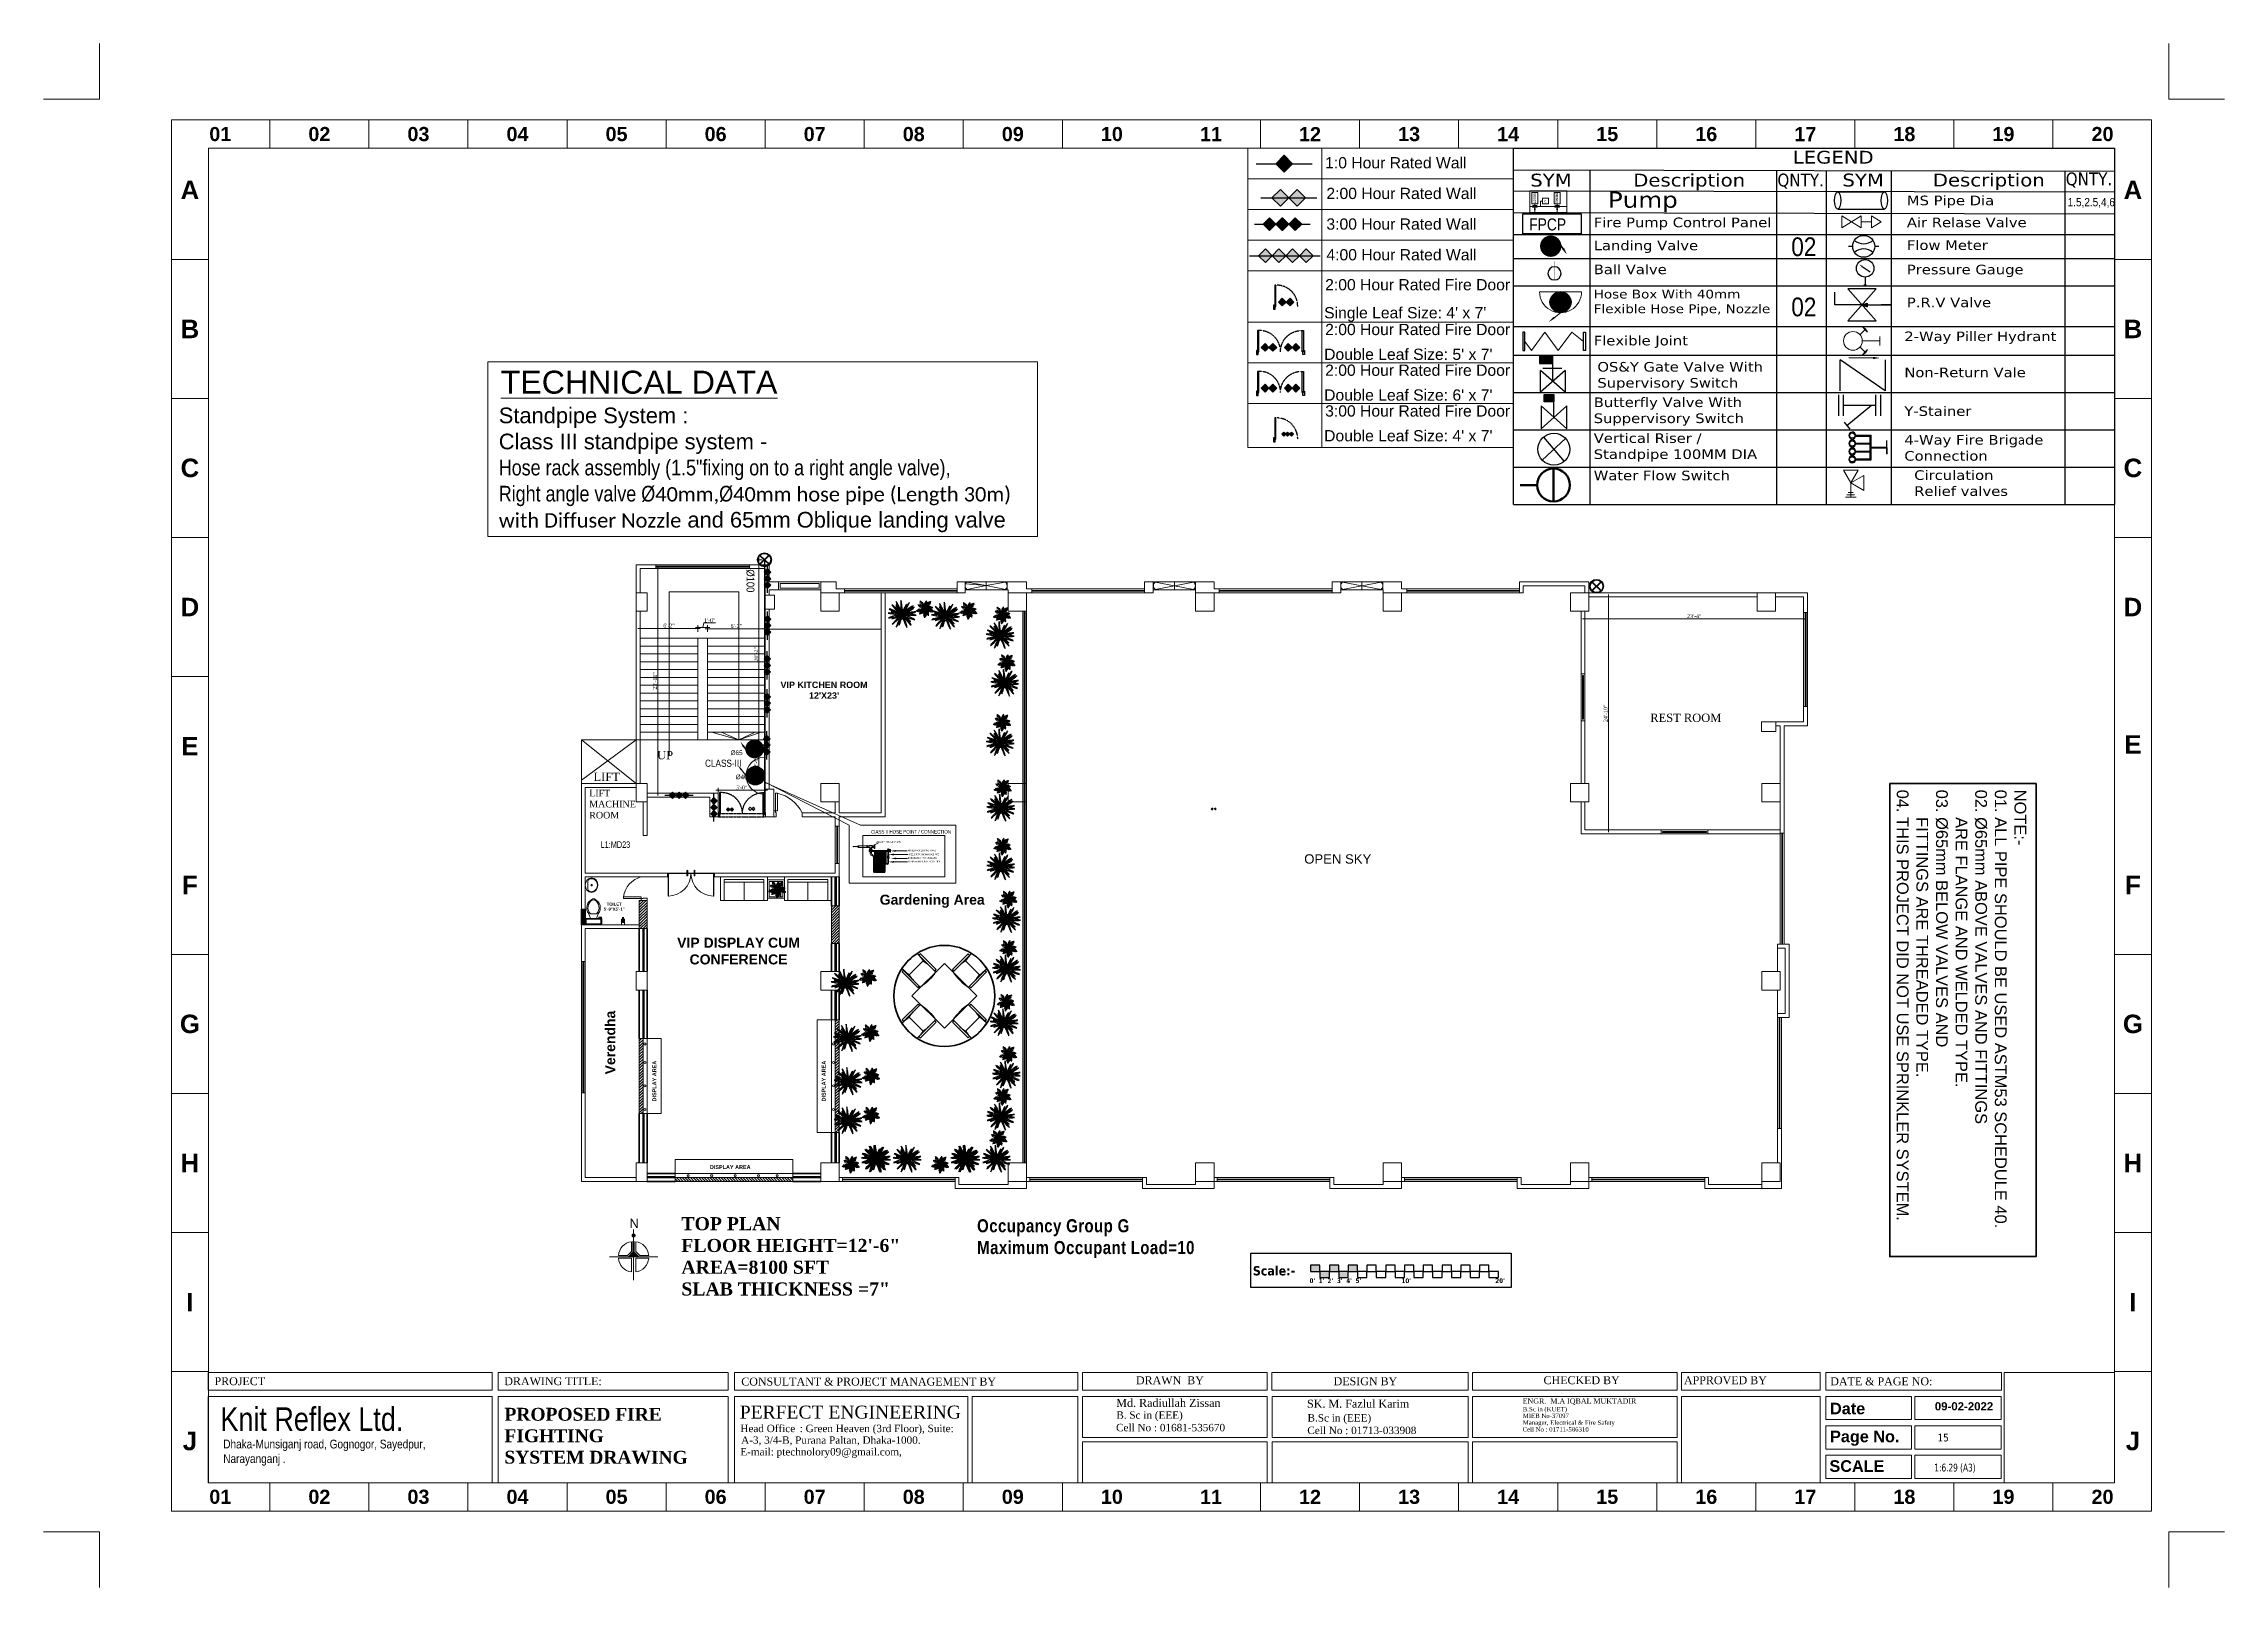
# Model space of a CAD drawing. Header units: inches. Extents: x -98933 to 1585249, y -3352739 to 192771.
# Drawn here: x 41392 to 44179, y 49138 to 51111 of the extents above; entities that cross this region are included whole.
import ezdxf

# ---------------------------------------------------------------- set-up
doc = ezdxf.new("R2010")
doc.units = ezdxf.units.IN
doc.header["$MEASUREMENT"] = 0
doc.header["$PDMODE"] = 35
doc.linetypes.add('CONTINOUS', pattern=[0])
doc.linetypes.add('DASH', pattern=[0.35, 0.25, -0.1])
doc.layers.get('0').update_dxf_attribs({"lineweight": 0})
doc.layers.get('Defpoints').update_dxf_attribs({"lineweight": 0})
for name, color, linetype in [('-TB', 7, 'Continuous'), ('8', 7, 'Continuous'), ('B-FURNITURE', 22, 'Continuous'), ('bp door', 40, 'Continuous'), ('F-TEXT', 7, 'Continuous'), ('fire rated wall', 7, 'Continuous'), ('FIREFIGHTING', 241, 'Continuous'), ('legend', 7, 'Continuous'), ('PEJZAJ', 7, 'Continuous'), ('sprinkler', 100, 'Continuous'), ('T2', 254, 'Continuous')]:
    doc.layers.add(name, color=color, linetype=linetype)
for name, color, linetype, lineweight in [('A-Text', 7, 'Continuous', 0), ('AN-TEXT', 251, 'Continuous', 15), ('coloum', 220, 'Continuous', 0), ('COLUMN-2', 102, 'Continuous', 0), ('DIM', 7, 'Continuous', 0), ('DIM 01', 250, 'Continuous', 9), ('DIM.', 251, 'Continuous', 5), ('DIM_WORKING', 7, 'Continuous', 0), ('DOOR', 222, 'Continuous', 0), ('EPTPP7', 6, 'Continuous', 0), ('F-FIRE-BRIGADE', 1, 'Continuous', 5), ('F_Plano2', 32, 'Continuous', 0), ('F_Plano3', 1, 'Continuous', 0), ('FF-VALVES', 170, 'Continuous', 18), ('FIRE SCH', 8, 'Continuous', 0), ('FIRE TEX', 7, 'Continuous', 53), ('FITTINGS', 6, 'Continuous', 13), ('FPS- Butterfly Valve', 1, 'Continuous', 25), ('FPS- FBC-2', 1, 'Continuous', 25), ('FPS- Flexible Joint', 1, 'Continuous', 25), ('FPS- Hose Box', 1, 'Continuous', 25), ('FPS- Landing Valve', 1, 'Continuous', 25), ('FPS- Non Ruturn Valve', 1, 'Continuous', 25), ('FPS- OSY Valve', 1, 'Continuous', 25), ('FPS- Pillar Hydrant', 1, 'Continuous', 25), ('FPS- Pressure Gauge', 1, 'Continuous', 25), ('FPS- Pressure Relief Valve', 1, 'Continuous', 25), ('FPS- Riser', 1, 'Continuous', 25), ('FPS- Y-Strainer', 1, 'Continuous', 25), ('FURNITURE', 144, 'Continuous', 0), ('Hach', 251, 'Continuous', 20), ('hosebox', 10, 'Continuous', 0), ('IFF-PLANTS', 3, 'Continuous', 0), ('ILLUSTR-FURNITURE', 34, 'Continuous', 0), ('illustr-TOILET FIXTURE', 252, 'Continuous', 0), ('Inline', 7, 'Continuous', 0), ('Layer1', 134, 'Continuous', 0), ('MS Pipe', 1, 'Continuous', 18), ('New window', 132, 'Continuous', 35), ('NI_TEXT', 144, 'Continuous', 15), ('OHTDELIVERY', 7, 'Continuous', 0), ('Outline', 7, 'Continuous', 0), ('pipe line', 1, 'Continuous', 25), ('Scale', 7, 'Continuous', 0), ('Scale_Text', 7, 'Continuous', 0), ('SEMIPUCCA', 46, 'Continuous', 35), ('SHEET', 186, 'Continuous', 35), ('Smoke Detector', 3, 'Continuous', 25), ('Stair', 171, 'Continuous', 0), ('SYMBLE', 86, 'Continuous', 0), ('Table', 244, 'Continuous', 0), ('Text', 7, 'Continuous', 0), ('Text1', 7, 'Continuous', 13), ('TEXT_TITLEBOX', 7, 'Continuous', 13), ('Tital Bar', 158, 'Continuous', 0), ('Titelblk', 7, 'Continuous', 25), ('TITLE', 7, 'Continuous', 20), ('TXT', 7, 'Continuous', 0), ('wall', 7, 'Continuous', 0), ('WALL (I)', 7, 'Continuous', 0), ('window', 140, 'Continuous', 0), ('workingdim', 252, 'Continuous', 5)]:
    doc.layers.add(name, color=color, linetype=linetype, lineweight=lineweight)
doc.layers.add('BOUNDARY', color=7, linetype='Continuous', lineweight=0, true_color=0x999900)
doc.styles.add('ARCH', font='times.ttf')
doc.styles.add('AREAL', font='arial.ttf')
doc.styles.add('arial narrow', font='tahoma.ttf')
doc.styles.add('isop', font='isocpeur.ttf')
doc.styles.add('legend', font='arial.ttf')
doc.styles.add('MON-01', font='ARIALN.TTF')
doc.styles.add('MONOTEXT', font='txt')
doc.styles.add('new', font='tahoma.ttf', dxfattribs={"width": 1.3})
doc.styles.add('rafik', font='arial.ttf')
doc.styles.add('REG', font='times.ttf')
doc.styles.add('RS', font='arial.ttf')
doc.styles.add('SHT-TEXT-1', font='times.ttf', dxfattribs={"height": 12})
doc.styles.get("Standard").update_dxf_attribs({"font": 'arialbd.ttf', "height": 24})
doc.styles.add('style1', font='arial.ttf')
doc.styles.add('TEXT', font='arial.ttf')
doc.styles.add('TX 5', font='ARIALN.TTF')
doc.styles.add('ZIA', font='ARIALN.TTF', dxfattribs={"width": 1.05, "height": 10})
doc.dimstyles.new('Dim-Pres', dxfattribs={"dimtxt": 5.5, "dimasz": 2, "dimexe": 1.5, "dimexo": 1.5, "dimgap": 1, "dimtad": 3, "dimdec": 0, "dimzin": 3, "dimdsep": 46, "dimlunit": 4, "dimtxsty": 'REG', "dimblk": 'point', "dimcen": 2, "dimclrd": 256, "dimclre": 256, "dimclrt": 7, "dimadec": 0, "dimazin": 0, "dimtfac": 0.75, "dimtdec": 0, "dimtmove": 1, "dimatfit": 3, "dimldrblk": 'point', "dimfxl": 0, "dimtolj": 1, "dimtzin": 0, "dimlwd": -1, "dimlwe": -1, "dimarcsym": 1})
pattern_1 = [(45.000001, (11343.90903, 677.33355), (-0.162272486, 0.162272494), [])]

msp = doc.modelspace()

# ---------------------------------------------------------------- texts
at = {"layer": '-TB', "lineweight": 0, "insert": (43812.27, 49334.4), "char_height": 9.65, "width": 34.2122, "attachment_point": 1, "style": 'arial narrow'}
msp.add_mtext('15', dxfattribs=at)
at = {"color": 7, "char_height": 16.6905, "attachment_point": 4}
for s, insert, width in [('{\\fTimes New Roman|b1|i0|c0|p18;TOP PLAN \\PFLOOR HEIGHT=12\'-6"\\PAREA=8100 SFT \\PSLAB THICKNESS =7" }', (42206.98, 49561.08), 651.8949), ('{\\fArial Narrow|b1|i0|c0|p34;\\T1.05;Occupancy Group G\\PMaximum Occupant Load=10\\P\\fStaccato222 BT|b0|i0|c0|p66;\\T1;\\P\\fRomantic|b0|i0|c2|p2;\\H0.5455x;  }', (42584.86, 49559.81), 512.5918)]:
    msp.add_mtext(s, dxfattribs=dict(at, insert=insert, width=width))
at = {"color": 7, "insert": (41980.89, 49331.79), "char_height": 16.4619, "width": 234.5372, "attachment_point": 4, "rotation": 359.97233}
msp.add_mtext('\\pt2106;{\\fTimes New Roman|b1|i0|c0|p18;\\C256;PROPOSED FIRE  FIGHTING  \\PSYSTEM DRAWING }', dxfattribs=at)
at = {"layer": '8', "color": 7, "lineweight": -3, "style": 'TX 5'}
msp.add_text('FPCP', height=15.391, dxfattribs=at).set_placement((43290.54, 50872.09, 92.46))
at = {"layer": '8', "color": 7, "ltscale": 100000, "attachment_point": 1, "style": 'new'}
for s, insert, char_height, width in [('{\\C256;LEGEND}', (43627.3, 50973.84, 5.4), 16.3692, 168.4851), ('{\\C256;SYM}', (43291.78, 50944.58, 5.4), 16.3692, 168.4851), ('{\\C256;Description}', (43423.44, 50944.58, 5.4), 16.3692, 168.4851), ('{\\W1;\\C256;QNTY.}', (43607.67, 50944.69, 53.79), 16.3692, 57.8173), ('{\\C256;SYM}', (43690.78, 50944.69, 42.72), 16.3692, 57.8173), ('{\\C256;Description}', (43806.31, 50944.69, 42.72), 16.3692, 168.4851), ('{\\W1;\\C256;QNTY.}', (43976.12, 50946.14, 53.79), 16.3692, 57.8173), ('{\\C256;Pump}', (43391.07, 50921.57, 37.32), 20.4615, 99.4063), ('{\\C256;MS Pipe Dia}', (43773.12, 50916.55, 39.14), 12.2769, 232.7529), ('{\\C256;Fire Pump Control Panel}', (43372.93, 50888.52, 37.32), 12.2769, 232.7529), ('{\\C256;Air Relase Valve}', (43773.12, 50888.52, 5.4), 12.2769, 232.7529), ('{\\C256;Landing Valve}', (43372.93, 50859.06, 37.32), 12.2769, 232.7529), ('{\\C256;Flow Meter}', (43773.12, 50859.4, 5.4), 12.2769, 232.7529), ('{\\C256;Ball Valve}', (43372.93, 50828.47, 7.41), 12.2769, 232.7529), ('{\\C256;Pressure Gauge}', (43773.12, 50828.28, 5.4), 12.2769, 232.7529), ('{\\C256;Hose Box With 40mm Flexible Hose Pipe, Nozzle}', (43372.93, 50796.39, 7.41), 11.2538, 232.1413), ('{\\C256;P.R.V Valve}', (43773.12, 50786.31, 5.4), 12.2769, 232.7529), ('{\\C256;Flexible Joint}', (43372.93, 50737.5, 7.41), 12.2769, 232.7529), ('{\\C256;2-Way Piller Hydrant}', (43769.87, 50742.92, 7.41), 12.2769, 232.7529), ('{\\C256;OS&Y Gate Valve With Supervisory Switch}', (43377.61, 50703.99, 7.41), 12.2769, 232.7529), ('{\\C256;Non-Return Vale}', (43769.87, 50696.84, 7.41), 12.2769, 232.7529), ('{\\C256;Butterfly Valve With Suppervisory Switch}', (43372.93, 50658.7, 7.41), 12.2769, 232.7529), ('{\\C256;Y-Stainer}', (43769.87, 50647.4, 7.41), 12.2769, 199.7907), ('{\\C256;Vertical Riser / Standpipe 100MM DIA}', (43372.93, 50612.83, 7.41), 12.2769, 232.7529), ('{\\C256;4-Way Fire Brig\\W1;a\\W1.3;de Connection}', (43769.87, 50610.63, 7.41), 12.2769, 232.7529), ('{\\C256;Water Flow Switch}', (43372.93, 50565.09, 8.95), 12.2769, 232.7529), ('\\pi-8,l8,t8;Circulation \\PRelief valves', (43782.53, 50565.6, 1462261.85), 12.2769, 232.7529)]:
    msp.add_mtext(s, dxfattribs=dict(at, insert=insert, char_height=char_height, width=width))
at = {"layer": 'A-Text', "color": 7, "insert": (42146.72, 49597.44), "char_height": 11.71, "attachment_point": 2, "rotation": 180, "style": 'RS'}
msp.add_mtext('N', dxfattribs=at)
at = {"layer": 'AN-TEXT', "lineweight": 25, "attachment_point": 1, "style": 'isop'}
for s, insert, char_height, width in [('{\\fTahoma|b1|i0|c0|p34;\\C7;Scale:-}', (42937.3, 49548.79), 12, 50.5478), ("{\\fTahoma|b1|i0|c0|p34;\\C7;0'}", (43009.8, 49533.04), 6, 8.2447), ("{\\fTahoma|b1|i0|c0|p34;\\C7;1'}", (43021.35, 49533.04), 6, 8.2447), ("{\\fTahoma|b1|i0|c0|p34;\\C7;2'}", (43032.69, 49533.04), 6, 8.2447), ("{\\fTahoma|b1|i0|c0|p34;\\C7;3'}", (43044.83, 49533.04), 6, 8.2447), ("{\\fTahoma|b1|i0|c0|p34;\\C7;4'}", (43056.67, 49533.04), 6, 8.2447), ("{\\fTahoma|b1|i0|c0|p34;\\C7;5'}", (43068.51, 49533.04), 6, 8.2447), ("{\\fTahoma|b1|i0|c0|p34;\\C7;10'}", (43127.36, 49533.04), 6, 8.2447), ("{\\fTahoma|b1|i0|c0|p34;\\C7;20'}", (43247.2, 49533.04), 6, 8.2447)]:
    msp.add_mtext(s, dxfattribs=dict(at, insert=insert, char_height=char_height, width=width))
at = {"layer": 'coloum', "color": 7, "lineweight": 13, "insert": (43045.82, 50074.95), "char_height": 12, "width": 259.1873, "attachment_point": 2, "style": 'style1'}
msp.add_mtext('OPEN SKY', dxfattribs=at)
at = {"layer": 'DIM.', "color": 5, "lineweight": 13, "insert": (41734.8, 49327.95), "char_height": 30.1016, "width": 815.3795, "attachment_point": 5, "style": 'TEXT'}
msp.add_mtext('{\\fArial Narrow|b0|i0|c0|p34;Knit Reflex Ltd.\\C256;\\P\\pt11.29893;\\fSwis721 BT|b1|i0|c0|p34;\\C7; }', dxfattribs=at)
at = {"layer": 'FF-VALVES', "color": 7, "style": 'arial narrow', "width": 0.8}
msp.add_text('1:6.29 (A3)', height=9.937, dxfattribs=at).set_placement((43808.18, 49286.29))
at = {"layer": 'Smoke Detector', "color": 7, "insert": (42076.3, 50091.41), "char_height": 8.2612, "attachment_point": 1}
msp.add_mtext_dynamic_manual_height_columns('\\pi27.42645;{\\fSwis721 LtCn BT|b0|i0|c0|p34;L1:MD23}', width=90.4747, gutter_width=0.751, heights=[0], dxfattribs=at)
at = {"layer": 'SYMBLE', "color": 7, "ltscale": 30, "attachment_point": 1, "style": 'ARCH'}
for s, insert, char_height, width in [('REST ROOM', (43445.17, 50254.64), 10.56, 108.1216), ('UP', (42176, 50206.9), 10.56, 17.4246), ('LIFT ', (42094.67, 50179.23), 10.56, 17.4246), ('LIFT MACHINE ROOM ', (42089.24, 50157.35), 8.448, 13.9397)]:
    msp.add_mtext(s, dxfattribs=dict(at, insert=insert, char_height=char_height, width=width))
at = {"layer": 'Text', "lineweight": -2, "ltscale": 10, "attachment_point": 1, "style": 'ZIA'}
for s, insert, char_height, width in [('{\\C6;1.5,2.5,4,6}', (43978.6, 50913.57, 14.16), 10.6161, 17.5369), ('{\\C6;02}', (43625.38, 50863.2, -9.91), 23.945, 39.5558), ('{\\C6;02}', (43625.38, 50786.33, -9.91), 23.945, 39.5558)]:
    msp.add_mtext(s, dxfattribs=dict(at, insert=insert, char_height=char_height, width=width))
at = {"layer": 'Text', "color": 7, "lineweight": -3, "ltscale": 10, "insert": (42300.3, 50439.03), "char_height": 10, "width": 46.1706, "attachment_point": 1, "rotation": 270, "style": 'ZIA'}
msp.add_mtext('%%C100', dxfattribs=at)
at = {"layer": 'Text', "color": 7, "attachment_point": 5}
for s, insert, char_height, width in [("VIP KITCHEN ROOM\\P12'X23'", (42389.3, 50284.58), 8.192, 136.0773), ('TOILET\\P5\'-9"X5\'-1"', (42121.11, 50008.05), 3.85, 33.5294), ('Gardening Area', (42527.58, 50014.97), 12.8, 212.6209), ('VIP DISPLAY CUM CONFERENCE ', (42280.04, 49951.21), 12.8, 212.6209), ('DISPLAY AREA', (42269.45, 49675.18), 5, 83.055)]:
    msp.add_mtext(s, dxfattribs=dict(at, insert=insert, char_height=char_height, width=width))
at = {"layer": 'Text', "color": 7, "attachment_point": 5, "rotation": 90}
for s, insert, char_height, width in [('Verendha ', (42116.09, 49834.41), 12.8, 212.6209), ('DISPLAY AREA', (42172.49, 49785.12), 5, 83.055), ('DISPLAY AREA', (42388.93, 49785.12), 5, 83.055)]:
    msp.add_mtext(s, dxfattribs=dict(at, insert=insert, char_height=char_height, width=width))
at = {"layer": 'Text', "color": 56, "insert": (41621.58, 49310.34), "char_height": 11.1804, "width": 428.5963, "attachment_point": 4, "style": 'MONOTEXT'}
msp.add_mtext('{\\fArial Narrow|b0|i0|c0|p34;\\C7;Dhaka-Munsiganj road, Gognogor, Sayedpur, \\PNarayanganj .}', dxfattribs=at)
at = {"layer": 'TEXT_TITLEBOX', "lineweight": 25, "style": 'SHT-TEXT-1'}
for s, height, p in [('PROJECT', 10.131, (41610.36, 49396.59)), ('DRAWING TITLE:', 10.1308, (41980.75, 49396.59)), ('CONSULTANT & PROJECT MANAGEMENT BY', 10.1308, (42283.56, 49396.1)), ('DRAWN  BY', 10.131, (42787.93, 49397.77)), ('DESIGN BY', 10.131, (43040.53, 49396.54)), ('CHECKED BY', 10.131, (43308.8, 49397.87)), ('APPROVED BY', 10.1308, (43488.27, 49397.81)), ('DATE & PAGE NO:', 10.1308, (43675.22, 49396.42)), ('Md. Radiullah Zissan', 10.2145, (42762.72, 49368.82)), ('B. Sc in (EEE)', 9.4579, (42762.8, 49353.68)), ('SK. M. Fazlul Karim', 10.2145, (43006.5, 49367.78)), ('B.Sc in (EEE)', 9.4579, (43007.21, 49350.1)), ('ENGR.  M.A IQBAL MUKTADIR', 6.6584, (43282.15, 49372.99)), ('B.Sc in (KUET)', 5.6739, (43282.21, 49363.1)), ('MIEB No-37097', 5.6739, (43282.21, 49354.58)), ('Cell No : 01681-535670', 9.4579, (42762.53, 49337.68)), ('Cell No : 01713-033908', 9.4579, (43006.94, 49334.1)), ('Cell No : 01711-586310', 5.6739, (43282.05, 49337.27)), ('Manager, Electrical & Fire Safety', 5.6739, (43282.21, 49345.92))]:
    msp.add_text(s, height=height, dxfattribs=at).set_placement(p)
at = {"layer": 'TEXT_TITLEBOX', "color": 1, "lineweight": 25, "style": 'SHT-TEXT-1'}
msp.add_text('PERFECT ENGINEERING', height=16.5502, dxfattribs=at).set_placement((42281.63, 49353.9))
at = {"layer": 'TEXT_TITLEBOX', "lineweight": 25}
for s, height, p in [('Date', 14.829, (43674.92, 49359.36)), ('09-02-2022', 10.451, (43808.79, 49364.37)), ('Page No.', 14.829, (43674.93, 49323.67))]:
    msp.add_text(s, height=height, dxfattribs=at).set_placement(p)
at = {"layer": 'TEXT_TITLEBOX', "color": 7, "lineweight": 25, "style": 'SHT-TEXT-1'}
for s, p in [('Head Office', (42282.33, 49336.57)), ('A-3, 3/4-B, Purana Paltan, Dhaka-1000.', (42283.37, 49321.68)), (': Green Heaven (3rd Floor), Suite:', (42358.25, 49336.57)), ('E-mail: ptechnolory09@gmail.com,', (42282.35, 49306.78))]:
    msp.add_text(s, height=9.4572, dxfattribs=at).set_placement(p)
at = {"layer": 'TEXT_TITLEBOX', "color": 1, "lineweight": 25}
msp.add_text('SCALE', height=14.829, dxfattribs=at).set_placement((43674.16, 49285.8))
at = {"layer": 'TXT', "color": 7, "lineweight": -2, "style": 'MON-01'}
for s, height, p in [('CLASS-III', 9.13, (42237.26, 50186.77, 9.7)), ('%%C65', 5.94, (42269.85, 50201.76, 9.7)), ('%%C40', 5.94, (42276.34, 50170.83, 9.7))]:
    msp.add_text(s, height=height, dxfattribs=at).set_placement(p)

# ---------------------------------------------------------------- blocks, each defined once
blk = doc.blocks.new('FHHJ')
at = {"layer": 'DOOR'}
for p, q in [((14360.4, -1706.9), (14360.4, -1709.1)), ((14382.9, -1706.9), (14360.4, -1706.9)), ((14360.4, -1709.1), (14385.2, -1709.1)), ((14382.9, -1711.4), (14382.9, -1706.9)), ((14390.4, -1711.4), (14382.9, -1711.4)), ((14385.2, -1709.1), (14385.2, -1708.4)), ((14385.2, -1708.4), (14390.4, -1708.4)), ((14390.4, -1708.4), (14390.4, -1711.4))]:
    blk.add_line(p, q, dxfattribs=at)
blk.add_arc((14390.2, -1710.4), 30, 103.9643, 173.1832, dxfattribs=at)
blk = doc.blocks.new('FURN_GEN_066')
at = {"layer": 'ILLUSTR-FURNITURE'}
for p, q in [((-11855.2, 14958.2), (-11806.7, 14958.2)), ((-11855.2, 14928.2), (-11855.2, 14958.2)), ((-11850.7, 14955.2), (-11799.7, 14955.2)), ((-11850.7, 14928.2), (-11850.7, 14955.2)), ((-11850.7, 14951.7), (-11799.7, 14951.7)), ((-11825.2, 14951.7), (-11825.2, 14928.2)), ((-11806.7, 14958.2), (-11795.2, 14958.2)), ((-11799.7, 14955.2), (-11799.7, 14928.2)), ((-11795.2, 14958.2), (-11795.2, 14928.2)), ((-11795.2, 14928.2), (-11855.2, 14928.2))]:
    blk.add_line(p, q, dxfattribs=at)
blk = doc.blocks.new('*X20')
at = {"color": 0}
for p, q in [((-66.09, -112.73), (-65.95, -112.6)), ((-66.09, -112.73), (-65.96, -112.6)), ((-66.09, -112.72), (-65.96, -112.6)), ((-66.09, -112.72), (-65.96, -112.6)), ((-66.09, -112.72), (-65.96, -112.6)), ((-66.09, -112.72), (-65.96, -112.6)), ((-66.09, -112.72), (-65.96, -112.6)), ((-66.09, -112.72), (-65.97, -112.6)), ((-66.09, -112.71), (-65.97, -112.6)), ((-66.09, -112.71), (-65.97, -112.6)), ((-66.09, -112.71), (-65.97, -112.6)), ((-66.09, -112.71), (-65.97, -112.6)), ((-66.09, -112.71), (-65.97, -112.6)), ((-66.09, -112.71), (-65.98, -112.6)), ((-66.09, -112.7), (-65.98, -112.6)), ((-66.09, -112.7), (-65.98, -112.6)), ((-66.09, -112.7), (-65.98, -112.6)), ((-66.09, -112.7), (-65.98, -112.6)), ((-66.09, -112.7), (-65.99, -112.6)), ((-66.08, -112.76), (-65.92, -112.6)), ((-66.08, -112.76), (-65.92, -112.6)), ((-66.08, -112.76), (-65.93, -112.6)), ((-66.08, -112.75), (-65.93, -112.6)), ((-66.08, -112.75), (-65.93, -112.6)), ((-66.08, -112.75), (-65.93, -112.6)), ((-66.08, -112.75), (-65.93, -112.6)), ((-66.08, -112.75), (-65.93, -112.6)), ((-66.08, -112.75), (-65.93, -112.6)), ((-66.08, -112.75), (-65.93, -112.6)), ((-66.08, -112.75), (-65.94, -112.6)), ((-66.08, -112.74), (-65.94, -112.6)), ((-66.08, -112.74), (-65.94, -112.6)), ((-66.08, -112.74), (-65.94, -112.6)), ((-66.08, -112.74), (-65.94, -112.6)), ((-66.08, -112.74), (-65.94, -112.6)), ((-66.08, -112.74), (-65.94, -112.6)), ((-66.08, -112.74), (-65.95, -112.6)), ((-66.08, -112.73), (-65.95, -112.6)), ((-66.08, -112.73), (-65.95, -112.6)), ((-66.08, -112.73), (-65.95, -112.6)), ((-66.08, -112.73), (-65.95, -112.6)), ((-66.08, -112.69), (-65.99, -112.6)), ((-66.08, -112.69), (-65.99, -112.6)), ((-66.08, -112.69), (-65.99, -112.6)), ((-66.08, -112.69), (-65.99, -112.6)), ((-66.08, -112.68), (-66, -112.6)), ((-66.08, -112.68), (-66, -112.6)), ((-66.08, -112.68), (-66, -112.6)), ((-66.08, -112.68), (-66, -112.6)), ((-66.08, -112.67), (-66.01, -112.6)), ((-66.08, -112.67), (-66.01, -112.6)), ((-66.08, -112.67), (-66.01, -112.6)), ((-66.08, -112.67), (-66.02, -112.6)), ((-66.08, -112.76), (-65.92, -112.61)), ((-66.08, -112.76), (-65.92, -112.61)), ((-66.08, -112.76), (-65.92, -112.61)), ((-66.08, -112.66), (-66.02, -112.61)), ((-66.07, -112.78), (-65.9, -112.61)), ((-66.07, -112.78), (-65.91, -112.61)), ((-66.07, -112.77), (-65.91, -112.61)), ((-66.07, -112.77), (-65.91, -112.61)), ((-66.07, -112.77), (-65.91, -112.61)), ((-66.07, -112.77), (-65.91, -112.61)), ((-66.07, -112.77), (-65.91, -112.61)), ((-66.07, -112.77), (-65.91, -112.61)), ((-66.07, -112.77), (-65.91, -112.61)), ((-66.07, -112.77), (-65.91, -112.61)), ((-66.07, -112.77), (-65.92, -112.61)), ((-66.07, -112.76), (-65.92, -112.61)), ((-66.07, -112.76), (-65.92, -112.61)), ((-66.07, -112.66), (-66.02, -112.61)), ((-66.07, -112.66), (-66.03, -112.61)), ((-66.07, -112.65), (-66.03, -112.61)), ((-66.07, -112.65), (-66.03, -112.61)), ((-66.07, -112.78), (-65.9, -112.62)), ((-66.07, -112.78), (-65.9, -112.62)), ((-66.06, -112.79), (-65.89, -112.62)), ((-66.06, -112.79), (-65.89, -112.62)), ((-66.06, -112.79), (-65.89, -112.62)), ((-66.06, -112.79), (-65.89, -112.62)), ((-66.06, -112.79), (-65.9, -112.62)), ((-66.06, -112.78), (-65.9, -112.62)), ((-66.06, -112.78), (-65.9, -112.62)), ((-66.06, -112.78), (-65.9, -112.62)), ((-66.06, -112.78), (-65.9, -112.62)), ((-66.06, -112.78), (-65.9, -112.62)), ((-66.06, -112.78), (-65.9, -112.62)), ((-66.06, -112.64), (-66.04, -112.62)), ((-66.06, -112.79), (-65.89, -112.63)), ((-66.06, -112.79), (-65.89, -112.63)), ((-66.05, -112.79), (-65.89, -112.63)), ((-66.05, -112.79), (-65.89, -112.63)), ((-66.05, -112.79), (-65.89, -112.63)), ((-66.05, -112.79), (-65.89, -112.63)), ((-66.05, -112.8), (-65.89, -112.63)), ((-66.05, -112.8), (-65.88, -112.63)), ((-66.05, -112.8), (-65.88, -112.63)), ((-66.05, -112.8), (-65.88, -112.63)), ((-66.05, -112.8), (-65.88, -112.63)), ((-66.05, -112.8), (-65.88, -112.64)), ((-66.05, -112.8), (-65.88, -112.64)), ((-66.04, -112.8), (-65.88, -112.64)), ((-66.04, -112.8), (-65.88, -112.64)), ((-66.04, -112.8), (-65.88, -112.64)), ((-66.04, -112.8), (-65.88, -112.64)), ((-66.04, -112.8), (-65.88, -112.64)), ((-66.04, -112.81), (-65.88, -112.64)), ((-66.04, -112.81), (-65.88, -112.64)), ((-66.04, -112.81), (-65.87, -112.64)), ((-66.04, -112.81), (-65.87, -112.65)), ((-66.04, -112.81), (-65.87, -112.65)), ((-66.03, -112.81), (-65.87, -112.65)), ((-66.03, -112.81), (-65.87, -112.65)), ((-66.03, -112.81), (-65.87, -112.65)), ((-66.03, -112.81), (-65.87, -112.65)), ((-66.03, -112.81), (-65.87, -112.65)), ((-66.03, -112.81), (-65.87, -112.65)), ((-66.03, -112.81), (-65.87, -112.65)), ((-66.03, -112.81), (-65.87, -112.65)), ((-66.03, -112.81), (-65.87, -112.66)), ((-66.02, -112.82), (-65.87, -112.66)), ((-66.02, -112.82), (-65.87, -112.66)), ((-66.02, -112.82), (-65.86, -112.66)), ((-66.02, -112.82), (-65.86, -112.66)), ((-66.02, -112.82), (-65.86, -112.66)), ((-66.02, -112.82), (-65.86, -112.66)), ((-66.02, -112.82), (-65.86, -112.66)), ((-66.02, -112.82), (-65.86, -112.67)), ((-66.01, -112.82), (-65.86, -112.67)), ((-66.01, -112.82), (-65.86, -112.67)), ((-66.01, -112.82), (-65.86, -112.67)), ((-66.01, -112.82), (-65.86, -112.67)), ((-66.01, -112.82), (-65.86, -112.67)), ((-66.01, -112.82), (-65.86, -112.67)), ((-66.01, -112.82), (-65.86, -112.67)), ((-66.01, -112.82), (-65.86, -112.68)), ((-66, -112.82), (-65.86, -112.68)), ((-66, -112.82), (-65.86, -112.68)), ((-66, -112.82), (-65.86, -112.68)), ((-66, -112.82), (-65.86, -112.68)), ((-66, -112.83), (-65.86, -112.68)), ((-66, -112.83), (-65.86, -112.68)), ((-66, -112.83), (-65.86, -112.69)), ((-65.99, -112.83), (-65.86, -112.69)), ((-65.99, -112.83), (-65.85, -112.69)), ((-65.99, -112.83), (-65.85, -112.69)), ((-65.99, -112.83), (-65.85, -112.69)), ((-65.99, -112.83), (-65.85, -112.69)), ((-65.99, -112.83), (-65.85, -112.69)), ((-65.99, -112.83), (-65.85, -112.7)), ((-65.98, -112.83), (-65.85, -112.7)), ((-65.98, -112.83), (-65.85, -112.7)), ((-65.98, -112.83), (-65.85, -112.7)), ((-65.98, -112.83), (-65.85, -112.7)), ((-65.98, -112.83), (-65.85, -112.7)), ((-65.98, -112.83), (-65.85, -112.71)), ((-65.97, -112.83), (-65.85, -112.71)), ((-65.97, -112.83), (-65.85, -112.71)), ((-65.97, -112.83), (-65.85, -112.71)), ((-65.97, -112.83), (-65.85, -112.71)), ((-65.97, -112.83), (-65.85, -112.71)), ((-65.97, -112.83), (-65.85, -112.72)), ((-65.96, -112.83), (-65.85, -112.72)), ((-65.96, -112.83), (-65.85, -112.72)), ((-65.96, -112.83), (-65.85, -112.72)), ((-65.96, -112.83), (-65.85, -112.72)), ((-65.96, -112.83), (-65.85, -112.73)), ((-65.95, -112.83), (-65.85, -112.73)), ((-65.95, -112.83), (-65.85, -112.73)), ((-65.95, -112.83), (-65.85, -112.73)), ((-65.95, -112.83), (-65.85, -112.73)), ((-65.95, -112.83), (-65.85, -112.74)), ((-65.94, -112.83), (-65.86, -112.74)), ((-65.94, -112.83), (-65.86, -112.74)), ((-65.94, -112.82), (-65.86, -112.74)), ((-65.94, -112.82), (-65.86, -112.75)), ((-65.93, -112.82), (-65.86, -112.75)), ((-65.93, -112.82), (-65.86, -112.75)), ((-65.93, -112.82), (-65.86, -112.75)), ((-65.92, -112.82), (-65.86, -112.76)), ((-65.92, -112.82), (-65.86, -112.76)), ((-65.92, -112.82), (-65.86, -112.76)), ((-65.91, -112.82), (-65.87, -112.77)), ((-65.91, -112.81), (-65.87, -112.77)), ((-65.91, -112.81), (-65.87, -112.78)), ((-65.9, -112.81), (-65.87, -112.78)), ((-65.89, -112.8), (-65.88, -112.79))]:
    blk.add_line(p, q, dxfattribs=at)
blk = doc.blocks.new('PALM')
at = {"layer": 'IFF-PLANTS', "linetype": 'ByBlock'}
for p, q in [((-481, 180), (-512, 190)), ((-113, -156), (-508, 202)), ((-446, 138), (-506, 164)), ((-493, 194), (-496, 219)), ((-412, 116), (-490, 131)), ((-389, 92), (-479, 111)), ((-473, 171), (-476, 216)), ((-324, 29), (-458, 59)), ((-451, 156), (-454, 209)), ((-291, 2), (-440, 40)), ((-420, 136), (-426, 210)), ((-398, 98), (-395, 200)), ((-356, 78), (-370, 203)), ((-331, 39), (-334, 187)), ((-295, 13), (-293, 177)), ((-204, 87), (-285, 162)), ((-215, 126), (-284, 184)), ((-193, 55), (-281, 141)), ((-184, 21), (-280, 117)), ((-224, 157), (-279, 206)), ((-230, 183), (-278, 224)), ((-245, 211), (-276, 254)), ((-164, -13), (-275, 80)), ((-252, 254), (-269, 274)), ((-133, -126), (-262, 281)), ((-251, -32), (-260, 153)), ((-255, 269), (-246, 287)), ((-161, -39), (-255, 38)), ((-157, -60), (-253, 12)), ((-251, 245), (-234, 277)), ((-241, 226), (-222, 264)), ((-228, 164), (-185, 234)), ((-227, 199), (-202, 253)), ((-219, -49), (-218, 112)), ((-207, 133), (-167, 226)), ((-205, 96), (-148, 200)), ((-193, -75), (-189, 64)), ((-191, 64), (-123, 177)), ((-179, 15), (-110, 146)), ((-163, -10), (-98, 101)), ((-156, -111), (-158, 31)), ((-156, -38), (-97, 57)), ((-145, -77), (-89, 21)), ((-83, -95), (-116, 19)), ((-110, -154), (109, 333)), ((-77, -72), (-106, 75)), ((-87, -125), (260, 123)), ((-64, -49), (-87, 101)), ((-44, -23), (-70, 156)), ((-41, -20), (113, 29)), ((-34, 16), (139, 81)), ((-32, -82), (7, 31)), ((-15, 65), (-25, 218)), ((-14, -72), (31, 42)), ((-5, 72), (152, 121)), ((24, 150), (8, 261)), ((8, 114), (149, 163)), ((10, -61), (65, 73)), ((41, 186), (31, 277)), ((37, 150), (152, 202)), ((37, -31), (99, 90)), ((44, 196), (142, 225)), ((57, 215), (47, 294)), ((66, -12), (121, 98)), ((67, 254), (73, 320)), ((73, 228), (142, 258)), ((83, 264), (132, 284)), ((90, 290), (132, 307)), ((93, 8), (140, 108)), ((96, 300), (96, 333)), ((102, 12), (219, -10)), ((106, 316), (129, 326)), ((128, 31), (161, 114)), ((137, 25), (237, 15)), ((153, 49), (183, 116)), ((160, 54), (239, 35)), ((176, 63), (201, 121)), ((193, 65), (252, 58)), ((199, 86), (230, 128)), ((214, 86), (256, 80)), ((229, 101), (265, 96)), ((238, 106), (251, 128)), ((251, 113), (271, 111)), ((-562, -413), (-587, -408)), ((-534, -402), (-578, -390)), ((-560, -164), (-575, -150)), ((-111, -160), (-575, -425)), ((-146, -170), (-573, -166)), ((-545, -165), (-569, -176)), ((-513, -385), (-564, -372)), ((-545, -406), (-564, -432)), ((-536, -167), (-561, -141)), ((-484, -361), (-557, -345)), ((-502, -172), (-552, -189)), ((-514, -163), (-545, -134)), ((-441, -352), (-538, -318)), ((-494, -386), (-538, -435)), ((-485, -159), (-529, -118)), ((-470, -167), (-524, -199)), ((-443, -169), (-507, -206)), ((-364, -307), (-506, -264)), ((-452, -170), (-505, -108)), ((-416, -160), (-491, -93)), ((-412, -170), (-488, -217)), ((-329, -281), (-484, -228)), ((-433, -346), (-479, -426)), ((-371, -172), (-467, -225)), ((-380, -170), (-461, -83)), ((-272, -253), (-451, -204)), ((-398, -327), (-450, -426)), ((-337, -171), (-446, -228)), ((-345, -166), (-431, -67)), ((-302, -173), (-423, -235)), ((-353, -303), (-423, -422)), ((-246, -228), (-399, -177)), ((-295, -169), (-398, -64)), ((-217, -54), (-396, -23)), ((-263, -164), (-386, -241)), ((-278, -261), (-370, -404)), ((-266, -163), (-352, -66)), ((-213, -211), (-345, -164)), ((-237, -170), (-340, -235)), ((-180, -100), (-329, -82)), ((-216, -172), (-315, -241)), ((-237, -164), (-309, -79)), ((-168, -187), (-303, -146)), ((-181, -418), (-289, -469)), ((-155, -337), (-288, -403)), ((-210, -217), (-280, -352)), ((-160, -113), (-279, -109)), ((-203, -486), (-279, -518)), ((-224, -515), (-276, -544)), ((-196, -166), (-273, -83)), ((-198, -170), (-271, -230)), ((-229, -544), (-266, -564)), ((-232, -565), (-264, -582)), ((-243, -588), (-260, -597)), ((-186, -207), (-248, -343)), ((-142, -281), (-246, -323)), ((-109, -196), (-244, -601)), ((-150, -168), (-241, -126)), ((-236, -574), (-233, -600)), ((-128, -242), (-231, -290)), ((-149, -77), (-229, -26)), ((-138, -138), (-223, -148)), ((-176, -160), (-222, -95)), ((-171, -172), (-217, -224)), ((-216, -535), (-216, -587)), ((-212, -503), (-198, -565)), ((-167, -192), (-208, -304)), ((-143, -103), (-206, -76)), ((-127, -221), (-204, -245)), ((-201, -478), (-186, -550)), ((-191, -448), (-169, -535)), ((-99, -222), (-180, -338)), ((-84, -308), (-180, -438)), ((-111, -199), (-179, -272)), ((-90, -272), (-176, -383)), ((-176, -410), (-155, -518)), ((-167, -378), (-146, -499)), ((-137, -178), (-154, -262)), ((-154, -345), (-133, -479)), ((-150, -305), (-115, -446)), ((-100, -124), (-136, -46)), ((-133, -122), (-121, -23)), ((-133, -95), (-85, -31)), ((-45, -446), (-130, -568)), ((-128, -263), (-93, -378)), ((-125, -245), (-90, -333)), ((-114, -220), (-79, -279)), ((-108, -160), (1, -682)), ((-106, -156), (424, -214)), ((-98, -189), (-23, -232)), ((-94, -223), (-1, -296)), ((-26, -533), (-88, -614)), ((-86, -245), (24, -347)), ((-83, -124), (15, -105)), ((-83, -271), (24, -379)), ((-80, -98), (54, -53)), ((-75, -156), (-12, -98)), ((-73, -168), (271, -422)), ((-70, -172), (-21, -259)), ((-69, -109), (-62, -40)), ((-63, -349), (45, -481)), ((-57, -53), (77, -13)), ((-57, -116), (18, -141)), ((-54, -194), (-55, -274)), ((-51, -181), (16, -166)), ((-46, -95), (-22, -3)), ((-46, -434), (45, -537)), ((-18, -611), (-46, -656)), ((-45, -99), (66, -121)), ((-45, -167), (40, -280)), ((-42, -163), (56, -96)), ((-37, -484), (41, -564)), ((-34, -201), (-21, -313)), ((-8, -636), (-33, -674)), ((-31, -199), (64, -193)), ((-30, -523), (32, -591)), ((-26, -556), (28, -614)), ((-19, -162), (112, -89)), ((-6, -667), (-18, -688)), ((-10, -76), (98, -103)), ((-10, -594), (23, -650)), ((-7, -648), (12, -674)), ((-2, -226), (6, -338)), ((1, -222), (123, -229)), ((6, -175), (85, -290)), ((7, -167), (143, -99)), ((14, -60), (140, -88)), ((21, -245), (33, -373)), ((33, -38), (179, -63)), ((42, -180), (136, -311)), ((48, -256), (69, -402)), ((55, -258), (190, -279)), ((76, -12), (204, -41)), ((78, -175), (194, -320)), ((88, -172), (246, -110)), ((110, -299), (220, -312)), ((117, -306), (131, -424)), ((131, -179), (274, -122)), ((140, -186), (235, -320)), ((142, -325), (232, -331)), ((175, -348), (181, -429)), ((185, -185), (275, -304)), ((188, -361), (251, -367)), ((195, -376), (207, -435)), ((217, -375), (267, -392)), ((222, -390), (229, -432)), ((224, -190), (324, -140)), ((228, -202), (313, -295)), ((241, -399), (247, -435)), ((248, -406), (273, -412)), ((259, -417), (262, -436)), ((273, -194), (332, -278)), ((296, -201), (368, -167)), ((314, -212), (363, -268)), ((336, -198), (400, -184)), ((351, -210), (384, -251)), ((378, -208), (406, -244)), ((389, -212), (420, -201)), ((407, -216), (424, -235))]:
    blk.add_line(p, q, dxfattribs=at)
blk.add_circle((-107, -155), 36.5, dxfattribs=at)
at = {"layer": 'IFF-PLANTS', "linetype": 'ByBlock', "xscale": 312.542239965011, "yscale": 312.542239965011, "zscale": 312.542239965011}
blk.add_blockref('*X20', (20511, 35072), dxfattribs=at)
blk = doc.blocks.new('tgttttt')
at = {"layer": 'DOOR'}
for p, q in [((800.9, -7092), (800.9, -7062.5)), ((859.4, -7092), (859.4, -7062.5)), ((800.7, -7092), (800.9, -7092)), ((801.4, -7092), (801.6, -7092)), ((858.9, -7092), (858.8, -7092)), ((859.7, -7092), (859.4, -7092))]:
    blk.add_line(p, q, dxfattribs=at)
for points in [[(801.4, -7062.5), (801.4, -7092), (800.9, -7092), (800.9, -7062.5)], [(858.9, -7062.5), (858.9, -7092), (859.4, -7092), (859.4, -7062.5)], [(800.7, -7091.5), (800.7, -7092), (800.2, -7092), (800.2, -7091.5)], [(830.2, -7091.5), (830.2, -7092), (801.6, -7092), (801.6, -7091.5)], [(830.2, -7091.5), (830.2, -7092), (858.8, -7092), (858.8, -7091.5)], [(859.7, -7091.5), (859.7, -7092), (860.2, -7092), (860.2, -7091.5)]]:
    blk.add_lwpolyline(points, close=True, dxfattribs=at)
for points in [[(825.1, -7095.1), (825.1, -7088.8)], [(826.1, -7088.8), (826.1, -7095.1)], [(834.3, -7088.8), (834.3, -7095.1)], [(835.3, -7095.1), (835.3, -7088.8)]]:
    blk.add_lwpolyline(points, dxfattribs=at)
for centre, radius, start, end in [((800.7, -7092), 29.5, 0.9712, 88.5432), ((859.7, -7092), 29.5, 91.4568, 179.0288), ((825.6, -7088.8), 0.5, 0, 180), ((825.6, -7095.1), 0.5, 180, 0), ((834.8, -7088.8), 0.5, 0, 180), ((834.8, -7095.1), 0.5, 180, 0)]:
    blk.add_arc(centre, radius, start, end, dxfattribs=at)
blk = doc.blocks.new('T-FIX-003')
at = {"layer": 'illustr-TOILET FIXTURE'}
for p, q in [((-12446.1, 14366.4), (-12425.1, 14366.4)), ((-12446.1, 14358.4), (-12446.1, 14366.4)), ((-12425.1, 14358.4), (-12446.1, 14358.4)), ((-12442.6, 14367.9), (-12445.6, 14367.9)), ((-12445.6, 14367.9), (-12445.6, 14366.9)), ((-12445.6, 14366.9), (-12443.6, 14366.9)), ((-12445.1, 14360.4), (-12445.1, 14364.4)), ((-12444.1, 14365.4), (-12427.1, 14365.4)), ((-12427.1, 14359.4), (-12444.1, 14359.4)), ((-12443.6, 14366.9), (-12443.6, 14366.4)), ((-12442.6, 14366.4), (-12442.6, 14367.9)), ((-12439.6, 14366.4), (-12441.6, 14372.4)), ((-12431.6, 14372.4), (-12439.6, 14372.4)), ((-12431.6, 14366.4), (-12429.6, 14372.4)), ((-12426.1, 14364.4), (-12426.1, 14360.4)), ((-12425.1, 14366.4), (-12425.1, 14358.4))]:
    blk.add_line(p, q, dxfattribs=at)
for centre, radius, start, end in [((-12432.1, 14380), 12.2, 112.0286, 218.5309), ((-12431.4, 14380.2), 11.3, 121.0532, 223.6323), ((-12435.6, 14386.3), 4, 65.7318, 114.2682), ((-12435.6, 14387.4), 4, 74.8605, 105.1395), ((-12439.1, 14380), 12.2, 321.4693, 67.9716), ((-12439.8, 14380.2), 11.3, 316.3679, 58.947), ((-12444.2, 14364.5), 0.884, 81.8699, 188.1301), ((-12444.2, 14360.3), 0.884, 171.8699, 278.1301), ((-12427, 14364.5), 0.884, 351.8699, 98.1301), ((-12427, 14360.3), 0.884, 261.8699, 8.1301)]:
    blk.add_arc(centre, radius, start, end, dxfattribs=at)
blk = doc.blocks.new('FGTH')
at = {"layer": 'illustr-TOILET FIXTURE'}
blk.add_line((14207.8, -1664.8), (14217.6, -1664.8), dxfattribs=at)
blk.add_circle((14212.7, -1660.1), 0.941, dxfattribs=at)
for centre, start, end in [((14207.8, -1661.8), 206.0323, 270), ((14217.6, -1661.8), 270, 333.9649)]:
    blk.add_arc(centre, 3, start, end, dxfattribs=at)
blk.add_ellipse((14212.7, -1660.1), major_axis=(9.41, 0), ratio=0.85, start_param=-1.570796, end_param=4.712389, dxfattribs=at)
blk.add_open_spline([(14220.3, -1663.1), (14220.5, -1662.8), (14220.6, -1662.4), (14221, -1661.1), (14221.1, -1660.1), (14220.8, -1658.1), (14220.4, -1657.1), (14219.2, -1655.4), (14218.4, -1654.6), (14216.6, -1653.4), (14215.5, -1653), (14213.3, -1652.6), (14212.2, -1652.6), (14210, -1653), (14208.9, -1653.4), (14207, -1654.5), (14206.2, -1655.3), (14205.1, -1657), (14204.6, -1657.9), (14204.3, -1659.9), (14204.3, -1661), (14204.7, -1662.4), (14204.9, -1662.8), (14205.1, -1663.1)], degree=3, knots=[-0.417273, -0.417273, -0.417273, -0.417273, -0.263665, -0.263665, 0.142061, 0.142061, 0.547787, 0.547787, 0.953514, 0.953514, 1.35924, 1.35924, 1.764966, 1.764966, 2.170693, 2.170693, 2.576419, 2.576419, 2.982145, 2.982145, 3.387871, 3.387871, 3.558847, 3.558847, 3.558847, 3.558847], dxfattribs=at)
blk = doc.blocks.new('UI')
at = {"layer": 'B-FURNITURE', "color": 33}
for points in [[(189108, 81976), (189155, 81976)], [(189153, 81490), (189108, 81490), (189108, 81976)], [(189153, 81463), (189153, 82028)], [(189172, 81826), (189604, 81826)], [(189622, 81976), (189668, 81976), (189668, 81490), (189624, 81490)], [(189624, 82028), (189624, 81463)]]:
    blk.add_lwpolyline(points, dxfattribs=at)
for centre, radius, start, end in [((189388, 81090), 967, 75.9111, 104.0889), ((190456, 82052), 1304, 181.0501, 189.9778), ((189897, 81656), 744, 166.7799, 178.5985), ((188320, 82052), 1304, 350.0222, 358.9499), ((188880, 81656), 744, 1.4015, 13.2201), ((189388, 82560), 1122, 257.8807, 282.1193)]:
    blk.add_arc(centre, radius, start, end, dxfattribs=at)
blk = doc.blocks.new('A$C754E1EED')
at = {"layer": 'B-FURNITURE'}
blk.add_lwpolyline([(-0.707, 0), (0, -0.707), (0.707, 0), (0, 0.707)], close=True, dxfattribs=at)
at = {"layer": 'B-FURNITURE', "yscale": 0.001, "zscale": 0.001}
for p, xscale, rotation in [((191.164, 76.671), -0.001, 44.99999999970519), ((-191.164, 76.671), 0.001, 315.0000000002948), ((-76.671, 191.164), -0.001, 135.0000000002948), ((76.671, 191.164), 0.001, 224.9999999997052)]:
    blk.add_blockref('UI', p, dxfattribs=dict(at, xscale=xscale, rotation=rotation))
blk = doc.blocks.new('BITKI4')
at = {"color": 3}
for p, q in [((-0.413, 0.048), (-0.465, 0.043)), ((-0.413, 0.048), (-0.465, 0.043)), ((-0.465, 0.043), (-0.465, 0.043)), ((-0.465, 0.043), (-0.415, 0.028)), ((-0.465, 0.043), (-0.465, 0.043)), ((-0.465, 0.043), (-0.415, 0.028)), ((-0.38, 0.169), (-0.432, 0.179)), ((-0.432, 0.179), (-0.388, 0.15)), ((-0.432, 0.179), (-0.432, 0.179)), ((-0.413, 0.048), (-0.415, 0.028)), ((-0.415, 0.028), (-0.413, 0.048)), ((-0.413, 0.048), (-0.415, 0.028)), ((-0.415, 0.028), (-0.413, 0.048)), ((-0.415, 0.028), (-0.312, 0.013)), ((-0.415, 0.028), (-0.312, 0.013)), ((-0.309, 0.044), (-0.413, 0.048)), ((-0.309, 0.044), (-0.413, 0.048)), ((-0.388, 0.15), (-0.38, 0.169)), ((-0.38, 0.169), (-0.388, 0.15)), ((-0.388, 0.15), (-0.294, 0.106)), ((-0.283, 0.134), (-0.38, 0.169)), ((-0.322, 0.086), (-0.364, 0.088)), ((-0.364, 0.088), (-0.364, 0.088)), ((-0.364, 0.088), (-0.326, 0.07)), ((-0.3, 0.288), (-0.345, 0.316)), ((-0.345, 0.316), (-0.345, 0.316)), ((-0.345, 0.316), (-0.314, 0.273)), ((-0.3, 0.288), (-0.345, 0.316)), ((-0.345, 0.316), (-0.345, 0.316)), ((-0.345, 0.316), (-0.314, 0.273)), ((-0.326, 0.07), (-0.322, 0.086)), ((-0.322, 0.086), (-0.326, 0.07)), ((-0.326, 0.07), (-0.246, 0.047)), ((-0.24, 0.071), (-0.322, 0.086)), ((-0.3, 0.288), (-0.314, 0.273)), ((-0.314, 0.273), (-0.3, 0.288)), ((-0.3, 0.288), (-0.314, 0.273)), ((-0.314, 0.273), (-0.3, 0.288)), ((-0.314, 0.273), (-0.241, 0.199)), ((-0.314, 0.273), (-0.241, 0.199)), ((-0.312, 0.013), (-0.309, 0.044)), ((-0.312, 0.013), (-0.309, 0.044)), ((-0.309, 0.044), (-0.312, 0.013)), ((-0.309, 0.044), (-0.312, 0.013)), ((-0.312, 0.013), (-0.21, -0.001)), ((-0.312, 0.013), (-0.21, -0.001)), ((-0.206, 0.04), (-0.309, 0.044)), ((-0.206, 0.04), (-0.309, 0.044)), ((-0.22, 0.222), (-0.3, 0.288)), ((-0.22, 0.222), (-0.3, 0.288)), ((-0.283, 0.134), (-0.294, 0.106)), ((-0.294, 0.106), (-0.283, 0.134)), ((-0.294, 0.106), (-0.201, 0.061)), ((-0.185, 0.099), (-0.283, 0.134)), ((-0.246, 0.047), (-0.24, 0.071)), ((-0.24, 0.071), (-0.246, 0.047)), ((-0.246, 0.047), (-0.167, 0.024)), ((-0.241, 0.199), (-0.22, 0.222)), ((-0.241, 0.199), (-0.22, 0.222)), ((-0.22, 0.222), (-0.241, 0.199)), ((-0.22, 0.222), (-0.241, 0.199)), ((-0.241, 0.199), (-0.168, 0.126)), ((-0.241, 0.199), (-0.168, 0.126)), ((-0.159, 0.056), (-0.24, 0.071)), ((-0.14, 0.156), (-0.22, 0.222)), ((-0.14, 0.156), (-0.22, 0.222)), ((-0.18, 0.28), (-0.21, 0.31)), ((-0.21, 0.31), (-0.21, 0.31)), ((-0.21, 0.31), (-0.194, 0.271)), ((-0.21, -0.001), (-0.206, 0.04)), ((-0.206, 0.04), (-0.21, -0.001)), ((-0.21, -0.001), (-0.206, 0.04)), ((-0.206, 0.04), (-0.21, -0.001)), ((-0.103, 0.031), (-0.206, 0.04)), ((-0.185, 0.099), (-0.201, 0.061)), ((-0.201, 0.061), (-0.185, 0.099)), ((-0.167, 0.38), (-0.199, 0.423)), ((-0.199, 0.423), (-0.186, 0.372)), ((-0.199, 0.423), (-0.199, 0.423)), ((-0.194, 0.271), (-0.18, 0.28)), ((-0.18, 0.28), (-0.194, 0.271)), ((-0.194, 0.271), (-0.151, 0.2)), ((-0.186, 0.372), (-0.167, 0.38)), ((-0.167, 0.38), (-0.186, 0.372)), ((-0.186, 0.372), (-0.147, 0.276)), ((-0.089, 0.06), (-0.185, 0.099)), ((-0.13, 0.214), (-0.18, 0.28)), ((-0.14, 0.156), (-0.168, 0.126)), ((-0.168, 0.126), (-0.14, 0.156)), ((-0.14, 0.156), (-0.168, 0.126)), ((-0.168, 0.126), (-0.14, 0.156)), ((-0.168, 0.126), (-0.092, 0.056)), ((-0.168, 0.126), (-0.092, 0.056)), ((-0.119, 0.289), (-0.167, 0.38)), ((-0.159, 0.056), (-0.167, 0.024)), ((-0.167, 0.024), (-0.159, 0.056)), ((-0.167, 0.024), (-0.086, 0.004)), ((-0.078, 0.036), (-0.159, 0.056)), ((-0.151, 0.2), (-0.13, 0.214)), ((-0.13, 0.214), (-0.151, 0.2)), ((-0.151, 0.2), (-0.108, 0.129)), ((-0.119, 0.289), (-0.147, 0.276)), ((-0.147, 0.276), (-0.119, 0.289)), ((-0.147, 0.276), (-0.108, 0.18)), ((-0.064, 0.086), (-0.14, 0.156)), ((-0.104, 0.122), (-0.14, 0.156)), ((-0.081, 0.147), (-0.13, 0.214)), ((-0.071, 0.197), (-0.119, 0.289)), ((-0.071, 0.197), (-0.108, 0.18)), ((-0.081, 0.147), (-0.108, 0.129)), ((-0.108, 0.129), (-0.081, 0.147)), ((-0.108, 0.129), (-0.062, 0.06)), ((-0.103, 0.031), (-0.107, -0.01)), ((-0.103, 0.031), (-0.107, -0.01)), ((-0.107, -0.01), (-0.103, 0.031)), ((-0.107, -0.01), (-0.103, 0.031)), ((-0.107, -0.01), (-0.002, 0.001)), ((-0.002, 0.001), (-0.107, -0.006)), ((-0.107, -0.01), (-0.002, 0.001)), ((-0.105, 0.022), (-0.089, 0.06)), ((-0.089, 0.06), (-0.105, 0.022)), ((-0.002, 0.001), (-0.103, 0.031)), ((-0.096, -0.046), (-0.002, 0.001)), ((-0.083, 0.151), (-0.095, 0.151)), ((-0.083, 0.151), (-0.095, 0.151)), ((-0.083, 0.151), (-0.095, 0.151)), ((-0.064, 0.086), (-0.092, 0.056)), ((-0.064, 0.086), (-0.092, 0.056)), ((-0.092, 0.056), (-0.064, 0.086)), ((-0.092, 0.056), (-0.064, 0.086)), ((-0.092, 0.056), (-0.002, 0.001)), ((-0.092, 0.056), (-0.002, 0.001)), ((-0.002, 0.001), (-0.089, 0.06)), ((-0.002, 0.001), (-0.089, -0.058)), ((-0.002, 0.001), (-0.089, -0.058)), ((-0.078, 0.036), (-0.086, 0.004)), ((-0.086, 0.004), (-0.078, 0.036)), ((-0.086, 0.004), (-0.002, 0.001)), ((-0.002, 0.001), (-0.084, -0.017)), ((-0.034, 0.079), (-0.081, 0.147)), ((-0.002, 0.001), (-0.078, 0.036)), ((-0.027, 0.103), (-0.071, 0.197)), ((-0.071, -0.048), (-0.002, 0.001)), ((-0.064, 0.086), (-0.027, 0.103)), ((-0.027, 0.103), (-0.064, 0.086)), ((-0.002, 0.001), (-0.064, -0.085)), ((-0.062, 0.06), (-0.002, 0.001)), ((-0.06, -0.087), (-0.002, 0.001)), ((-0.06, -0.087), (-0.002, 0.001)), ((-0.042, 0.465), (-0.048, 0.412)), ((-0.042, 0.465), (-0.048, 0.412)), ((-0.028, 0.414), (-0.048, 0.412)), ((-0.048, 0.412), (-0.028, 0.414)), ((-0.048, 0.412), (-0.028, 0.414)), ((-0.028, 0.414), (-0.048, 0.412)), ((-0.048, 0.412), (-0.044, 0.309)), ((-0.048, 0.412), (-0.044, 0.309)), ((-0.044, 0.309), (-0.013, 0.311)), ((-0.044, 0.309), (-0.013, 0.311)), ((-0.013, 0.311), (-0.044, 0.309)), ((-0.013, 0.311), (-0.044, 0.309)), ((-0.044, 0.309), (-0.04, 0.205)), ((-0.044, 0.309), (-0.04, 0.205)), ((-0.028, 0.414), (-0.042, 0.465)), ((-0.028, 0.414), (-0.042, 0.465)), ((-0.042, 0.465), (-0.042, 0.465)), ((-0.042, 0.465), (-0.042, 0.465)), ((0.001, 0.209), (-0.04, 0.205)), ((-0.04, 0.205), (0.001, 0.209)), ((0.001, 0.209), (-0.04, 0.205)), ((-0.04, 0.205), (0.001, 0.209)), ((-0.04, 0.205), (-0.031, 0.102)), ((-0.04, 0.205), (-0.031, 0.102)), ((-0.002, 0.001), (-0.04, -0.074)), ((-0.002, 0.001), (-0.034, 0.079)), ((0.01, 0.106), (-0.031, 0.102)), ((0.01, 0.106), (-0.031, 0.102)), ((-0.031, 0.102), (0.01, 0.106)), ((-0.031, 0.102), (0.01, 0.106)), ((-0.031, 0.102), (-0.002, 0.001)), ((-0.031, 0.102), (-0.002, 0.001)), ((-0.013, 0.311), (-0.028, 0.414)), ((-0.013, 0.311), (-0.028, 0.414)), ((-0.002, 0.001), (-0.027, 0.103)), ((-0.026, -0.102), (-0.002, 0.001)), ((0.001, 0.209), (-0.013, 0.311)), ((0.001, 0.209), (-0.013, 0.311)), ((-0.011, 0.005), (-0.006, 0.01)), ((-0.006, 0.01), (-0.011, 0.005)), ((-0.006, 0.01), (-0.011, 0.005)), ((-0.011, 0.005), (-0.006, 0.01)), ((-0.011, 0.005), (-0.011, 0.005)), ((-0.011, -0.003), (-0.011, 0.005)), ((-0.011, 0.005), (-0.011, 0.005)), ((-0.011, 0.005), (-0.011, -0.003)), ((-0.011, 0.005), (-0.011, -0.003)), ((-0.011, 0.005), (-0.011, 0.005)), ((-0.011, -0.003), (-0.011, 0.005)), ((-0.011, 0.005), (-0.011, 0.005)), ((-0.008, -0.083), (-0.002, 0.001)), ((-0.006, 0.01), (0.002, 0.01)), ((0.002, 0.01), (-0.006, 0.01)), ((-0.006, 0.01), (-0.006, 0.01)), ((-0.006, 0.01), (-0.006, 0.01)), ((-0.006, 0.01), (-0.006, 0.01)), ((-0.006, 0.01), (-0.006, 0.01)), ((0.002, 0.01), (-0.006, 0.01)), ((-0.006, 0.01), (0.002, 0.01)), ((-0.002, 0.001), (0.01, 0.106)), ((-0.002, 0.001), (0.01, 0.106)), ((0.035, 0.1), (-0.002, 0.001)), ((0.015, 0.084), (-0.002, 0.001)), ((0.067, 0.081), (-0.002, 0.001)), ((0.067, 0.081), (-0.002, 0.001)), ((-0.002, 0.001), (0.07, 0.078)), ((0.077, 0.071), (-0.002, 0.001)), ((-0.002, 0.001), (0.045, 0.071)), ((0.052, 0.066), (-0.002, 0.001)), ((-0.002, 0.001), (0.092, 0.049)), ((-0.002, 0.001), (0.092, 0.049)), ((-0.002, 0.001), (0.073, 0.041)), ((0.096, 0.04), (-0.002, 0.001)), ((0.096, 0.04), (-0.002, 0.001)), ((-0.002, 0.001), (0.098, 0.035)), ((0.079, 0.026), (-0.002, 0.001)), ((0.103, 0.016), (-0.002, 0.001)), ((0.101, -0.021), (-0.002, 0.001)), ((-0.002, 0.001), (0.104, -0.001)), ((-0.002, 0.001), (0.1, -0.025)), ((0.101, -0.021), (-0.002, 0.001)), ((-0.002, 0.001), (0.104, -0.001)), ((-0.002, 0.001), (-0.002, 0.001)), ((-0.002, 0.001), (-0.002, 0.001)), ((-0.002, 0.001), (-0.002, 0.001)), ((-0.002, 0.001), (-0.002, 0.001)), ((-0.002, 0.001), (0.015, -0.103)), ((0.054, -0.089), (-0.002, 0.001)), ((-0.002, 0.001), (-0.002, 0.001)), ((-0.002, 0.001), (0.085, -0.059)), ((-0.002, 0.001), (-0.002, 0.001)), ((-0.002, 0.001), (-0.002, 0.001)), ((-0.002, 0.001), (-0.002, 0.001)), ((-0.002, 0.001), (-0.002, 0.001)), ((-0.002, 0.001), (-0.002, 0.001)), ((-0.002, 0.001), (-0.002, 0.001)), ((-0.002, 0.001), (-0.002, 0.001)), ((-0.002, 0.001), (0.049, -0.091)), ((0.081, -0.064), (-0.002, 0.001)), ((-0.002, 0.001), (-0.002, 0.001)), ((-0.002, 0.001), (-0.002, 0.001)), ((-0.002, 0.001), (-0.002, 0.001)), ((-0.002, 0.001), (-0.002, 0.001)), ((-0.002, 0.001), (-0.002, 0.001)), ((-0.002, 0.001), (-0.002, 0.001)), ((-0.002, 0.001), (-0.002, 0.001)), ((-0.002, 0.001), (-0.002, 0.001)), ((-0.002, 0.001), (0.015, -0.103)), ((0.054, -0.089), (-0.002, 0.001)), ((-0.002, 0.001), (-0.002, 0.001)), ((-0.002, 0.001), (0.085, -0.059)), ((-0.002, 0.001), (-0.002, 0.001)), ((-0.002, 0.001), (-0.002, 0.001)), ((-0.002, 0.001), (-0.002, 0.001)), ((-0.002, 0.001), (-0.002, 0.001)), ((-0.002, 0.001), (-0.002, 0.001)), ((-0.002, 0.001), (-0.002, 0.001)), ((-0.002, 0.001), (0.05, -0.065)), ((0.072, -0.04), (-0.002, 0.001)), ((-0.002, 0.001), (-0.002, 0.001)), ((-0.002, 0.001), (0.082, -0.007)), ((-0.002, 0.001), (-0.002, 0.001)), ((-0.002, 0.001), (-0.002, 0.001)), ((-0.002, 0.001), (-0.002, 0.001)), ((-0.002, 0.001), (-0.002, 0.001)), ((0.01, 0.106), (0.001, 0.209)), ((0.01, 0.106), (0.001, 0.209)), ((0.002, 0.01), (0.002, 0.01)), ((0.002, 0.01), (0.008, 0.005)), ((0.008, 0.005), (0.002, 0.01)), ((0.002, 0.01), (0.002, 0.01)), ((0.002, 0.01), (0.002, 0.01)), ((0.008, 0.005), (0.002, 0.01)), ((0.002, 0.01), (0.008, 0.005)), ((0.002, 0.01), (0.002, 0.01)), ((0.008, 0.005), (0.008, -0.003)), ((0.008, -0.003), (0.008, 0.005)), ((0.008, 0.005), (0.008, 0.005)), ((0.008, 0.005), (0.008, 0.005)), ((0.008, 0.005), (0.008, 0.005)), ((0.008, 0.005), (0.008, 0.005)), ((0.008, -0.003), (0.008, 0.005)), ((0.008, 0.005), (0.008, -0.003)), ((0.047, 0.16), (0.015, 0.084)), ((0.045, 0.071), (0.015, 0.084)), ((0.015, 0.084), (0.045, 0.071)), ((0.09, 0.188), (0.035, 0.1)), ((0.035, 0.1), (0.07, 0.078)), ((0.07, 0.078), (0.035, 0.1)), ((0.045, 0.071), (0.078, 0.147)), ((0.083, 0.235), (0.047, 0.16)), ((0.078, 0.147), (0.047, 0.16)), ((0.047, 0.16), (0.078, 0.147)), ((0.116, 0.119), (0.052, 0.066)), ((0.073, 0.041), (0.052, 0.066)), ((0.052, 0.066), (0.073, 0.041)), ((0.148, 0.145), (0.067, 0.081)), ((0.148, 0.145), (0.067, 0.081)), ((0.092, 0.049), (0.067, 0.081)), ((0.092, 0.049), (0.067, 0.081)), ((0.067, 0.081), (0.092, 0.049)), ((0.067, 0.081), (0.092, 0.049)), ((0.07, 0.078), (0.125, 0.166)), ((0.073, 0.041), (0.137, 0.093)), ((0.166, 0.123), (0.077, 0.071)), ((0.077, 0.071), (0.098, 0.035)), ((0.098, 0.035), (0.077, 0.071)), ((0.078, 0.147), (0.106, 0.225)), ((0.161, 0.034), (0.079, 0.026)), ((0.082, -0.007), (0.079, 0.026)), ((0.079, 0.026), (0.082, -0.007)), ((0.082, -0.007), (0.164, 0.002)), ((0.119, 0.309), (0.083, 0.235)), ((0.083, 0.235), (0.106, 0.225)), ((0.106, 0.225), (0.083, 0.235)), ((0.148, 0.273), (0.09, 0.188)), ((0.125, 0.166), (0.09, 0.188)), ((0.09, 0.188), (0.125, 0.166)), ((0.092, 0.049), (0.173, 0.113)), ((0.092, 0.049), (0.173, 0.113)), ((0.198, 0.058), (0.096, 0.04)), ((0.198, 0.058), (0.096, 0.04)), ((0.104, -0.001), (0.096, 0.04)), ((0.104, -0.001), (0.096, 0.04)), ((0.096, 0.04), (0.104, -0.001)), ((0.096, 0.04), (0.104, -0.001)), ((0.098, 0.035), (0.187, 0.088)), ((0.103, 0.016), (0.1, -0.025)), ((0.1, -0.025), (0.103, 0.016)), ((0.206, 0.01), (0.103, 0.016)), ((0.104, -0.001), (0.205, 0.018)), ((0.104, -0.001), (0.205, 0.018)), ((0.106, 0.225), (0.134, 0.303)), ((0.182, 0.168), (0.116, 0.119)), ((0.137, 0.093), (0.116, 0.119)), ((0.116, 0.119), (0.137, 0.093)), ((0.142, 0.344), (0.119, 0.309)), ((0.119, 0.309), (0.134, 0.303)), ((0.134, 0.303), (0.119, 0.309)), ((0.125, 0.166), (0.175, 0.257)), ((0.134, 0.303), (0.142, 0.344)), ((0.137, 0.093), (0.198, 0.149)), ((0.141, 0.137), (0.141, 0.144)), ((0.141, 0.137), (0.141, 0.144)), ((0.141, 0.087), (0.141, 0.108)), ((0.142, 0.344), (0.142, 0.344)), ((0.207, 0.358), (0.148, 0.273)), ((0.175, 0.257), (0.148, 0.273)), ((0.148, 0.273), (0.175, 0.257)), ((0.232, 0.205), (0.148, 0.145)), ((0.232, 0.205), (0.148, 0.145)), ((0.173, 0.113), (0.148, 0.145)), ((0.148, 0.145), (0.173, 0.113)), ((0.148, 0.145), (0.173, 0.113)), ((0.173, 0.113), (0.148, 0.145)), ((0.148, 0.093), (0.148, 0.113)), ((0.148, 0.093), (0.148, 0.113)), ((0.148, 0.093), (0.148, 0.113)), ((0.148, 0.093), (0.148, 0.113)), ((0.148, 0.093), (0.148, 0.113)), ((0.244, 0.039), (0.161, 0.034)), ((0.161, 0.034), (0.164, 0.002)), ((0.164, 0.002), (0.161, 0.034)), ((0.164, 0.002), (0.246, 0.014)), ((0.258, 0.171), (0.166, 0.123)), ((0.187, 0.088), (0.166, 0.123)), ((0.166, 0.123), (0.187, 0.088)), ((0.173, 0.113), (0.252, 0.181)), ((0.173, 0.113), (0.252, 0.181)), ((0.175, 0.257), (0.225, 0.347)), ((0.249, 0.217), (0.182, 0.168)), ((0.182, 0.168), (0.198, 0.149)), ((0.198, 0.149), (0.182, 0.168)), ((0.187, 0.088), (0.274, 0.144)), ((0.198, 0.149), (0.259, 0.204)), ((0.301, 0.072), (0.198, 0.058)), ((0.301, 0.072), (0.198, 0.058)), ((0.205, 0.018), (0.198, 0.058)), ((0.198, 0.058), (0.205, 0.018)), ((0.198, 0.058), (0.205, 0.018)), ((0.205, 0.018), (0.198, 0.058)), ((0.204, -0.031), (0.206, 0.01)), ((0.206, 0.01), (0.204, -0.031)), ((0.205, 0.018), (0.306, 0.041)), ((0.205, 0.018), (0.306, 0.041)), ((0.309, 0), (0.206, 0.01)), ((0.243, 0.397), (0.207, 0.358)), ((0.207, 0.358), (0.225, 0.347)), ((0.225, 0.347), (0.207, 0.358)), ((0.225, 0.347), (0.243, 0.397)), ((0.317, 0.265), (0.232, 0.205)), ((0.317, 0.265), (0.232, 0.205)), ((0.232, 0.205), (0.252, 0.181)), ((0.232, 0.205), (0.252, 0.181)), ((0.252, 0.181), (0.232, 0.205)), ((0.252, 0.181), (0.232, 0.205)), ((0.243, 0.397), (0.243, 0.397)), ((0.327, 0.043), (0.244, 0.039)), ((0.244, 0.039), (0.246, 0.014)), ((0.246, 0.014), (0.244, 0.039)), ((0.246, 0.014), (0.328, 0.027)), ((0.286, 0.237), (0.249, 0.217)), ((0.249, 0.217), (0.259, 0.204)), ((0.259, 0.204), (0.249, 0.217)), ((0.252, 0.181), (0.33, 0.249)), ((0.252, 0.181), (0.33, 0.249)), ((0.35, 0.219), (0.258, 0.171)), ((0.274, 0.144), (0.258, 0.171)), ((0.258, 0.171), (0.274, 0.144)), ((0.259, 0.204), (0.286, 0.237)), ((0.274, 0.144), (0.361, 0.201)), ((0.286, 0.237), (0.286, 0.237)), ((0.403, 0.085), (0.301, 0.072)), ((0.403, 0.085), (0.301, 0.072)), ((0.301, 0.072), (0.306, 0.041)), ((0.301, 0.072), (0.306, 0.041)), ((0.306, 0.041), (0.301, 0.072)), ((0.306, 0.041), (0.301, 0.072)), ((0.306, 0.041), (0.407, 0.065)), ((0.306, 0.041), (0.407, 0.065)), ((0.364, 0.289), (0.317, 0.265)), ((0.364, 0.289), (0.317, 0.265)), ((0.33, 0.249), (0.317, 0.265)), ((0.317, 0.265), (0.33, 0.249)), ((0.33, 0.249), (0.317, 0.265)), ((0.317, 0.265), (0.33, 0.249)), ((0.327, 0.043), (0.328, 0.027)), ((0.328, 0.027), (0.327, 0.043)), ((0.369, 0.039), (0.327, 0.043)), ((0.328, 0.027), (0.369, 0.039)), ((0.33, 0.249), (0.364, 0.289)), ((0.33, 0.249), (0.364, 0.289)), ((0.4, 0.236), (0.35, 0.219)), ((0.35, 0.219), (0.361, 0.201)), ((0.361, 0.201), (0.35, 0.219)), ((0.361, 0.201), (0.4, 0.236)), ((0.364, 0.289), (0.364, 0.289)), ((0.364, 0.289), (0.364, 0.289)), ((0.369, 0.039), (0.369, 0.039)), ((0.4, 0.236), (0.4, 0.236)), ((0.407, 0.065), (0.403, 0.085)), ((0.456, 0.084), (0.403, 0.085)), ((0.403, 0.085), (0.407, 0.065)), ((0.407, 0.065), (0.403, 0.085)), ((0.456, 0.084), (0.403, 0.085)), ((0.403, 0.085), (0.407, 0.065)), ((0.407, 0.065), (0.456, 0.084)), ((0.407, 0.065), (0.456, 0.084)), ((0.456, 0.084), (0.456, 0.084)), ((0.456, 0.084), (0.456, 0.084)), ((-0.404, -0.095), (-0.452, -0.119)), ((-0.452, -0.119), (-0.399, -0.115)), ((-0.452, -0.119), (-0.452, -0.119)), ((-0.306, -0.064), (-0.404, -0.095)), ((-0.399, -0.115), (-0.404, -0.095)), ((-0.404, -0.095), (-0.399, -0.115)), ((-0.399, -0.115), (-0.298, -0.094)), ((-0.308, -0.125), (-0.342, -0.15)), ((-0.342, -0.15), (-0.301, -0.14)), ((-0.342, -0.15), (-0.342, -0.15)), ((-0.299, -0.287), (-0.328, -0.331)), ((-0.299, -0.287), (-0.328, -0.331)), ((-0.328, -0.331), (-0.284, -0.301)), ((-0.328, -0.331), (-0.284, -0.301)), ((-0.328, -0.331), (-0.328, -0.331)), ((-0.328, -0.331), (-0.328, -0.331)), ((-0.234, -0.088), (-0.308, -0.125)), ((-0.301, -0.14), (-0.308, -0.125)), ((-0.308, -0.125), (-0.301, -0.14)), ((-0.207, -0.032), (-0.306, -0.064)), ((-0.306, -0.064), (-0.298, -0.094)), ((-0.298, -0.094), (-0.306, -0.064)), ((-0.301, -0.14), (-0.224, -0.111)), ((-0.23, -0.21), (-0.299, -0.287)), ((-0.23, -0.21), (-0.299, -0.287)), ((-0.299, -0.287), (-0.284, -0.301)), ((-0.284, -0.301), (-0.299, -0.287)), ((-0.299, -0.287), (-0.284, -0.301)), ((-0.284, -0.301), (-0.299, -0.287)), ((-0.298, -0.094), (-0.196, -0.072)), ((-0.284, -0.301), (-0.208, -0.231)), ((-0.284, -0.301), (-0.208, -0.231)), ((-0.16, -0.051), (-0.234, -0.088)), ((-0.224, -0.111), (-0.234, -0.088)), ((-0.234, -0.088), (-0.224, -0.111)), ((-0.162, -0.132), (-0.23, -0.21)), ((-0.162, -0.132), (-0.23, -0.21)), ((-0.208, -0.231), (-0.23, -0.21)), ((-0.208, -0.231), (-0.23, -0.21)), ((-0.23, -0.21), (-0.208, -0.231)), ((-0.23, -0.21), (-0.208, -0.231)), ((-0.224, -0.111), (-0.146, -0.081)), ((-0.21, -0.001), (-0.107, -0.01)), ((-0.21, -0.001), (-0.107, -0.01)), ((-0.208, -0.231), (-0.132, -0.161)), ((-0.208, -0.231), (-0.132, -0.161)), ((-0.107, -0.006), (-0.207, -0.032)), ((-0.207, -0.032), (-0.196, -0.072)), ((-0.196, -0.072), (-0.207, -0.032)), ((-0.196, -0.072), (-0.096, -0.046)), ((-0.183, -0.371), (-0.195, -0.423)), ((-0.195, -0.423), (-0.164, -0.38)), ((-0.145, -0.275), (-0.183, -0.371)), ((-0.164, -0.38), (-0.183, -0.371)), ((-0.183, -0.371), (-0.164, -0.38)), ((-0.164, -0.38), (-0.116, -0.288)), ((-0.089, -0.058), (-0.162, -0.132)), ((-0.089, -0.058), (-0.162, -0.132)), ((-0.162, -0.132), (-0.132, -0.161)), ((-0.132, -0.161), (-0.162, -0.132)), ((-0.162, -0.132), (-0.132, -0.161)), ((-0.132, -0.161), (-0.162, -0.132)), ((-0.084, -0.017), (-0.16, -0.051)), ((-0.16, -0.051), (-0.146, -0.081)), ((-0.152, -0.149), (-0.152, -0.149)), ((-0.152, -0.149), (-0.152, -0.149)), ((-0.152, -0.149), (-0.152, -0.149)), ((-0.152, -0.149), (-0.152, -0.149)), ((-0.146, -0.081), (-0.071, -0.048)), ((-0.106, -0.179), (-0.145, -0.275)), ((-0.145, -0.275), (-0.116, -0.288)), ((-0.116, -0.288), (-0.145, -0.275)), ((-0.132, -0.161), (-0.06, -0.087)), ((-0.132, -0.161), (-0.06, -0.087)), ((-0.116, -0.288), (-0.069, -0.196)), ((-0.096, -0.046), (-0.107, -0.006)), ((-0.107, -0.006), (-0.096, -0.046)), ((-0.064, -0.085), (-0.106, -0.179)), ((-0.106, -0.179), (-0.069, -0.196)), ((-0.069, -0.196), (-0.106, -0.179)), ((-0.098, -0.316), (-0.101, -0.358)), ((-0.101, -0.358), (-0.082, -0.32)), ((-0.101, -0.358), (-0.101, -0.358)), ((-0.08, -0.235), (-0.098, -0.316)), ((-0.082, -0.32), (-0.098, -0.316)), ((-0.098, -0.316), (-0.082, -0.32)), ((-0.089, -0.058), (-0.06, -0.087)), ((-0.089, -0.058), (-0.06, -0.087)), ((-0.06, -0.087), (-0.089, -0.058)), ((-0.06, -0.087), (-0.089, -0.058)), ((-0.084, -0.017), (-0.071, -0.048)), ((-0.071, -0.048), (-0.084, -0.017)), ((-0.082, -0.32), (-0.056, -0.242)), ((-0.062, -0.154), (-0.08, -0.235)), ((-0.056, -0.242), (-0.08, -0.235)), ((-0.08, -0.235), (-0.056, -0.242)), ((-0.069, -0.196), (-0.026, -0.102)), ((-0.026, -0.102), (-0.064, -0.085)), ((-0.064, -0.085), (-0.026, -0.102)), ((-0.04, -0.074), (-0.062, -0.154)), ((-0.056, -0.242), (-0.03, -0.163)), ((-0.04, -0.074), (-0.008, -0.083)), ((-0.008, -0.083), (-0.04, -0.074)), ((-0.03, -0.163), (-0.008, -0.083)), ((-0.011, -0.003), (-0.011, -0.003)), ((-0.006, -0.008), (-0.011, -0.003)), ((-0.011, -0.003), (-0.011, -0.003)), ((-0.011, -0.003), (-0.006, -0.008)), ((-0.011, -0.003), (-0.006, -0.008)), ((-0.006, -0.008), (-0.011, -0.003)), ((-0.011, -0.003), (-0.011, -0.003)), ((-0.011, -0.003), (-0.011, -0.003)), ((-0.006, -0.008), (-0.006, -0.008)), ((0.002, -0.008), (-0.006, -0.008)), ((-0.006, -0.008), (-0.006, -0.008)), ((-0.006, -0.008), (0.002, -0.008)), ((-0.006, -0.008), (0.002, -0.008)), ((-0.006, -0.008), (-0.006, -0.008)), ((0.002, -0.008), (-0.006, -0.008)), ((-0.006, -0.008), (-0.006, -0.008)), ((0.008, -0.003), (0.002, -0.008)), ((0.002, -0.008), (0.008, -0.003)), ((0.002, -0.008), (0.008, -0.003)), ((0.008, -0.003), (0.002, -0.008)), ((0.002, -0.008), (0.002, -0.008)), ((0.002, -0.008), (0.002, -0.008)), ((0.002, -0.008), (0.002, -0.008)), ((0.002, -0.008), (0.002, -0.008)), ((0.008, -0.003), (0.008, -0.003)), ((0.008, -0.003), (0.008, -0.003)), ((0.008, -0.003), (0.008, -0.003)), ((0.008, -0.003), (0.008, -0.003)), ((0.015, -0.103), (0.054, -0.089)), ((0.015, -0.103), (0.054, -0.089)), ((0.054, -0.089), (0.015, -0.103)), ((0.054, -0.089), (0.015, -0.103)), ((0.015, -0.103), (0.051, -0.2)), ((0.015, -0.103), (0.051, -0.2)), ((0.081, -0.064), (0.049, -0.091)), ((0.049, -0.091), (0.081, -0.064)), ((0.049, -0.091), (0.116, -0.17)), ((0.05, -0.065), (0.072, -0.04)), ((0.072, -0.04), (0.05, -0.065)), ((0.05, -0.065), (0.113, -0.119)), ((0.051, -0.2), (0.089, -0.186)), ((0.089, -0.186), (0.051, -0.2)), ((0.051, -0.2), (0.089, -0.186)), ((0.089, -0.186), (0.051, -0.2)), ((0.051, -0.2), (0.091, -0.295)), ((0.051, -0.2), (0.091, -0.295)), ((0.089, -0.186), (0.054, -0.089)), ((0.089, -0.186), (0.054, -0.089)), ((0.134, -0.094), (0.072, -0.04)), ((0.148, -0.143), (0.081, -0.064)), ((0.085, -0.059), (0.101, -0.021)), ((0.085, -0.059), (0.101, -0.021)), ((0.101, -0.021), (0.085, -0.059)), ((0.101, -0.021), (0.085, -0.059)), ((0.085, -0.059), (0.18, -0.099)), ((0.085, -0.059), (0.18, -0.099)), ((0.121, -0.285), (0.089, -0.186)), ((0.121, -0.285), (0.089, -0.186)), ((0.121, -0.285), (0.091, -0.295)), ((0.121, -0.285), (0.091, -0.295)), ((0.091, -0.295), (0.121, -0.285)), ((0.091, -0.295), (0.121, -0.285)), ((0.091, -0.295), (0.132, -0.39)), ((0.091, -0.295), (0.132, -0.39)), ((0.1, -0.025), (0.204, -0.031)), ((0.197, -0.061), (0.101, -0.021)), ((0.197, -0.061), (0.101, -0.021)), ((0.113, -0.119), (0.134, -0.094)), ((0.134, -0.094), (0.113, -0.119)), ((0.113, -0.119), (0.178, -0.17)), ((0.116, -0.17), (0.148, -0.143)), ((0.148, -0.143), (0.116, -0.17)), ((0.116, -0.17), (0.187, -0.246)), ((0.152, -0.383), (0.121, -0.285)), ((0.152, -0.383), (0.121, -0.285)), ((0.132, -0.39), (0.152, -0.383)), ((0.152, -0.383), (0.132, -0.39)), ((0.132, -0.39), (0.152, -0.383)), ((0.152, -0.383), (0.132, -0.39)), ((0.132, -0.39), (0.16, -0.435)), ((0.132, -0.39), (0.16, -0.435)), ((0.195, -0.151), (0.134, -0.094)), ((0.141, -0.1), (0.141, -0.082)), ((0.211, -0.225), (0.148, -0.143)), ((0.148, -0.149), (0.148, -0.149)), ((0.148, -0.149), (0.148, -0.149)), ((0.148, -0.149), (0.148, -0.149)), ((0.148, -0.149), (0.148, -0.149)), ((0.16, -0.435), (0.152, -0.383)), ((0.16, -0.435), (0.152, -0.383)), ((0.195, -0.151), (0.178, -0.17)), ((0.178, -0.17), (0.195, -0.151)), ((0.178, -0.17), (0.244, -0.221)), ((0.18, -0.099), (0.197, -0.061)), ((0.197, -0.061), (0.18, -0.099)), ((0.197, -0.061), (0.18, -0.099)), ((0.18, -0.099), (0.197, -0.061)), ((0.18, -0.099), (0.277, -0.135)), ((0.18, -0.099), (0.277, -0.135)), ((0.187, -0.246), (0.211, -0.225)), ((0.211, -0.225), (0.187, -0.246)), ((0.187, -0.246), (0.258, -0.321)), ((0.255, -0.208), (0.195, -0.151)), ((0.29, -0.107), (0.197, -0.061)), ((0.29, -0.107), (0.197, -0.061)), ((0.204, -0.031), (0.307, -0.031)), ((0.274, -0.308), (0.211, -0.225)), ((0.255, -0.208), (0.244, -0.221)), ((0.244, -0.221), (0.255, -0.208)), ((0.244, -0.221), (0.281, -0.242)), ((0.281, -0.242), (0.255, -0.208)), ((0.274, -0.308), (0.258, -0.321)), ((0.258, -0.321), (0.274, -0.308)), ((0.258, -0.321), (0.299, -0.354)), ((0.299, -0.354), (0.274, -0.308)), ((0.29, -0.107), (0.277, -0.135)), ((0.29, -0.107), (0.277, -0.135)), ((0.277, -0.135), (0.29, -0.107)), ((0.277, -0.135), (0.29, -0.107)), ((0.277, -0.135), (0.375, -0.171)), ((0.277, -0.135), (0.375, -0.171)), ((0.281, -0.242), (0.281, -0.242)), ((0.383, -0.152), (0.29, -0.107)), ((0.383, -0.152), (0.29, -0.107)), ((0.299, -0.354), (0.299, -0.354)), ((0.307, -0.031), (0.309, 0)), ((0.309, 0), (0.307, -0.031)), ((0.307, -0.031), (0.411, -0.032)), ((0.412, -0.011), (0.309, 0)), ((0.375, -0.171), (0.383, -0.152)), ((0.383, -0.152), (0.375, -0.171)), ((0.375, -0.171), (0.383, -0.152)), ((0.383, -0.152), (0.375, -0.171)), ((0.375, -0.171), (0.426, -0.182)), ((0.375, -0.171), (0.426, -0.182)), ((0.426, -0.182), (0.383, -0.152)), ((0.426, -0.182), (0.383, -0.152)), ((0.412, -0.011), (0.411, -0.032)), ((0.411, -0.032), (0.412, -0.011)), ((0.411, -0.032), (0.463, -0.024)), ((0.463, -0.024), (0.412, -0.011)), ((0.426, -0.182), (0.426, -0.182)), ((0.426, -0.182), (0.426, -0.182)), ((0.463, -0.024), (0.463, -0.024))]:
    blk.add_line(p, q, dxfattribs=at)
at = {"color": 1}
for p, q in [((-0.152, 0.11), (-0.152, 0.086)), ((-0.144, 0.104), (-0.144, 0.082)), ((-0.121, 0.151), (-0.135, 0.151)), ((-0.121, 0.151), (-0.135, 0.151)), ((-0.121, 0.151), (-0.135, 0.151)), ((-0.121, 0.151), (-0.135, 0.151)), ((-0.121, 0.151), (-0.135, 0.151)), ((-0.121, 0.151), (-0.135, 0.151)), ((-0.117, 0.144), (-0.127, 0.144)), ((-0.117, 0.144), (-0.127, 0.144)), ((-0.036, 0.151), (-0.049, 0.151)), ((-0.036, 0.151), (-0.049, 0.151)), ((-0.036, 0.151), (-0.049, 0.151)), ((-0.036, 0.151), (-0.049, 0.151)), ((-0.036, 0.151), (-0.049, 0.151)), ((-0.036, 0.151), (-0.049, 0.151)), ((-0.035, 0.144), (-0.045, 0.144)), ((-0.035, 0.144), (-0.045, 0.144)), ((0.043, 0.151), (0.006, 0.151)), ((0.043, 0.151), (0.006, 0.151)), ((0.043, 0.151), (0.006, 0.151)), ((0.043, 0.151), (0.006, 0.151)), ((0.043, 0.151), (0.006, 0.151)), ((0.043, 0.151), (0.006, 0.151)), ((0.04, 0.144), (0.006, 0.144)), ((0.04, 0.144), (0.006, 0.144)), ((0.141, 0.144), (0.111, 0.144)), ((0.141, 0.144), (0.111, 0.144)), ((0.148, 0.151), (0.115, 0.151)), ((0.148, 0.151), (0.115, 0.151)), ((0.148, 0.151), (0.115, 0.151)), ((0.148, 0.151), (0.115, 0.151)), ((0.148, 0.151), (0.115, 0.151)), ((0.148, 0.151), (0.115, 0.151)), ((0.141, 0.048), (0.141, 0.06)), ((0.141, 0.048), (0.141, 0.06)), ((0.141, -0.001), (0.141, 0.014)), ((0.141, -0.001), (0.141, 0.014)), ((0.148, 0.143), (0.148, 0.151)), ((0.148, 0.143), (0.148, 0.151)), ((0.148, 0.143), (0.148, 0.151)), ((0.148, 0.143), (0.148, 0.151)), ((0.148, 0.143), (0.148, 0.151)), ((0.148, 0.143), (0.148, 0.151)), ((0.148, 0.151), (0.148, 0.151)), ((0.148, 0.151), (0.148, 0.151)), ((0.148, 0.151), (0.148, 0.151)), ((0.148, 0.151), (0.148, 0.151)), ((0.148, 0.049), (0.148, 0.065)), ((0.148, 0.049), (0.148, 0.065)), ((0.148, 0.049), (0.148, 0.065)), ((0.148, 0.049), (0.148, 0.065)), ((0.148, 0.049), (0.148, 0.065)), ((0.148, 0.049), (0.148, 0.065)), ((0.148, 0), (0.148, 0.014)), ((0.148, 0), (0.148, 0.014)), ((0.148, 0), (0.148, 0.014)), ((0.148, 0), (0.148, 0.014)), ((0.148, 0), (0.148, 0.014)), ((0.148, 0), (0.148, 0.014)), ((-0.152, -0.006), (-0.152, -0.017)), ((-0.152, -0.083), (-0.152, -0.122)), ((-0.144, -0.007), (-0.144, -0.015)), ((-0.143, -0.083), (-0.143, -0.113)), ((-0.12, -0.149), (-0.093, -0.149)), ((-0.113, -0.141), (-0.089, -0.141)), ((-0.061, -0.149), (-0.047, -0.149)), ((-0.058, -0.141), (-0.044, -0.141)), ((-0.026, -0.149), (0.032, -0.149)), ((-0.024, -0.141), (0.029, -0.141)), ((0.073, -0.141), (0.092, -0.141)), ((0.076, -0.149), (0.098, -0.149)), ((0.141, -0.037), (0.141, -0.027)), ((0.141, -0.037), (0.141, -0.027)), ((0.141, -0.1), (0.141, -0.082)), ((0.148, -0.041), (0.148, -0.028)), ((0.148, -0.041), (0.148, -0.028)), ((0.148, -0.041), (0.148, -0.028)), ((0.148, -0.041), (0.148, -0.028)), ((0.148, -0.041), (0.148, -0.028)), ((0.148, -0.041), (0.148, -0.028)), ((0.148, -0.107), (0.148, -0.085)), ((0.148, -0.107), (0.148, -0.085)), ((0.148, -0.107), (0.148, -0.085)), ((0.148, -0.107), (0.148, -0.085)), ((0.148, -0.107), (0.148, -0.085)), ((0.148, -0.107), (0.148, -0.085))]:
    blk.add_line(p, q, dxfattribs=at)
blk = doc.blocks.new('bfg')
at = {"layer": 'fire rated wall'}
h = blk.add_hatch(color=1, dxfattribs=at)
h.dxf.hatch_style = 1
h.paths.add_polyline_path([(9432308.7, -5613534.5), (9432321.4, -5613547.3), (9432334.2, -5613534.5)])
h.paths.add_polyline_path([(9432334.2, -5613534.5), (9432321.4, -5613521.8), (9432308.7, -5613534.5)])
h.paths.add_polyline_path([(9432334.2, -5613534.5), (9432359.7, -5613534.5), (9432346.9, -5613521.8)])
h.paths.add_polyline_path([(9432334.2, -5613534.5), (9432346.9, -5613547.3), (9432359.7, -5613534.5)])
at = {"layer": 'fire rated wall', "color": 1, "elevation": 0}
for points in [[(9432321.4, -5613547.3), (9432334.2, -5613534.5), (9432321.4, -5613521.8), (9432308.7, -5613534.5)], [(9432346.9, -5613547.3), (9432359.7, -5613534.5), (9432346.9, -5613521.8), (9432334.2, -5613534.5)]]:
    blk.add_lwpolyline(points, close=True, dxfattribs=at)
blk.add_lwpolyline([(9432291.7, -5613534.5), (9432376.7, -5613534.5)], dxfattribs=at)
blk = doc.blocks.new('3HR RATE')
at = {"layer": 'fire rated wall', "xscale": 1.292997314696549, "yscale": 1.292997314696549, "zscale": 1.292997314696549}
for p in [(-12191616, 7245477), (-12191583, 7245477)]:
    blk.add_blockref('bfg', p, dxfattribs=at)
blk = doc.blocks.new('dot')
at = {"color": 4}
for p, q in [((-1.5, 0), (1.5, 0)), ((0, 1.5), (0, -1.5))]:
    blk.add_line(p, q, dxfattribs=at)
at = {"color": 6, "const_width": 0.5}
blk.add_lwpolyline([(-0.25, 0, 1), (0.25, 0, 1)], format="xyb", close=True, dxfattribs=at)
blk = doc.blocks.new('point')
blk.add_blockref('dot', (0, 0))
blk = doc.blocks.new('*D369')
at = {"layer": 'Defpoints', "color": 0, "ltscale": 30, "transparency": 16777216}
for p in [(42254.2, 50153), (42314.2, 50156.7), (42314.2, 50153)]:
    blk.add_point(p, dxfattribs=at)
at = {"layer": 'Layer1', "ltscale": 30, "transparency": 16777216}
for p, q in [((42254.2, 50154.5), (42254.2, 50158.2)), ((42256.2, 50156.7), (42312.2, 50156.7)), ((42314.2, 50154.5), (42314.2, 50158.2))]:
    blk.add_line(p, q, dxfattribs=at)
at = {"layer": 'Layer1', "ltscale": 30, "transparency": 16777216, "xscale": 2, "yscale": 2, "zscale": 2, "rotation": 180}
blk.add_blockref('point', (42254.2, 50156.7), dxfattribs=at)
at = {"layer": 'Layer1', "ltscale": 30, "transparency": 16777216, "xscale": 2, "yscale": 2, "zscale": 2}
blk.add_blockref('point', (42314.2, 50156.7), dxfattribs=at)
at = {"layer": 'Layer1', "color": 7, "ltscale": 30, "transparency": 16777216, "insert": (42284.2, 50160.3), "char_height": 5, "attachment_point": 5, "style": 'REG'}
blk.add_mtext('\\A1;5\'-0"', dxfattribs=at)
blk = doc.blocks.new('*D370')
at = {"layer": 'Defpoints', "color": 0, "ltscale": 30, "transparency": 16777216}
for p in [(43392.3, 50404), (43391.7, 50106), (43397.5, 50106)]:
    blk.add_point(p, dxfattribs=at)
at = {"layer": 'Layer1', "ltscale": 30, "transparency": 16777216}
for p, q in [((43391.7, 50404), (43390.2, 50404)), ((43391.7, 50402), (43391.7, 50108)), ((43395.7, 50106), (43390.2, 50106))]:
    blk.add_line(p, q, dxfattribs=at)
at = {"layer": 'Layer1', "ltscale": 30, "transparency": 16777216, "xscale": 2, "yscale": 2, "zscale": 2}
for p, rotation in [((43391.7, 50404), 90), ((43391.7, 50106), 270)]:
    blk.add_blockref('point', p, dxfattribs=dict(at, rotation=rotation))
at = {"layer": 'Layer1', "color": 7, "ltscale": 30, "transparency": 16777216, "insert": (43388.1, 50255), "char_height": 5, "attachment_point": 5, "rotation": 90, "style": 'REG'}
blk.add_mtext('\\A1;24\'-10"', dxfattribs=at)
blk = doc.blocks.new('*D371')
at = {"layer": 'Defpoints', "color": 0, "ltscale": 30, "transparency": 16777216}
for p in [(43361.7, 50385.5), (43641.2, 50385.5), (43641.2, 50375.7)]:
    blk.add_point(p, dxfattribs=at)
at = {"layer": 'Layer1', "ltscale": 30, "transparency": 16777216}
for p, q in [((43361.7, 50379.7), (43361.7, 50374.2)), ((43363.7, 50375.7), (43639.2, 50375.7)), ((43641.2, 50379.7), (43641.2, 50374.2))]:
    blk.add_line(p, q, dxfattribs=at)
at = {"layer": 'Layer1', "ltscale": 30, "transparency": 16777216, "xscale": 2, "yscale": 2, "zscale": 2, "rotation": 180}
blk.add_blockref('point', (43361.7, 50375.7), dxfattribs=at)
at = {"layer": 'Layer1', "ltscale": 30, "transparency": 16777216, "xscale": 2, "yscale": 2, "zscale": 2}
blk.add_blockref('point', (43641.2, 50375.7), dxfattribs=at)
at = {"layer": 'Layer1', "color": 7, "ltscale": 30, "transparency": 16777216, "insert": (43501.4, 50379.2), "char_height": 5, "attachment_point": 5, "style": 'REG'}
blk.add_mtext('\\A1;23\'-4"', dxfattribs=at)
blk = doc.blocks.new('*D372')
at = {"layer": 'Defpoints', "color": 0, "ltscale": 30, "transparency": 16777216}
for p in [(42228.2, 50363.4), (42154.2, 50351), (42228.2, 50351)]:
    blk.add_point(p, dxfattribs=at)
at = {"layer": 'Layer1', "ltscale": 30, "transparency": 16777216}
for p, q in [((42154.2, 50359.4), (42154.2, 50364.9)), ((42156.2, 50363.4), (42226.2, 50363.4)), ((42228.2, 50359.4), (42228.2, 50364.9))]:
    blk.add_line(p, q, dxfattribs=at)
at = {"layer": 'Layer1', "ltscale": 30, "transparency": 16777216, "xscale": 2, "yscale": 2, "zscale": 2, "rotation": 180}
blk.add_blockref('point', (42154.2, 50363.4), dxfattribs=at)
at = {"layer": 'Layer1', "ltscale": 30, "transparency": 16777216, "xscale": 2, "yscale": 2, "zscale": 2}
blk.add_blockref('point', (42228.2, 50363.4), dxfattribs=at)
at = {"layer": 'Layer1', "color": 7, "ltscale": 30, "transparency": 16777216, "insert": (42191.2, 50367), "char_height": 5, "attachment_point": 5, "style": 'REG'}
blk.add_mtext('\\A1;6\'-2"', dxfattribs=at)
blk = doc.blocks.new('*D373')
at = {"layer": 'Defpoints', "color": 0, "ltscale": 30, "transparency": 16777216}
for p in [(42240.2, 50364.9), (42228.2, 50351), (42240.2, 50351)]:
    blk.add_point(p, dxfattribs=at)
at = {"layer": 'Layer1', "ltscale": 30, "transparency": 16777216}
for p, q in [((42228.2, 50360.9), (42228.2, 50366.4)), ((42230.2, 50364.9), (42238.2, 50364.9)), ((42234.2, 50364.9), (42235.9, 50370.5)), ((42235.9, 50370.5), (42250.7, 50370.5)), ((42240.2, 50360.9), (42240.2, 50366.4))]:
    blk.add_line(p, q, dxfattribs=at)
at = {"layer": 'Layer1', "ltscale": 30, "transparency": 16777216, "xscale": 2, "yscale": 2, "zscale": 2, "rotation": 180}
blk.add_blockref('point', (42228.2, 50364.9), dxfattribs=at)
at = {"layer": 'Layer1', "ltscale": 30, "transparency": 16777216, "xscale": 2, "yscale": 2, "zscale": 2}
blk.add_blockref('point', (42240.2, 50364.9), dxfattribs=at)
at = {"layer": 'Layer1', "color": 7, "ltscale": 30, "transparency": 16777216, "insert": (42243.3, 50374), "char_height": 5, "attachment_point": 5, "style": 'REG'}
blk.add_mtext('\\A1;1\'-0"', dxfattribs=at)
blk = doc.blocks.new('*D374')
at = {"layer": 'Defpoints', "color": 0, "ltscale": 30, "transparency": 16777216}
for p in [(42314.2, 50363), (42240.2, 50351), (42314.2, 50351)]:
    blk.add_point(p, dxfattribs=at)
at = {"layer": 'Layer1', "ltscale": 30, "transparency": 16777216}
for p, q in [((42240.2, 50359), (42240.2, 50364.5)), ((42242.2, 50363), (42312.2, 50363)), ((42314.2, 50359), (42314.2, 50364.5))]:
    blk.add_line(p, q, dxfattribs=at)
at = {"layer": 'Layer1', "ltscale": 30, "transparency": 16777216, "xscale": 2, "yscale": 2, "zscale": 2, "rotation": 180}
blk.add_blockref('point', (42240.2, 50363), dxfattribs=at)
at = {"layer": 'Layer1', "ltscale": 30, "transparency": 16777216, "xscale": 2, "yscale": 2, "zscale": 2}
blk.add_blockref('point', (42314.2, 50363), dxfattribs=at)
at = {"layer": 'Layer1', "color": 7, "ltscale": 30, "transparency": 16777216, "insert": (42277.2, 50366.6), "char_height": 5, "attachment_point": 5, "style": 'REG'}
blk.add_mtext('\\A1;6\'-2"', dxfattribs=at)
blk = doc.blocks.new('*D375')
at = {"layer": 'Defpoints', "color": 0, "ltscale": 30, "transparency": 16777216}
for p in [(42174.2, 50440), (42174.2, 50153), (42176.9, 50153)]:
    blk.add_point(p, dxfattribs=at)
at = {"layer": 'Layer1', "ltscale": 30, "transparency": 16777216}
for p, q in [((42175.7, 50440), (42178.4, 50440)), ((42176.9, 50438), (42176.9, 50155)), ((42175.7, 50153), (42178.4, 50153))]:
    blk.add_line(p, q, dxfattribs=at)
at = {"layer": 'Layer1', "ltscale": 30, "transparency": 16777216, "xscale": 2, "yscale": 2, "zscale": 2}
for p, rotation in [((42176.9, 50440), 90), ((42176.9, 50153), 270)]:
    blk.add_blockref('point', p, dxfattribs=dict(at, rotation=rotation))
at = {"layer": 'Layer1', "color": 7, "ltscale": 30, "transparency": 16777216, "insert": (42173.3, 50296.5), "char_height": 5, "attachment_point": 5, "rotation": 90, "style": 'REG'}
blk.add_mtext('\\A1;23\'-11"', dxfattribs=at)
blk = doc.blocks.new('ffhfhdghf')
at = {"ltscale": 100000, "extrusion": (0.163724, -1.51968e-14, 0.986506)}
h = blk.add_hatch(color=1, dxfattribs=at)
h.paths.add_polyline_path([(-12451.4, -21739.9), (-12453.5, -21742), (-12451.4, -21744.1), (-12451.4, -21744.1), (-12451.4, -21744.1), (-12449.3, -21742)])
h.paths.add_polyline_path([(-12453.5, -21746.1), (-12451.4, -21748.2), (-12449.3, -21746.1), (-12451.4, -21744.1), (-12451.4, -21744.1), (-12451.4, -21744.1)])
at = {"ltscale": 100000}
h = blk.add_hatch(color=1, dxfattribs=at)
h.paths.add_polyline_path([(22064.9, -12450.7), (22067, -12452.8), (22069.1, -12450.7), (22069.1, -12450.7), (22069.1, -12450.7), (22067, -12448.6)])
h.paths.add_polyline_path([(22071.2, -12452.8), (22073.3, -12450.7), (22071.2, -12448.6), (22069.1, -12450.7), (22069.1, -12450.7), (22069.1, -12450.7)])
at = {"layer": 'bp door', "color": 1}
for p, q in [((22023.7, -12446.8), (22023.7, -12441.5)), ((22025, -12446.8), (22023.7, -12446.8)), ((22025, -12472.3), (22025, -12445.2)), ((22025.8, -12441.5), (22025.8, -12445.2)), ((22026.6, -12445.2), (22026.6, -12472.3))]:
    blk.add_line(p, q, dxfattribs=at)
at = {"layer": 'bp door', "color": 1, "extrusion": (-0.163724, 0, 0.986506)}
blk.add_line((22023.7, -12444.5), (22025.8, -12444.5, 0.3), dxfattribs=at)
at = {"layer": 'bp door', "color": 1, "linetype": 'DASH'}
for p, q in [((22081.6, -12441.5), (22024.3, -12441.5)), ((22025, -12445.2), (22080.8, -12445.2))]:
    blk.add_line(p, q, dxfattribs=at)
at = {"layer": 'bp door', "color": 1, "extrusion": (0.163724, -1.51968e-14, 0.986506), "elevation": 3605.8}
for points in [[(-12451.4, -21744.1), (-12449.3, -21742), (-12451.4, -21739.9), (-12453.5, -21742)], [(-12451.4, -21744.1), (-12449.3, -21742), (-12451.4, -21739.9), (-12453.5, -21742)], [(-12451.4, -21748.2), (-12449.3, -21746.1), (-12451.4, -21744.1), (-12453.5, -21746.1)]]:
    blk.add_lwpolyline(points, close=True, dxfattribs=at)
at = {"layer": 'bp door', "color": 1}
for points in [[(22068.6, -12450.7), (22066.5, -12448.6), (22064.4, -12450.7), (22066.5, -12452.8)], [(22068.6, -12450.7), (22066.5, -12448.7), (22064.4, -12450.7), (22066.5, -12452.8)], [(22073.3, -12450.7), (22071.2, -12448.6), (22069.1, -12450.7), (22071.2, -12452.8)], [(22080.8, -12472.3), (22082.4, -12472.3), (22082.4, -12445.2), (22080.8, -12445.2)], [(22081.6, -12445.2), (22082.4, -12445.2), (22082.4, -12446.8), (22083.7, -12446.8), (22083.7, -12441.5), (22081.6, -12441.5)]]:
    blk.add_lwpolyline(points, close=True, dxfattribs=at)
at = {"layer": 'bp door', "color": 1, "linetype": 'DASH'}
blk.add_arc((22079.7, -12445.5), 26.8, 179.3284, 272.3206, dxfattribs=at)
at = {"layer": 'bp door', "color": 1, "linetype": 'DASH', "extrusion": (8.20373e-15, -1.51906e-14, -1)}
blk.add_ellipse((22026.1, -12445.5), major_axis=(19, -19), ratio=1, start_param=5.486066, end_param=7.109086, dxfattribs=at)
blk = doc.blocks.new('111')
at = {"layer": 'FITTINGS', "color": 7, "ltscale": 5}
blk.add_lwpolyline([(-53221.5, 39959.8), (-52766, 39959.8), (-52766, 39814.9), (-53221.5, 39814.9)], close=True, dxfattribs=at)
at = {"layer": 'Text', "color": 7, "insert": (-53212.5, 39921.8), "char_height": 12.97, "width": 761.009, "attachment_point": 1, "style": 'AREAL'}
blk.add_mtext('{\\C0;Standpipe System : \\PClass III standpipe system - \\P\\fArial Narrow|b0|i0|c0|p34;Hose rack assembly (1.5"fixing on to a right angle valve),\\fCalibri|b0|i0|c0|p34;\\H0.9167x;\\P\\fArial Narrow|b0|i0|c0|p34;\\H1.091x;Right angle \\H0.9998x;valve Ø\\fCalibri|b0|i0|c0|p34;\\H0.9167x;40mm,\\fArial Narrow|b0|i0|c0|p34;\\H1.091x;Ø\\fCalibri|b0|i0|c0|p34;\\H0.9167x;40mm hose pipe (Length 30m) \\Pwith Diffuser Nozzle\\fArial|b0|i0|c0|p34;\\H1.091x; and 65mm Oblique landing valve}', dxfattribs=at)
at = {"layer": 'Text1', "color": 7, "style": 'rafik'}
blk.add_text('%%UTECHNICAL DATA', height=19.067, dxfattribs=at).set_placement((-53210.9, 39933.3))
blk = doc.blocks.new('gfdf')
at = {"layer": 'fire rated wall'}
h = blk.add_hatch(color=1, dxfattribs=at)
h.dxf.hatch_style = 1
h.paths.add_polyline_path([(9432340, -5613482.8), (9432327.3, -5613470), (9432314.5, -5613482.8)])
h.paths.add_polyline_path([(9432314.5, -5613482.8), (9432327.3, -5613495.5), (9432340, -5613482.8)])
at = {"layer": 'fire rated wall', "color": 1, "elevation": 0}
blk.add_lwpolyline([(9432284.8, -5613482.8), (9432369.8, -5613482.8)], dxfattribs=at)
blk.add_lwpolyline([(9432327.3, -5613495.5), (9432340, -5613482.8), (9432327.3, -5613470), (9432314.5, -5613482.8)], close=True, dxfattribs=at)
blk = doc.blocks.new('gdg')
at = {"layer": 'fire rated wall'}
h = blk.add_hatch(color=1, dxfattribs=at)
h.dxf.hatch_style = 1
h.paths.add_polyline_path([(9432288.4, -5613575.8), (9432298.7, -5613586.1), (9432309, -5613575.8)])
h.paths.add_polyline_path([(9432309, -5613575.8), (9432298.7, -5613565.5), (9432288.4, -5613575.8)])
h.paths.add_polyline_path([(9432309, -5613575.8), (9432329.7, -5613575.8), (9432319.3, -5613565.5)])
h.paths.add_polyline_path([(9432309, -5613575.8), (9432319.3, -5613586.1), (9432329.7, -5613575.8)])
h = blk.add_hatch(color=1, dxfattribs=at)
h.dxf.hatch_style = 1
h.paths.add_polyline_path([(9432329.7, -5613575.8), (9432340, -5613586.1), (9432350.3, -5613575.8)])
h.paths.add_polyline_path([(9432350.3, -5613575.8), (9432340, -5613565.5), (9432329.7, -5613575.8)])
h.paths.add_polyline_path([(9432350.3, -5613575.8), (9432371, -5613575.8), (9432360.7, -5613565.5)])
h.paths.add_polyline_path([(9432350.3, -5613575.8), (9432360.7, -5613586.1), (9432371, -5613575.8)])
at = {"layer": 'fire rated wall', "color": 1, "elevation": 0}
blk.add_lwpolyline([(9432274.6, -5613575.8), (9432382, -5613575.8)], dxfattribs=at)
for points in [[(9432298.7, -5613586.1), (9432309, -5613575.8), (9432298.7, -5613565.5), (9432288.4, -5613575.8)], [(9432319.3, -5613586.1), (9432329.7, -5613575.8), (9432319.3, -5613565.5), (9432309, -5613575.8)], [(9432340, -5613586.1), (9432350.3, -5613575.8), (9432340, -5613565.5), (9432329.7, -5613575.8)], [(9432360.7, -5613586.1), (9432371, -5613575.8), (9432360.7, -5613565.5), (9432350.3, -5613575.8)]]:
    blk.add_lwpolyline(points, close=True, dxfattribs=at)
blk = doc.blocks.new('single door')
at = {"ltscale": 100000}
h = blk.add_hatch(color=1, dxfattribs=at)
h.paths.add_polyline_path([(-35778.4, 23402), (-35782.7, 23397.8), (-35778.4, 23393.6), (-35778.4, 23393.6), (-35778.4, 23393.6), (-35774.2, 23397.8)])
h.paths.add_polyline_path([(-35782.7, 23389.3), (-35778.4, 23385.1), (-35774.2, 23389.3), (-35778.4, 23393.6), (-35778.4, 23393.6), (-35778.4, 23393.6)])
at = {"layer": 'bp door', "color": 1}
for points in [[(-35778.4, 23393.6), (-35774.2, 23397.8), (-35778.4, 23402), (-35782.7, 23397.8)], [(-35778.4, 23385.1), (-35774.2, 23389.3), (-35778.4, 23393.6), (-35782.7, 23389.3)], [(-35796.8, 23382.4), (-35796.8, 23381.1), (-35773.7, 23381.1), (-35773.7, 23382.4)], [(-35773.7, 23381.7), (-35773.7, 23381.1), (-35775.1, 23381.1), (-35775.1, 23379.9), (-35770.6, 23379.9), (-35770.6, 23381.7)]]:
    blk.add_lwpolyline(points, close=True, dxfattribs=at)
at = {"layer": 'bp door', "color": 1, "linetype": 'DASH'}
blk.add_arc((-35774, 23383.3), 22.9, 89.3284, 182.3206, dxfattribs=at)
blk = doc.blocks.new('ghfghfghf')
at = {"ltscale": 100000}
h = blk.add_hatch(color=1, dxfattribs=at)
h.paths.add_polyline_path([(8152.2, 16179.1), (8147.2, 16184.1), (8142.3, 16179.2), (8142.3, 16179.1), (8142.3, 16179.1), (8147.2, 16174.2)])
h.paths.add_polyline_path([(8137.3, 16184.1), (8132.4, 16179.1), (8137.3, 16174.2), (8142.3, 16179.1), (8142.2, 16179.1), (8142.3, 16179.2)])
h = blk.add_hatch(color=1, dxfattribs=at)
h.paths.add_polyline_path([(8162.1, 16179.1), (8157.1, 16184.1), (8152.2, 16179.2), (8152.2, 16179.1), (8152.2, 16179.1), (8157.1, 16174.2)])
h.paths.add_polyline_path([(8147.2, 16184.1), (8142.3, 16179.1), (8147.2, 16174.2), (8152.2, 16179.1), (8152.2, 16179.1), (8152.2, 16179.2)])
at = {"layer": 'bp door', "color": 1}
for points in [[(8117.4, 16220.9), (8114.2, 16220.9), (8114.2, 16166.9), (8117.4, 16166.9)], [(8115.8, 16166.9), (8114.2, 16166.9), (8114.2, 16170.1), (8111.6, 16170.1), (8111.6, 16159.5), (8115.8, 16159.5)], [(8132.4, 16179.1), (8137.3, 16174.2), (8142.3, 16179.1), (8137.3, 16184.1)], [(8142.2, 16179.1), (8147.2, 16174.2), (8152.2, 16179.1), (8147.2, 16184.1)], [(8142.3, 16179.1), (8147.2, 16174.2), (8152.2, 16179.1), (8147.2, 16184.1)], [(8152.2, 16179.1), (8157.1, 16174.2), (8162.1, 16179.1), (8157.1, 16184.1)]]:
    blk.add_lwpolyline(points, close=True, dxfattribs=at)
at = {"layer": 'bp door', "color": 1, "linetype": 'DASH'}
blk.add_arc((8119.6, 16167.5), 53.5, 359.3284, 92.3206, dxfattribs=at)
at = {"layer": 'legend', "lineweight": 9}
for p, q in [((8045.7, 16910.2), (8724.9, 16910.2)), ((8045.7, 16910.2), (8045.7, 16145.8)), ((8234.5, 16910.2), (8234.5, 16145.8)), ((8724.9, 16910.2), (8724.9, 16145.8)), ((8045.7, 16831.8), (8724.9, 16831.8)), ((8045.7, 16753.5), (8724.9, 16753.5)), ((8045.7, 16675.1), (8724.9, 16675.1)), ((8045.7, 16596.8), (8724.9, 16596.8)), ((8045.7, 16465.9), (8724.9, 16465.9)), ((8045.7, 16361.8), (8724.9, 16361.8)), ((8045.7, 16361.8), (8724.9, 16361.8)), ((8045.7, 16257.7), (8724.9, 16257.7)), ((8045.7, 16145.8), (8724.9, 16145.8))]:
    blk.add_line(p, q, dxfattribs=at)
at = {"layer": 'fire rated wall'}
for name, p, xscale, yscale, zscale in [('gfdf', (-15896353.3, 9482147.7), 1.686168369313236, 1.686168369313236, 1.686168369313236), ('bfg', (-15896353.3, 9482147.7), 1.686168369313236, 1.686168369313236, 1.686168369313236), ('bfg', (-12187865.4, 7275001.3), 1.292997314696549, 1.292997314696549, 1.292997314696549), ('bfg', (-12187832.5, 7275001.3), 1.292997314696549, 1.292997314696549, 1.292997314696549), ('gdg', (-15896353.3, 9482069.3), 1.686168369313236, 1.686168369313236, 1.686168369313236)]:
    blk.add_blockref(name, p, dxfattribs=dict(at, xscale=xscale, yscale=yscale, zscale=zscale))
at = {"layer": 'wall', "color": 4, "ltscale": 100000, "yscale": 2.337885828237631}
for p, xscale, zscale, rotation in [((-46548, -67128.8), 2.337885828237631, 2.337885828233579, 270), ((-46591.9, -67244.8), 2.337885828237631, 2.337885828233579, 270), ((62850.2, -67244.8), -2.337885828237631, 2.337885828232837, 90), ((-46591.9, -67349), 2.337885828237631, 2.337885828233579, 270), ((62850.2, -67349), -2.337885828237631, 2.337885828232837, 90)]:
    blk.add_blockref('single door', p, dxfattribs=dict(at, xscale=xscale, zscale=zscale, rotation=rotation))
at = {"layer": 'legend', "style": 'legend'}
for s, p in [('1:0 Hour Rated Wall', (8243.2, 16858.8)), ('2:00 Hour Rated Wall', (8246.4, 16780.4)), ('3:00 Hour Rated Wall', (8246.4, 16702.1)), ('4:00 Hour Rated Wall', (8246.4, 16623.7)), ('2:00 Hour Rated Fire Door', (8243.2, 16547.1)), ("Single Leaf Size: 4' x 7'", (8240.6, 16475.5)), ('2:00 Hour Rated Fire Door', (8243.2, 16432.7)), ("Double Leaf Size: 5' x 7'", (8240.6, 16369.3)), ('2:00 Hour Rated Fire Door', (8243.2, 16328.6)), ("Double Leaf Size: 6' x 7'", (8240.6, 16265.2)), ('3:00 Hour Rated Fire Door', (8243.2, 16224.5)), ("Double Leaf Size: 4' x 7'", (8240.6, 16161.1))]:
    blk.add_text(s, height=28.724, dxfattribs=at).set_placement(p)
blk = doc.blocks.new('hkhjhj')
at = {"layer": 'FIRE TEX'}
h = blk.add_hatch(color=1, dxfattribs=at)
h.paths.add_polyline_path([(-254795, 700848, 1), (-254755, 699094, 1)])
h.paths.add_polyline_path([(-254793, 700778, -1), (-254757, 699164, -1)], flags=16)
at = {"layer": 'sprinkler', "color": 1}
for radius in [877, 807]:
    blk.add_circle((-254775, 699971), radius, dxfattribs=at)
at = {"layer": 'T2', "color": 1, "linetype": 'Continuous', "lineweight": 40}
for p, q in [((-255359, 700527), (-254191, 699414)), ((-254196, 700533), (-255354, 699409))]:
    blk.add_line(p, q, dxfattribs=at)
blk = doc.blocks.new('FPS- Hose Box')
at = {"layer": 'FPS- Hose Box'}
blk.add_hatch(color=1, dxfattribs=at).paths.add_polyline_path([(-4357.2, -12025, -1), (-4357.1, -12009.5, -1)])
at = {"layer": 'FPS- Hose Box', "color": 1, "lineweight": 0}
blk.add_line((-4349.4, -12001.7), (-4349.4, -12032.6), dxfattribs=at)
blk.add_line((-4349.4, -12001.7), (-4349.4, -12032.6), dxfattribs=at)
at = {"layer": 'FPS- Hose Box', "color": 1, "lineweight": 0, "ltscale": 10}
blk.add_lwpolyline([(-4368.6, -12012.4), (-4364.9, -12017.1)], dxfattribs=at)
at = {"layer": 'FPS- Hose Box', "color": 1}
blk.add_circle((-4357.1, -12017.2), 7.77, dxfattribs=at)
at = {"layer": 'FPS- Hose Box', "color": 1, "lineweight": 0}
blk.add_arc((-4349.4, -12017.2), 15.5, 89.9811, 269.9811, dxfattribs=at)
at = {"layer": 'FPS- Hose Box', "color": 1, "lineweight": 0, "ltscale": 10}
blk.add_solid([(-4368, -12011.9), (-4371.6, -12008.6), (-4369.3, -12012.8)], dxfattribs=at)
blk = doc.blocks.new('FPS- Landing Valve')
at = {"layer": 'FPS- Landing Valve'}
blk.add_hatch(color=256, dxfattribs=at).paths.add_polyline_path([(-4327.9, -11820.6, -1), (-4339.4, -11820.6, -1)])
blk.add_line((-4327, -11821.9), (-4330, -11817.6), dxfattribs=at)
blk.add_solid([(-4326.5, -11821.5), (-4325, -11825), (-4327.6, -11822.2)], dxfattribs=at)
blk = doc.blocks.new('hdfhd')
at = {"layer": 'Layer1', "color": 1, "ltscale": 30}
blk.add_line((-2320.6, 15302), (-2296.7, 15302), dxfattribs=at)
at = {"layer": '8', "color": 7, "lineweight": -3, "xscale": 2.086180364509346, "yscale": 2.086180365164182, "zscale": 2.086180366006654}
blk.add_blockref('FPS- Landing Valve', (6732.7, 39962.1), dxfattribs=at)
blk = doc.blocks.new('FHFGFG')
at = {"layer": 'F-FIRE-BRIGADE'}
h = blk.add_hatch(dxfattribs=at)
h.set_pattern_fill('ANSI31', color=256, scale=7294.949035, style=0)
h.set_pattern_definition([(45, (11260.6714, 522.703), (-3.212995, 3.212995), [])])
h.paths.add_polyline_path([(10145, 1423), (10145, 1423), (10145, 1423), (10145, 1423), (10145, 1423), (10145, 1423), (10145, 1423), (10145, 1423), (10145, 1423), (10145, 1423), (10145, 1423), (10145, 1423), (10145, 1423), (10145, 1423), (10145, 1423), (10145, 1423), (10145, 1423), (10145, 1423), (10145, 1423), (10145, 1423), (10145, 1423), (10145, 1423), (10145, 1423), (10145, 1423), (10145, 1423), (10145, 1423), (10145, 1423), (10145, 1423), (10145, 1423), (10145, 1423), (10145, 1423), (10145, 1423), (10145, 1423), (10145, 1423), (10145, 1423), (10145, 1423), (10145, 1423), (10145, 1423), (10145, 1423), (10145, 1423), (10145, 1423), (10145, 1423), (10145, 1423), (10145, 1423), (10145, 1423), (10145, 1423), (10145, 1423), (10145, 1423), (10145, 1423), (10145, 1423), (10145, 1423), (10145, 1423), (10145, 1423), (10145, 1423), (10145, 1423), (10145, 1423), (10145, 1423), (10145, 1423), (10145, 1423), (10145, 1423), (10145, 1423), (10145, 1423), (10145, 1423), (10145, 1423), (10145, 1423), (10145, 1423)])
h.paths.add_polyline_path([(10123, 1409), (10123, 1423), (9891, 1423), (9891, 1409)])
h = blk.add_hatch(dxfattribs=at)
h.set_pattern_fill('ANSI31', color=5, scale=368.431769, style=0)
h.set_pattern_definition(pattern_1)
h.paths.add_polyline_path([(10092, 1440), (10092, 1438), (10100, 1438), (10100, 1440)])
h = blk.add_hatch(dxfattribs=at)
h.set_pattern_fill('ANSI31', color=5, scale=368.431769, style=0)
h.set_pattern_definition(pattern_1)
h.paths.add_polyline_path([(10095, 1438), (10095, 1438), (10097, 1438), (10097, 1438)])
at = {"color": 7, "lineweight": 15, "ltscale": 0.5}
for p, q in [((9777, 1609), (10806, 1609)), ((9777, 1092), (9777, 1609)), ((10806, 1609), (10806, 1092)), ((10806, 1092), (9777, 1092))]:
    blk.add_line(p, q, dxfattribs=at)
at = {"color": 8, "lineweight": 5}
for p, q in [((9868, 1390), (9868, 1395)), ((9885, 1391), (9885, 1395)), ((9926, 1409), (9926, 1156)), ((9933, 1409), (9933, 1156)), ((9938, 1409), (9938, 1156)), ((9945, 1409), (9945, 1156)), ((9950, 1409), (9950, 1156)), ((9958, 1409), (9958, 1156)), ((9962, 1409), (9962, 1156)), ((9970, 1409), (9970, 1156)), ((9975, 1409), (9975, 1156)), ((9982, 1409), (9982, 1156)), ((9987, 1409), (9987, 1156)), ((9995, 1409), (9995, 1156)), ((9999, 1409), (9999, 1156)), ((10007, 1409), (10007, 1156)), ((10012, 1409), (10012, 1156)), ((10019, 1409), (10019, 1156)), ((10024, 1409), (10024, 1156)), ((10032, 1409), (10032, 1156)), ((10036, 1409), (10036, 1156)), ((10044, 1409), (10044, 1156)), ((10049, 1409), (10049, 1156)), ((10056, 1409), (10056, 1156)), ((10061, 1409), (10061, 1261)), ((10069, 1409), (10069, 1261)), ((9913, 1345), (9913, 1156)), ((9921, 1357), (9921, 1156)), ((10092, 1326), (10092, 1264)), ((10100, 1326), (10100, 1264))]:
    blk.add_line(p, q, dxfattribs=at)
at = {"color": 8, "lineweight": 50}
for centre, end in [((9910, 1345), 83.184), ((9918, 1357), 84.1159)]:
    blk.add_arc(centre, 2.8, 0, end, dxfattribs=at)
at = {"color": 8, "lineweight": 5}
for centre, major_axis, ratio, start_param, end_param in [((9920, 1393), (51.3, 7.8), 0.878095, 2.924477, 4.408108), ((9928, 1395), (43.2, 10.2), 0.782157, 2.905899, 4.293372), ((9923, 1156), (-7.03, 7.03), 1, 0.785398, 3.926991), ((9923, 1157), (1.69, 1.69), 1, 2.356194, 5.497787), ((9948, 1156), (7.03, 7.03), 1, 2.356194, 5.497787), ((9948, 1156), (1.69, 1.69), 1, 2.356194, 5.497787), ((9972, 1156), (7.03, 7.03), 1, 2.356194, 5.497787), ((9972, 1156), (1.69, 1.69), 1, 2.356194, 5.497787), ((9997, 1156), (7.03, 7.03), 1, 2.356194, 5.497787), ((9997, 1156), (1.69, 1.69), 1, 2.356194, 5.497787), ((10022, 1156), (7.03, 7.03), 1, 2.356194, 5.497787), ((10022, 1156), (1.69, 1.69), 1, 2.356194, 5.497787), ((10046, 1156), (7.03, 7.03), 1, 2.356194, 5.497787), ((10046, 1156), (1.69, 1.69), 1, 2.356194, 5.497787), ((10080, 1265), (0, 19.4), 1, 1.782179, 4.646442), ((10080, 1264), (0, 11.8), 1, 1.809776, 4.710726)]:
    blk.add_ellipse(centre, major_axis=major_axis, ratio=ratio, start_param=start_param, end_param=end_param, dxfattribs=at)
at = {"layer": 'F-FIRE-BRIGADE', "color": 5}
for p, q in [((10085, 1437), (10085, 1438)), ((10085, 1438), (10108, 1438)), ((10085, 1437), (10090, 1425)), ((10108, 1437), (10085, 1437)), ((10087, 1437), (10092, 1425)), ((10094, 1423), (10088, 1332)), ((10089, 1437), (10094, 1425)), ((10090, 1425), (10090, 1423)), ((10102, 1425), (10090, 1425)), ((10090, 1423), (10102, 1423)), ((10092, 1438), (10092, 1440)), ((10092, 1440), (10100, 1440)), ((10092, 1438), (10100, 1438)), ((10094, 1425), (10094, 1437)), ((10095, 1438), (10095, 1438)), ((10096, 1425), (10096, 1437)), ((10096, 1332), (10096, 1423)), ((10097, 1438), (10097, 1438)), ((10103, 1437), (10098, 1425)), ((10098, 1425), (10098, 1437)), ((10098, 1423), (10104, 1332)), ((10100, 1438), (10100, 1440)), ((10105, 1437), (10100, 1425)), ((10107, 1437), (10102, 1425)), ((10102, 1423), (10102, 1425)), ((10108, 1438), (10108, 1437)), ((10085, 1332), (10085, 1326)), ((10108, 1332), (10085, 1332)), ((10085, 1326), (10108, 1326)), ((10108, 1326), (10108, 1332))]:
    blk.add_line(p, q, dxfattribs=at)
at = {"layer": 'F-FIRE-BRIGADE', "color": 7}
for p, q in [((10118, 1433), (10118, 1423)), ((10123, 1433), (10118, 1433)), ((10118, 1423), (10123, 1423)), ((10118, 1409), (10118, 1399)), ((10123, 1409), (10118, 1409)), ((10118, 1399), (10123, 1399)), ((10123, 1423), (10123, 1433)), ((10123, 1399), (10123, 1409))]:
    blk.add_line(p, q, dxfattribs=at)
at = {"layer": 'F-TEXT', "color": 161, "lineweight": 5}
for p, q in [((9723, 1469), (9654, 1469)), ((9931, 1496), (9972, 1517)), ((10169, 1370), (10340, 1370)), ((10191, 1416), (10334, 1416)), ((10167, 1278), (10338, 1278)), ((10197, 1322), (10336, 1322))]:
    blk.add_line(p, q, dxfattribs=at)
for points in [[(9723, 1473), (9743, 1469), (9723, 1466)], [(9937, 1488), (9894, 1468), (9925, 1504)], [(10169, 1359), (10101, 1370), (10169, 1382)], [(10191, 1405), (10123, 1416), (10191, 1427)], [(10167, 1267), (10100, 1278), (10167, 1289)], [(10197, 1310), (10129, 1322), (10197, 1333)]]:
    blk.add_solid(points, dxfattribs=at)
at = {"layer": 'F_Plano2'}
for p, q in [((9829, 1483), (9829, 1457)), ((9831, 1483), (9829, 1483)), ((9829, 1457), (9831, 1457)), ((9831, 1457), (9831, 1483)), ((9832, 1459), (9832, 1481)), ((9833, 1459), (9833, 1481)), ((9834, 1459), (9834, 1481)), ((9836, 1459), (9836, 1481)), ((9854, 1459), (9854, 1481)), ((9855, 1459), (9855, 1481)), ((9857, 1459), (9857, 1481)), ((9858, 1459), (9858, 1481)), ((9858, 1430), (9860, 1430)), ((9858, 1426), (9858, 1430)), ((9860, 1426), (9858, 1426)), ((9859, 1481), (9859, 1458)), ((9860, 1434), (9893, 1434)), ((9860, 1434), (9860, 1420)), ((9860, 1420), (9893, 1420)), ((9863, 1439), (9891, 1439)), ((9863, 1439), (9863, 1434)), ((9865, 1413), (9888, 1413)), ((9868, 1395), (9868, 1413)), ((9868, 1396), (9885, 1396)), ((9868, 1395), (9885, 1395)), ((9885, 1413), (9885, 1395)), ((9888, 1420), (9888, 1413)), ((9891, 1439), (9891, 1434)), ((9893, 1434), (9893, 1420)), ((9895, 1430), (9893, 1430)), ((9893, 1426), (9895, 1426)), ((9895, 1426), (9895, 1430))]:
    blk.add_line(p, q, dxfattribs=at)
at = {"layer": 'F_Plano2', "color": 5}
for p, q in [((9863, 1448), (9863, 1446)), ((9863, 1448), (9890, 1448)), ((9890, 1446), (9863, 1446)), ((9865, 1445), (9888, 1445)), ((9865, 1444), (9888, 1444)), ((9865, 1442), (9888, 1442)), ((9867, 1440), (9888, 1440)), ((9890, 1448), (9890, 1446)), ((9895, 1481), (9895, 1456)), ((9897, 1481), (9895, 1481)), ((9895, 1456), (9897, 1456)), ((9904, 1477), (9904, 1460)), ((9904, 1477), (9908, 1477)), ((9904, 1473), (9908, 1473)), ((9904, 1466), (9908, 1466)), ((9904, 1460), (9908, 1460)), ((9908, 1477), (9908, 1460)), ((9921, 1490), (9921, 1447)), ((9926, 1480), (9926, 1484)), ((9926, 1470), (9926, 1474)), ((9926, 1461), (9926, 1464)), ((9926, 1453), (9926, 1455))]:
    blk.add_line(p, q, dxfattribs=at)
for centre, major_axis, start_param, end_param in [((9868, 1469), (0, 31.8), 4.291375, 5.131044), ((9923, 1447), (0.73, 2.42), 2.034381, 4.833234), ((9925, 1487), (0, 3.06), 3.268209, 6.15657), ((9925, 1477), (0.24, 3.05), 3.348379, 6.23674), ((9925, 1467), (0, 3.06), 3.268209, 6.15657), ((9925, 1458), (0, 3.06), 3.268209, 6.15657), ((9925, 1450), (0.24, 3.05), 3.348379, 6.23674)]:
    blk.add_ellipse(centre, major_axis=major_axis, ratio=1, start_param=start_param, end_param=end_param, dxfattribs=at)
at = {"layer": 'F_Plano3', "color": 1}
for p, q in [((9714, 1481), (9829, 1481)), ((9714, 1458), (9829, 1458)), ((9831, 1481), (9860, 1481)), ((9831, 1458), (9861, 1458)), ((9859, 1423), (9860, 1423)), ((9859, 1423), (9859, 1409)), ((9868, 1409), (9859, 1409)), ((9865, 1420), (9865, 1413)), ((10123, 1409), (9885, 1409)), ((9893, 1423), (10123, 1423)), ((10118, 1423), (10118, 1409)), ((10123, 1423), (10123, 1409))]:
    blk.add_line(p, q, dxfattribs=at)
at = {"layer": 'F_Plano3', "color": 5}
for p, q in [((9867, 1458), (9861, 1458)), ((9867, 1458), (9867, 1448)), ((9867, 1446), (9867, 1439)), ((9887, 1446), (9887, 1439)), ((9888, 1456), (9888, 1448)), ((9890, 1458), (9895, 1458)), ((9904, 1476), (9899, 1476)), ((9904, 1461), (9899, 1461)), ((9913, 1471), (9908, 1477)), ((9913, 1466), (9908, 1460)), ((9913, 1471), (9913, 1466)), ((9913, 1471), (9920, 1471)), ((9913, 1466), (9920, 1466))]:
    blk.add_line(p, q, dxfattribs=at)
for centre, major_axis, start_param, end_param in [((9877, 1407), (0, 76.8), -0.22911, 0.229109), ((9879, 1449), (0.2, 14.7), -0.909459, 0.940022), ((9890, 1456), (-1.65, 1.65), -0.785398, 0.785398)]:
    blk.add_ellipse(centre, major_axis=major_axis, ratio=1, start_param=start_param, end_param=end_param, dxfattribs=at)
at = {"layer": 'F_Plano3', "color": 1}
blk.add_ellipse((9937, 1415), major_axis=(0.13, 3.16), ratio=1, start_param=-1.530476751511812, end_param=4.752708555667774, dxfattribs=at)
at = {"layer": 'F-TEXT', "color": 0, "attachment_point": 1}
for s, insert, char_height, width in [('{\\fSwis721 LtCn BT|b0|i0|c0|p34;\\C5;ClASS II HOSE POINT / CONNECTION}', (9882, 1678), 44.97, 1064.84), ('{\\fSwis721 LtCn BT|b0|i0|c0|p34;\\C7;DN40mm  ANGLE VALVE}', (9939, 1541), 21.68, 392.92), ('{\\fSwis721 LtCn BT|b0|i0|c0|p34;\\C7;HOSE RACK (SWING TYPE)}', (10341, 1432), 21.68, 392.92), ('{\\fSwis721 LtCn BT|b0|i0|c0|p34;\\C7;NOZZLE FOR DN40MM HOSE PIPE}', (10344, 1381), 18.74, 339.56), ('{\\fSwis721 LtCn BT|b0|i0|c0|p34;\\C7;BREAKABLE FRONT GLASS}', (10343, 1338), 21.68, 392.92), ('{\\fSwis721 LtCn BT|b0|i0|c0|p34;\\C7;DN40mm FLEXIBLE HOSE PIPE}', (10346, 1294), 21.68, 392.92)]:
    blk.add_mtext(s, dxfattribs=dict(at, insert=insert, char_height=char_height, width=width))
at = {"layer": 'F-TEXT', "color": 7, "insert": (9652, 1479), "char_height": 6.43, "width": 116.48, "attachment_point": 1}
blk.add_mtext('{\\fSwis721 LtCn BT|b0|i0|c0|p34;DN40mm FLOOR \\PCONNECTION PIPE}', dxfattribs=at)
blk = doc.blocks.new('*D523')
at = {"layer": 'Defpoints', "color": 0, "ltscale": 30, "transparency": 16777216}
for p in [(42313.1, 50451.3), (42306.1, 50209.7), (42313.1, 50209.7)]:
    blk.add_point(p, dxfattribs=at)
at = {"layer": 'Layer1', "ltscale": 30, "transparency": 16777216}
for p, q in [((42310.1, 50451.3), (42304.6, 50451.3)), ((42306.1, 50449.3), (42306.1, 50211.7)), ((42310.1, 50209.7), (42304.6, 50209.7))]:
    blk.add_line(p, q, dxfattribs=at)
at = {"layer": 'Layer1', "ltscale": 30, "transparency": 16777216, "xscale": 2, "yscale": 2, "zscale": 2}
for p, rotation in [((42306.1, 50451.3), 90), ((42306.1, 50209.7), 270)]:
    blk.add_blockref('point', p, dxfattribs=dict(at, rotation=rotation))
at = {"layer": 'Layer1', "color": 7, "ltscale": 30, "transparency": 16777216, "insert": (42302.6, 50330.5), "char_height": 5, "attachment_point": 5, "rotation": 90, "style": 'REG'}
blk.add_mtext('\\A1;20\'-2"', dxfattribs=at)
blk = doc.blocks.new('*D522')
at = {"layer": 'Defpoints', "color": 0, "ltscale": 30, "transparency": 16777216}
for p in [(42313.1, 50209.7), (42306, 50176.4), (42319.9, 50176.4)]:
    blk.add_point(p, dxfattribs=at)
at = {"layer": 'Layer1', "ltscale": 30, "transparency": 16777216}
for p, q in [((42310, 50209.7), (42304.5, 50209.7)), ((42306, 50207.7), (42306, 50178.4)), ((42310, 50176.4), (42304.5, 50176.4))]:
    blk.add_line(p, q, dxfattribs=at)
at = {"layer": 'Layer1', "ltscale": 30, "transparency": 16777216, "xscale": 2, "yscale": 2, "zscale": 2}
for p, rotation in [((42306, 50209.7), 90), ((42306, 50176.4), 270)]:
    blk.add_blockref('point', p, dxfattribs=dict(at, rotation=rotation))
at = {"layer": 'Layer1', "color": 7, "ltscale": 30, "transparency": 16777216, "insert": (42302.5, 50193.1), "char_height": 5, "attachment_point": 5, "rotation": 90, "style": 'REG'}
blk.add_mtext('\\A1;2\'-9"', dxfattribs=at)
blk = doc.blocks.new('www')
at = {"layer": 'SHEET', "color": 7}
blk.add_lwpolyline([(-53842.7, 39693.4), (-53450.7, 39693.4), (-53450.7, 39572.2), (-53842.7, 39572.2)], close=True, dxfattribs=at)
at = {"layer": 'NI_TEXT', "insert": (-53837.6, 39685.3), "char_height": 9.754, "width": 1359.565, "attachment_point": 1, "style": 'AREAL'}
blk.add_mtext('{\\C5;NOTE:-\\C96;\\P\\C0;01. ALL PIPE SHOULD BE USED ASTM53 SCHEDULE 40.\\P02. Ø65mm ABOVE VALVES AND FITTINGS \\P      ARE FLANGE AND WELDED TYPE.\\P03. Ø65mm BELOW VALVES AND \\P      FITTINGS ARE THREADED TYPE.\\P04. THIS PROJECT DID NOT USE SPRINKLER SYSTEM.}', dxfattribs=at)
blk = doc.blocks.new('PAGE')
at = {"layer": 'Inline', "color": 252, "lineweight": 15}
blk.add_lwpolyline([(178051640.6, 22656441.1), (178051640.6, 22657235.8), (178050505.4, 22657235.8), (178050505.4, 22656441.1)], close=True, dxfattribs=at)
at = {"layer": 'Outline', "color": 252, "lineweight": 15}
for p, q in [((178051662.6, 22657252.7), (178050483.4, 22657252.7)), ((178051662.6, 22656424.2), (178051662.6, 22657252.7)), ((178050483.4, 22656424.2), (178051662.6, 22656424.2))]:
    blk.add_line(p, q, dxfattribs=at)
blk.add_lwpolyline([(178050483.4, 22657252.7), (178050483.4, 22656424.2)], dxfattribs=at)
at = {"layer": 'Scale', "color": 252, "lineweight": 9}
for p, q in [((178050542, 22657235.8), (178050542, 22657252.7)), ((178050601, 22657235.8), (178050601, 22657252.7)), ((178050660, 22657235.8), (178050660, 22657252.7)), ((178050719, 22657235.8), (178050719, 22657252.7)), ((178050778, 22657235.8), (178050778, 22657252.7)), ((178050837, 22657235.8), (178050837, 22657252.7)), ((178050896, 22657235.8), (178050896, 22657252.7)), ((178050955, 22657235.8), (178050955, 22657252.7)), ((178051014, 22657235.8), (178051014, 22657252.7)), ((178051132, 22657235.8), (178051132, 22657252.7)), ((178051191, 22657235.8), (178051191, 22657252.7)), ((178051250, 22657235.8), (178051250, 22657252.7)), ((178051309, 22657235.8), (178051309, 22657252.7)), ((178051368, 22657235.8), (178051368, 22657252.7)), ((178051427, 22657235.8), (178051427, 22657252.7)), ((178051486, 22657235.8), (178051486, 22657252.7)), ((178051545, 22657235.8), (178051545, 22657252.7)), ((178051604, 22657235.8), (178051604, 22657252.7)), ((178050483.4, 22657169.6), (178050505.4, 22657169.6)), ((178051640.6, 22657169.6), (178051662.6, 22657169.6)), ((178050483.4, 22657086.8), (178050505.4, 22657086.8)), ((178051640.6, 22657086.8), (178051662.6, 22657086.8)), ((178050483.4, 22657004), (178050505.4, 22657004)), ((178051640.6, 22657004), (178051662.6, 22657004)), ((178050483.4, 22656921.2), (178050505.4, 22656921.2)), ((178050483.4, 22656755.7), (178050505.4, 22656755.7)), ((178051640.6, 22656755.7), (178051662.6, 22656755.7)), ((178050483.4, 22656672.9), (178050505.4, 22656672.9)), ((178051640.6, 22656672.9), (178051662.6, 22656672.9)), ((178050483.4, 22656590.1), (178050505.4, 22656590.1)), ((178051640.6, 22656590.1), (178051662.6, 22656590.1)), ((178050483.4, 22656507.3), (178050505.4, 22656507.3)), ((178051640.6, 22656507.3), (178051662.6, 22656507.3)), ((178051640.6, 22656507.3), (178051662.6, 22656507.3)), ((178051640.6, 22656507.3), (178051662.6, 22656507.3)), ((178050542, 22656424.2), (178050542, 22656441.1)), ((178050601, 22656424.2), (178050601, 22656441.1)), ((178050660, 22656424.2), (178050660, 22656441.1)), ((178050719, 22656424.2), (178050719, 22656441.1)), ((178050778, 22656424.2), (178050778, 22656441.1)), ((178050837, 22656424.2), (178050837, 22656441.1)), ((178050896, 22656424.2), (178050896, 22656441.1)), ((178050955, 22656424.2), (178050955, 22656441.1)), ((178051014, 22656424.2), (178051014, 22656441.1)), ((178051132, 22656424.2), (178051132, 22656441.1)), ((178051191, 22656424.2), (178051191, 22656441.1)), ((178051250, 22656424.2), (178051250, 22656441.1)), ((178051309, 22656424.2), (178051309, 22656441.1)), ((178051368, 22656424.2), (178051368, 22656441.1)), ((178051427, 22656424.2), (178051427, 22656441.1)), ((178051486, 22656424.2), (178051486, 22656441.1)), ((178051545, 22656424.2), (178051545, 22656441.1)), ((178051604, 22656424.2), (178051604, 22656441.1))]:
    blk.add_line(p, q, dxfattribs=at)
at = {"layer": 'Scale_Text', "color": 252, "lineweight": 13, "attachment_point": 5}
for s, insert, char_height, width in [('01', (178050512.5, 22657244.2), 8.43, 2.51), ('02', (178050571.5, 22657244.2), 8.43, 2.51), ('03', (178050630.5, 22657244.2), 8.43, 2.51), ('04', (178050689.5, 22657244.2), 8.43, 2.51), ('05', (178050748.5, 22657244.2), 8.43, 2.51), ('06', (178050807.5, 22657244.2), 8.43, 2.51), ('07', (178050866.5, 22657244.2), 8.43, 2.51), ('08', (178050925.5, 22657244.2), 8.43, 2.51), ('09', (178050984.5, 22657244.2), 8.43, 2.51), ('10', (178051043.5, 22657244.2), 8.43, 2.51), ('11', (178051102.5, 22657244.2), 8.43, 2.51), ('12', (178051161.5, 22657244.2), 8.43, 2.51), ('13', (178051220.5, 22657244.2), 8.43, 2.51), ('14', (178051279.5, 22657244.2), 8.43, 2.51), ('15', (178051338.5, 22657244.2), 8.43, 2.51), ('16', (178051397.5, 22657244.2), 8.43, 2.51), ('17', (178051456.5, 22657244.2), 8.43, 2.51), ('18', (178051515.5, 22657244.2), 8.43, 2.51), ('19', (178051574.5, 22657244.2), 8.43, 2.51), ('20', (178051633.5, 22657244.2), 8.43, 2.51), ('A', (178050494.4, 22657211), 11, 8.36), ('A', (178051651.6, 22657211), 11, 8.36), ('B', (178050494.4, 22657128.2), 11, 8.36), ('B', (178051651.6, 22657128.2), 11, 8.36), ('C', (178050494.4, 22657045.4), 11, 8.36), ('C', (178051651.6, 22657045.4), 11, 8.36), ('D', (178050494.4, 22656962.6), 11, 8.36), ('D', (178051651.6, 22656962.6), 11, 8.36), ('E', (178050494.4, 22656879.8), 11, 8.36), ('E', (178051651.6, 22656880.8), 11, 8.36), ('F', (178050494.4, 22656797.1), 11, 8.36), ('F', (178051651.6, 22656797.1), 11, 8.36), ('G', (178050494.4, 22656714.3), 11, 8.36), ('G', (178051651.6, 22656714.3), 11, 8.36), ('H', (178050494.4, 22656631.5), 11, 8.36), ('H', (178051651.6, 22656631.5), 11, 8.36), ('I', (178050494.4, 22656548.7), 11, 8.36), ('I', (178051651.6, 22656548.7), 11, 8.36), ('J', (178050494.4, 22656465.9), 11, 8.36), ('J', (178051651.6, 22656465.9), 11, 8.36), ('01', (178050512.5, 22656432.7), 8.43, 2.51), ('02', (178050571.5, 22656432.7), 8.43, 2.51), ('03', (178050630.5, 22656432.7), 8.43, 2.51), ('04', (178050689.5, 22656432.7), 8.43, 2.51), ('05', (178050748.5, 22656432.7), 8.43, 2.51), ('06', (178050807.5, 22656432.7), 8.43, 2.51), ('07', (178050866.5, 22656432.7), 8.43, 2.51), ('08', (178050925.5, 22656432.7), 8.43, 2.51), ('09', (178050984.5, 22656432.7), 8.43, 2.51), ('10', (178051043.5, 22656432.7), 8.43, 2.51), ('11', (178051102.5, 22656432.7), 8.43, 2.51), ('12', (178051161.5, 22656432.7), 8.43, 2.51), ('13', (178051220.5, 22656432.7), 8.43, 2.51), ('14', (178051279.5, 22656432.7), 8.43, 2.51), ('15', (178051338.5, 22656432.7), 8.43, 2.51), ('16', (178051397.5, 22656432.7), 8.43, 2.51), ('17', (178051456.5, 22656432.7), 8.43, 2.51), ('18', (178051515.5, 22656432.7), 8.43, 2.51), ('19', (178051574.5, 22656432.7), 8.43, 2.51), ('20', (178051633.5, 22656432.7), 8.43, 2.51)]:
    blk.add_mtext(s, dxfattribs=dict(at, insert=insert, char_height=char_height, width=width))
blk = doc.blocks.new('Title')
at = {"layer": 'Defpoints', "color": 1, "ltscale": 10}
for points in [[(-102338.3, -85271), (-102338.3, -85371), (-102438.3, -85371)], [(-98623, -85271), (-98623, -85371), (-98523, -85371)], [(-102338.3, -88042.4), (-102338.3, -87942.4), (-102438.3, -87942.4)], [(-98623, -88042.4), (-98623, -87942.4), (-98523, -87942.4)]]:
    blk.add_lwpolyline(points, dxfattribs=at)
at = {"layer": 'Titelblk', "color": 3, "linetype": 'Continuous', "lineweight": 0, "xscale": 3.014611567961765, "yscale": 3.014611567959946, "zscale": 3.014611567966516}
blk.add_blockref('PAGE', (-536855255.8, -68388224), dxfattribs=at)
blk = doc.blocks.new('FPS- Pressure Relief Valve')
at = {"layer": 'FPS- Pressure Relief Valve', "ltscale": 15}
h = blk.add_hatch(color=256, dxfattribs=at)
h.paths.add_polyline_path([(-4331.85, -12011.46), (-4331.85, -12012.27), (-4334.03, -12011.46)])
h.paths.add_polyline_path([(-4331.85, -12010.65), (-4331.85, -12011.46), (-4334.03, -12011.46)])
for p, q in [((-4345.87, -12011.46), (-4345.87, -12005.91)), ((-4327.84, -12004.47), (-4340.22, -12004.47)), ((-4327.84, -12004.47), (-4340.22, -12018.46)), ((-4340.22, -12004.47), (-4327.84, -12018.46)), ((-4334.03, -12011.46), (-4345.87, -12011.46)), ((-4334.03, -12011.46), (-4331.85, -12010.65)), ((-4334.03, -12011.46), (-4321.57, -12011.46)), ((-4334.03, -12011.46), (-4331.85, -12012.27)), ((-4334.03, -12011.46), (-4331.85, -12012.27)), ((-4331.85, -12010.65), (-4331.85, -12012.27)), ((-4321.57, -12011.46), (-4325.71, -12011.46)), ((-4340.22, -12018.46), (-4327.84, -12018.46))]:
    blk.add_line(p, q, dxfattribs=at)
blk = doc.blocks.new('FPS- Pressure Gauge')
at = {"layer": 'FPS- Pressure Gauge', "color": 7}
blk.add_lwpolyline([(-4336.3, -11954.3), (-4331.7, -11957.5)], dxfattribs=at)
at = {"layer": 'FPS- Pressure Gauge', "color": 1}
for points in [[(-4334.6, -11965), (-4335.4, -11965), (-4333.8, -11965)], [(-4334.6, -11960.4), (-4334.6, -11965)]]:
    blk.add_lwpolyline(points, dxfattribs=at)
blk.add_circle((-4334.6, -11955.4), 5.01, dxfattribs=at)
at = {"layer": 'FPS- Pressure Gauge', "color": 7}
blk.add_solid([(-4336.5, -11954.6), (-4337.9, -11953.2), (-4336.1, -11954)], dxfattribs=at)
blk = doc.blocks.new('FPS- Non Ruturn Valve')
at = {"layer": 'FPS- Non Ruturn Valve', "color": 1, "ltscale": 2}
for p, q in [((-4341.32, -11946.47), (-4341.32, -11935.64)), ((-4325.74, -11946.47), (-4341.32, -11935.64)), ((-4325.74, -11935.64), (-4325.74, -11946.47))]:
    blk.add_line(p, q, dxfattribs=at)
at = {"layer": 'FPS- Non Ruturn Valve', "color": 7, "lineweight": 5}
blk.add_lwpolyline([(-4330.01, -11935.05), (-4338.35, -11935.05)], dxfattribs=at)
blk.add_solid([(-4330.01, -11934.65), (-4327.64, -11935.05), (-4330.01, -11935.44)], dxfattribs=at)
blk = doc.blocks.new('FPS- Y-Strainer')
at = {"layer": 'FPS- Y-Strainer', "color": 1, "linetype": 'Continuous'}
for p, q in [((-4339.07, -11925.71), (-4328.32, -11916.87)), ((-4327.1, -11918.41), (-4329.53, -11915.33)), ((-4343.02, -11921.2), (-4343.02, -11930.22)), ((-4340.9, -11921.2), (-4340.9, -11930.22)), ((-4340.9, -11925.71), (-4326.91, -11925.71)), ((-4326.91, -11921.2), (-4326.91, -11930.22)), ((-4324.8, -11921.2), (-4324.8, -11930.22))]:
    blk.add_line(p, q, dxfattribs=at)
blk = doc.blocks.new('FLOW MITER')
at = {"color": 1, "lineweight": 30}
for p, q in [((-163218.73, -135017.19), (-163219.31, -135017.19)), ((-163215.04, -135017.19), (-163215.63, -135017.19))]:
    blk.add_line(p, q, dxfattribs=at)
blk.add_circle((-163217.18, -135017.19), 1.55, dxfattribs=at)
for centre, start, end in [((-163217.18, -135014.83), 229.3985, 310.6015), ((-163217.18, -135019.55), 49.3985, 130.6015)]:
    blk.add_arc(centre, 1.99, start, end, dxfattribs=at)
blk = doc.blocks.new('FPS- Pillar Hydrant')
at = {"layer": 'FPS- Pillar Hydrant', "lineweight": 0}
for p, q in [((-4332.11, -11785.13), (-4334.44, -11787.46)), ((-4332.11, -11795.24), (-4334.44, -11792.92)), ((-4333.42, -11790.19), (-4325.55, -11790.19)), ((-4332.24, -11785.1), (-4333.39, -11783.95)), ((-4333.39, -11783.95), (-4331.04, -11786.3)), ((-4333.39, -11783.95), (-4331.04, -11786.3)), ((-4331.95, -11784.81), (-4333.39, -11783.95)), ((-4331.04, -11786.3), (-4331.95, -11784.81)), ((-4325.55, -11792.25), (-4325.55, -11788.24)), ((-4325.55, -11790.19), (-4325.55, -11792.25)), ((-4333.39, -11796.43), (-4331.04, -11794.08)), ((-4333.39, -11796.43), (-4331.04, -11794.08)), ((-4332.24, -11795.27), (-4333.39, -11796.43)), ((-4331.95, -11795.56), (-4333.39, -11796.43)), ((-4331.04, -11794.08), (-4331.95, -11795.56))]:
    blk.add_line(p, q, dxfattribs=at)
blk.add_circle((-4337.58, -11790.19), 4.16, dxfattribs=at)
blk = doc.blocks.new('A$C3D6C2CD6')
at = {"layer": 'pipe line', "color": 1, "lineweight": 0}
for p, q in [((133, 872), (0, 657)), ((0, 657), (266, 657)), ((266, 657), (133, 872)), ((133, 657), (133, 431)), ((266, 0), (0, 431)), ((266, 431), (0, 0)), ((0, 431), (266, 431)), ((0, 0), (266, 0))]:
    blk.add_line(p, q, dxfattribs=at)
blk = doc.blocks.new('FPS- Butterfly Valve')
at = {"layer": 'FPS- Butterfly Valve'}
h = blk.add_hatch(color=5, dxfattribs=at)
h.dxf.hatch_style = 1
h.paths.add_polyline_path([(-4333.7, -11862.1), (-4333.7, -11865.6), (-4338.2, -11865.6), (-4338.2, -11862.1)])
at = {"layer": 'FPS- Butterfly Valve', "color": 4}
for p, q in [((-4338.2, -11865.6), (-4338.2, -11862.1)), ((-4338.2, -11862.1), (-4333.7, -11862.1)), ((-4333.7, -11862.1), (-4333.7, -11865.6)), ((-4333.7, -11865.6), (-4338.2, -11865.6))]:
    blk.add_line(p, q, dxfattribs=at)
at = {"layer": 'FPS- Butterfly Valve', "color": 1, "ltscale": 2}
for p, q in [((-4333.7, -11872.7), (-4333.7, -11862.1)), ((-4339.6, -11867.4), (-4339.6, -11878)), ((-4339.6, -11867.4), (-4327.7, -11878)), ((-4339.6, -11878), (-4327.7, -11867.4)), ((-4327.7, -11878), (-4327.7, -11867.4))]:
    blk.add_line(p, q, dxfattribs=at)
blk = doc.blocks.new('FPS- OSY Valve')
at = {"lineweight": -2}
h = blk.add_hatch(color=5, dxfattribs=at)
h.dxf.hatch_style = 1
h.paths.add_polyline_path([(-4338.77, -11843.67), (-4338.77, -11846.83), (-4333.36, -11846.83), (-4333.36, -11843.67)])
blk.add_lwpolyline([(-4333.36, -11843.67), (-4338.77, -11843.67), (-4338.77, -11846.83), (-4333.36, -11846.83)], close=True, dxfattribs=at)
at = {"layer": 'FPS- OSY Valve', "color": 1, "ltscale": 2}
for p, q in [((-4338.34, -11858.48), (-4338.34, -11849.67)), ((-4328.38, -11849.67), (-4338.34, -11858.48)), ((-4328.38, -11858.48), (-4338.34, -11849.67)), ((-4329.73, -11848.86), (-4337.38, -11848.86)), ((-4333.36, -11854.08), (-4333.36, -11843.66)), ((-4328.38, -11849.67), (-4328.38, -11858.48))]:
    blk.add_line(p, q, dxfattribs=at)
blk = doc.blocks.new('FPS- Flexible Joint')
at = {"layer": 'FPS- Flexible Joint', "color": 1}
for points in [[(-4344.79, -11808.38), (-4344.79, -11801.69), (-4345.57, -11801.69), (-4345.57, -11808.38)], [(-4323.19, -11808.38), (-4323.19, -11801.69), (-4322.41, -11801.69), (-4322.41, -11808.38)]]:
    blk.add_lwpolyline(points, close=True, dxfattribs=at)
at = {"layer": 'FPS- Flexible Joint', "color": 1, "lineweight": 5}
blk.add_lwpolyline([(-4344.79, -11805.04), (-4342.33, -11808.38), (-4337.41, -11801.69), (-4332.48, -11808.38), (-4327.56, -11801.69), (-4323.19, -11805.04)], dxfattribs=at)
blk = doc.blocks.new('FPS- FBC-2')
at = {"lineweight": -2, "true_color": 0xed1f24}
h = blk.add_hatch(color=240, dxfattribs=at)
h.dxf.hatch_style = 1
h.paths.add_polyline_path([(-4334.74, -11771.09), (-4339.69, -11771.09, 16.474806), (-4339.69, -11771.36), (-4335.01, -11771.36), (-4335.01, -11773.64), (-4339.69, -11773.64, 16.474806), (-4339.69, -11773.91), (-4335.01, -11773.91), (-4335.01, -11776.2), (-4339.69, -11776.2, 16.474806), (-4339.69, -11776.47), (-4335.01, -11776.47), (-4335.01, -11778.75), (-4339.69, -11778.75, 16.474806), (-4339.69, -11779.02), (-4334.74, -11779.02), (-4334.74, -11775.19), (-4329.62, -11775.19), (-4329.62, -11775.05), (-4329.62, -11774.92), (-4334.74, -11774.92)])
h.paths.add_polyline_path([(-4339.95, -11771.22, -1), (-4341.65, -11771.22, -1)], flags=16)
h.paths.add_polyline_path([(-4339.95, -11773.78, -1), (-4341.65, -11773.78, -1)], flags=16)
h.paths.add_polyline_path([(-4339.95, -11776.33, -1), (-4341.65, -11776.33, -1)], flags=16)
h.paths.add_polyline_path([(-4339.95, -11778.88, -1), (-4341.65, -11778.88, -1)], flags=16)
at = {"layer": 'FPS- FBC-2', "color": 1}
for p, q in [((-4339.69, -11771.09), (-4334.74, -11771.09)), ((-4339.69, -11771.36), (-4335.01, -11771.36)), ((-4335.01, -11773.64), (-4335.01, -11771.36)), ((-4334.74, -11774.92), (-4334.74, -11771.09)), ((-4339.69, -11773.64), (-4335.01, -11773.64)), ((-4339.69, -11773.91), (-4335.01, -11773.91)), ((-4339.69, -11776.2), (-4335.01, -11776.2)), ((-4339.69, -11776.47), (-4335.01, -11776.47)), ((-4339.69, -11778.75), (-4335.01, -11778.75)), ((-4335.01, -11776.2), (-4335.01, -11773.91)), ((-4335.01, -11778.75), (-4335.01, -11776.47)), ((-4334.74, -11774.92), (-4329.62, -11774.92)), ((-4334.74, -11775.19), (-4329.62, -11775.19)), ((-4334.74, -11779.02), (-4334.74, -11775.19)), ((-4329.62, -11777.12), (-4329.62, -11772.86)), ((-4329.62, -11775.05), (-4329.62, -11777.24)), ((-4339.69, -11779.02), (-4334.74, -11779.02))]:
    blk.add_line(p, q, dxfattribs=at)
for centre in [(-4340.8, -11771.22), (-4340.8, -11773.78), (-4340.8, -11776.33), (-4340.8, -11778.88)]:
    blk.add_circle(centre, 0.849, dxfattribs=at)
for centre in [(-4340.8, -11771.22), (-4340.8, -11773.78), (-4340.8, -11776.33), (-4340.8, -11778.88)]:
    blk.add_arc(centre, 1.12, 6.94704, 353.05296, dxfattribs=at)
blk = doc.blocks.new('FPS- Riser')
at = {"layer": 'FPS- Riser'}
for p, q in [((-4330.01, -11756.75), (-4337.56, -11763.74)), ((-4337.14, -11756.34), (-4330.43, -11764.15))]:
    blk.add_line(p, q, dxfattribs=at)
blk.add_circle((-4333.78, -11760.24), 5.15, dxfattribs=at)
blk = doc.blocks.new('ball.v')
at = {"color": 7, "linetype": 'ByBlock', "lineweight": 13, "const_width": 1}
for points in [[(386990, 646713), (386687, 646713)], [(386990, 646537), (386990, 646888)], [(387146, 646537), (387146, 646995), (387395, 646995)], [(387302, 646537), (387302, 646888)], [(387302, 646713), (387601, 646713)]]:
    blk.add_lwpolyline(points, dxfattribs=at)
at = {"color": 7, "linetype": 'CONTINOUS'}
blk.add_circle((387146, 646713), 156, dxfattribs=at)
blk = doc.blocks.new('FPS- Fire Pump-2')
at = {"layer": 'OHTDELIVERY'}
for p, q in [((-4383.5, -11919.6), (-4383.5, -11900.4)), ((-4383.5, -11900.4), (-4350.3, -11900.4)), ((-4350.3, -11919.6), (-4350.3, -11900.4)), ((-4350.3, -11914.2), (-4383.5, -11914.2)), ((-4383.5, -11919.6), (-4350.3, -11919.6)), ((-4380.5, -11913.4), (-4377.4, -11913.4)), ((-4380.3, -11915), (-4377.6, -11915)), ((-4378.4, -11916.4), (-4379.5, -11916.4)), ((-4379.5, -11916.4), (-4378.4, -11917.1)), ((-4378.4, -11916.4), (-4379.5, -11917.1)), ((-4378.4, -11917.1), (-4379.5, -11917.1)), ((-4379, -11912), (-4379, -11916.4)), ((-4379, -11917.1), (-4379, -11919.6)), ((-4372, -11909.5), (-4373.8, -11909.5)), ((-4373.8, -11909.5), (-4373.8, -11914.2)), ((-4360.6, -11913.4), (-4357.5, -11913.4)), ((-4360.4, -11915), (-4357.7, -11915)), ((-4358.5, -11916.4), (-4359.6, -11916.4)), ((-4359.6, -11916.4), (-4358.5, -11917.1)), ((-4358.5, -11916.4), (-4359.6, -11917.1)), ((-4358.5, -11917.1), (-4359.6, -11917.1)), ((-4359, -11912), (-4359, -11916.4)), ((-4359, -11912), (-4359, -11916.4)), ((-4359, -11917.1), (-4359, -11919.6))]:
    blk.add_line(p, q, dxfattribs=at)
for points in [[(-4381.6, -11901.8), (-4376.4, -11901.8), (-4376.4, -11912), (-4381.6, -11912)], [(-4361.6, -11901.8), (-4356.4, -11901.8), (-4356.4, -11912), (-4361.6, -11912)], [(-4372, -11906.9), (-4366.7, -11906.9), (-4366.7, -11912), (-4372, -11912)]]:
    blk.add_lwpolyline(points, close=True, dxfattribs=at)
for centre in [(-4379, -11914.2), (-4359, -11914.2)]:
    blk.add_circle(centre, 0.777, dxfattribs=at)
for centre, start, end in [((-4380.4, -11914.2), 97.2169, 277.2169), ((-4377.5, -11914.2), 262.7831, 82.7831), ((-4360.5, -11914.2), 97.2169, 277.2169), ((-4357.6, -11914.2), 262.7831, 82.7831)]:
    blk.add_arc(centre, 0.783, start, end, dxfattribs=at)
at = {"layer": 'OHTDELIVERY', "char_height": 2, "attachment_point": 1}
for s, insert, rotation in [('ELECT', (-4378, -11902.7), 270), ('DIESEL', (-4358.3, -11902), 270), ('J', (-4368.8, -11910.5), 180)]:
    blk.add_mtext_dynamic_manual_height_columns(s, width=1.593, gutter_width=35, heights=[0], dxfattribs=dict(at, insert=insert, rotation=rotation))
blk = doc.blocks.new('sswy')
at = {"color": 1, "lineweight": 50}
for p, q in [((-252715.6, 148513.7), (-252753.9, 148513.7)), ((-252678.3, 148551), (-252678.3, 148476.4))]:
    blk.add_line(p, q, dxfattribs=at)
blk.add_circle((-252678.3, 148513.7), 37.3, dxfattribs=at)
blk = doc.blocks.new('P.R.V')
at = {"layer": 'FIRE SCH', "color": 1}
for p, q in [((145872, 36732), (145942, 36732)), ((145882, 36717), (145932, 36717)), ((145890, 36702), (145924, 36702)), ((145907, 36638), (145907, 36732)), ((145857, 36553), (145956, 36553))]:
    blk.add_line(p, q, dxfattribs=at)
blk.add_lwpolyline([(145821, 36589), (145821, 36688), (145907, 36638)], close=True, dxfattribs=at)
blk.add_lwpolyline([(145956, 36553), (145907, 36638), (145857, 36553)], dxfattribs=at)

# ---------------------------------------------------------------- dimensions: what is measured, and where the dimension line sits
at = {"layer": 'Layer1', "ltscale": 30}
for base, p1, p2, picture, middle in [((42176.89, 50152.98), (42174.2, 50439.98), (42174.2, 50152.98), '*D375', (42173.35, 50296.48)), ((43391.66, 50105.98), (43392.25, 50403.98), (43397.52, 50105.98), '*D370', (43388.12, 50254.98))]:
    dim = msp.add_linear_dim(base=base, p1=p1, p2=p2, angle=90, dimstyle='Dim-Pres', override={"dimtxt": 5, "dimfxl": 4, "dimfxlon": 1}, dxfattribs=at)
    dim.commit()
    dim.dimension.update_dxf_attribs({"geometry": picture, "text_midpoint": middle})
at = {"layer": 'Layer1', "color": 1, "ltscale": 30}
for base, p1, p2, picture, middle in [((42306.1, 50209.72), (42313.12, 50451.26), (42313.12, 50209.72), '*D523', (42302.56, 50330.49)), ((42306.04, 50176.43), (42313.12, 50209.72), (42319.94, 50176.43), '*D522', (42302.49, 50193.07))]:
    dim = msp.add_linear_dim(base=base, p1=p1, p2=p2, angle=90, dimstyle='Dim-Pres', override={"dimtxt": 5, "dimfxl": 4, "dimfxlon": 1}, dxfattribs=at)
    dim.commit()
    dim.dimension.update_dxf_attribs({"geometry": picture, "text_midpoint": middle})
at = {"layer": 'Layer1', "ltscale": 30}
for base, p1, p2, picture, middle in [((42228.2, 50363.43), (42154.2, 50350.98), (42228.2, 50350.98), '*D372', (42191.2, 50366.97)), ((42240.2, 50364.94), (42228.2, 50350.98), (42240.2, 50350.98), '*D373', (42236.86, 50374.02)), ((42314.2, 50363.04), (42240.2, 50350.98), (42314.2, 50350.98), '*D374', (42277.2, 50366.58)), ((43641.19581987, 50375.65434587), (43361.69581987, 50385.48379378), (43641.19581987, 50385.48379378), '*D371', (43501.44581987, 50379.1976047)), ((42314.16, 50156.75), (42254.16, 50152.98), (42314.16, 50152.98), '*D369', (42284.16, 50160.29))]:
    dim = msp.add_linear_dim(base=base, p1=p1, p2=p2, dimstyle='Dim-Pres', override={"dimtxt": 5, "dimfxl": 4, "dimfxlon": 1}, dxfattribs=at)
    dim.commit()
    dim.dimension.update_dxf_attribs({"geometry": picture, "text_midpoint": middle})

# ---------------------------------------------------------------- hatches: boundary and pattern name
at = {"layer": 'DIM 01', "lineweight": -2}
h = msp.add_hatch(color=2, dxfattribs=at)
h.dxf.hatch_style = 1
h.paths.add_polyline_path([(43023.06, 49549.84), (43011.06, 49549.84), (43011.06, 49541.9), (43023.06, 49541.9)])
h.paths.add_polyline_path([(43047.06, 49549.84), (43035.06, 49549.84), (43035.06, 49541.9), (43047.06, 49541.9)])
h.paths.add_polyline_path([(43059.06, 49541.9), (43047.06, 49541.9), (43047.06, 49533.95), (43059.06, 49533.95)])
h.paths.add_polyline_path([(43035.06, 49541.9), (43023.06, 49541.9), (43023.06, 49533.95), (43035.06, 49533.95)])
h.paths.add_polyline_path([(43071.06, 49549.84), (43059.06, 49549.84), (43059.06, 49541.9), (43071.06, 49541.9)])
at = {"layer": 'DOOR'}
h = msp.add_hatch(dxfattribs=at)
h.set_pattern_fill('ANSI31', scale=0.7, style=0)
h.set_pattern_definition([(45, (43364.22003, 56003.08234), (-0.0618718434, 0.0618718434), [])])
h.paths.add_polyline_path([(42146.83, 49566.33), (42146.83, 49580.02, 0.0109633), (42145.89, 49580.04), (42145.89, 49561.12), (42152.04, 49561.12)])
h.paths.add_polyline_path([(42145.89, 49580.04, 0.0109633), (42144.95, 49580.02), (42144.95, 49566.33), (42139.73, 49561.12), (42145.89, 49561.12)])
at = {"layer": 'Hach', "ltscale": 30}
h = msp.add_hatch(dxfattribs=at)
h.set_pattern_fill('ANSI31', scale=20)
h.set_pattern_definition([(45, (27925.541, 51653.8873), (-1.76776695, 1.76776695), [])])
h.paths.add_polyline_path([(42163.2, 50015.96), (42153.2, 50015.96), (42153.2, 49979.96), (42163.2, 49979.96)])
h = msp.add_hatch(dxfattribs=at)
h.set_pattern_fill('ANSI31', scale=20)
h.set_pattern_definition([(45, (28171.041, 51653.8873), (-1.76776695, 1.76776695), [])])
h.paths.add_polyline_path([(42408.7, 50008.96), (42398.7, 50008.96), (42398.7, 49960.96), (42408.7, 49960.96)])
h = msp.add_hatch(dxfattribs=at)
h.set_pattern_fill('ANSI31', scale=20)
h.set_pattern_definition([(45, (27964.4553, 51624.8873), (-1.76776695, 1.76776695), [])])
h.paths.add_polyline_path([(42403.7, 49863.51), (42403.7, 49719.51), (42408.7, 49719.51), (42408.7, 49863.51)])
h = msp.add_hatch(dxfattribs=at)
h.set_pattern_fill('ANSI31', scale=20)
h.set_pattern_definition([(45, (27925.541, 51624.8873), (-1.76776695, 1.76776695), [])])
h.paths.add_polyline_path([(42158.2, 49743.51), (42158.2, 49839.51), (42153.2, 49839.51), (42153.2, 49743.51)])
h = msp.add_hatch(dxfattribs=at)
h.set_pattern_fill('ANSI31', scale=20, angle=-90)
h.set_pattern_definition([(315, (44127.5993, 64101.2243), (1.76776695, 1.76776695), [])])
h.paths.add_polyline_path([(42349.22, 49661.98), (42199.17, 49661.98), (42199.17, 49656.98), (42349.22, 49656.98)])

# ---------------------------------------------------------------- linework, layer by layer
at = {"layer": '8', "color": 7, "lineweight": -3}
for p, q in [((43270.51, 50521.74), (43270.51, 50977.1)), ((43270.51, 50977.1), (44038.41, 50977.1)), ((44038.41, 50977.1, 25.42), (44038.41, 50521.74, -9.17)), ((43270.38, 50949.46), (44038.41, 50947.7, 23.18)), ((43368.15, 50949.24, 37.3), (43368.15, 50521.74, 1.55)), ((43606.35, 50948.69, 37.25), (43606.35, 50521.74, 1.55)), ((43669.96, 50948.55, 26.16), (43669.96, 50521.74, -9.53)), ((43753.08, 50948.36, 37.22), (43753.08, 50521.74, 1.55)), ((43974.79, 50947.85, 37.08), (43974.79, 50521.74, 1.94)), ((43270.51, 50922.85), (44038.41, 50921.24, 21.18)), ((43270.51, 50894.82), (44038.41, 50893.38, 19.06)), ((43270.51, 50866.8), (43592.87, 50866.8)), ((43270.51, 50866.8), (44038.41, 50866.8)), ((43270.44, 50836.09), (44038.41, 50836.09)), ((43270.51, 50801.38), (44038.41, 50801.38)), ((43270.51, 50749.51), (44038.41, 50749.51)), ((43270.51, 50712.7), (44038.41, 50712.7)), ((43270.51, 50664.96), (44038.41, 50664.96)), ((43270.51, 50617.22), (44038.41, 50617.22)), ((43270.51, 50569.48), (44038.41, 50569.48)), ((43270.51, 50521.74, -9.53), (44038.41, 50521.74, -9.53))]:
    msp.add_line(p, q, dxfattribs=at)
at = {"layer": '8', "color": 1, "lineweight": -3}
for p, q in [((43684.62, 50921.37), (43744.29, 50921.36)), ((43685.14, 50899.39), (43744.51, 50899.39))]:
    msp.add_line(p, q, dxfattribs=at)
at = {"layer": '8', "color": 7, "lineweight": -3}
msp.add_lwpolyline([(43282.53, 50893.34), (43356.67, 50893.34), (43356.67, 50867.82), (43282.53, 50867.82)], close=True, dxfattribs=at)
at = {"layer": '8', "color": 1, "lineweight": -3}
for centre in [(43684.62, 50910.38), (43744.29, 50910.36)]:
    msp.add_ellipse(centre, major_axis=(0, -10.99), ratio=0.3570771, dxfattribs=at)
at = {"layer": 'A-Text', "color": 7, "const_width": 2.64}
msp.add_lwpolyline([(42147.21, 49587.81, -1), (42144.57, 49587.81, -1)], format="xyb", close=True, dxfattribs=at)
at = {"layer": 'BOUNDARY', "color": 7}
for p, q in [((42643.2, 49680.48), (42643.2, 50385.48)), ((42645.2, 49680.48), (42645.2, 50385.48)), ((42646.2, 49680.48), (42646.2, 50385.48)), ((42648.2, 49680.48), (42648.2, 50385.48)), ((42079.2, 49937.97), (42079.2, 49769.97)), ((42081.2, 49937.97), (42081.2, 49769.97)), ((42082.2, 49937.97), (42082.2, 49769.97)), ((42084.2, 49937.97), (42084.2, 49769.97))]:
    msp.add_line(p, q, dxfattribs=at)
at = {"layer": 'BOUNDARY', "color": 7, "ltscale": 30}
for p, q in [((42084.2, 49937.97), (42079.2, 49937.97)), ((42084.2, 49769.97), (42079.2, 49769.97))]:
    msp.add_line(p, q, dxfattribs=at)
at = {"layer": 'COLUMN-2', "color": 7}
for points in [[(42149.2, 50408.98), (42163.2, 50408.98), (42163.2, 50385.48), (42149.2, 50385.48)], [(42385.2, 50408.98), (42408.7, 50408.98), (42408.7, 50385.48), (42385.2, 50385.48)], [(43366.7, 50408.98), (43343.2, 50408.98), (43343.2, 50385.48), (43366.7, 50385.48)], [(43581.7, 50408.98), (43605.2, 50408.98), (43605.2, 50385.48), (43581.7, 50385.48)], [(42149.2, 50141.98), (42163.2, 50141.98), (42163.2, 50165.48), (42149.2, 50165.48)], [(42385.2, 50141.98), (42408.7, 50141.98), (42408.7, 50165.48), (42385.2, 50165.48)], [(43366.7, 50141.98), (43343.2, 50141.98), (43343.2, 50165.48), (43366.7, 50165.48)], [(43587.7, 50141.98), (43611.2, 50141.98), (43611.2, 50165.48), (43587.7, 50165.48)], [(42149.2, 49924.98), (42163.2, 49924.98), (42163.2, 49901.48), (42149.2, 49901.48)], [(42385.2, 49924.98), (42408.7, 49924.98), (42408.7, 49901.48), (42385.2, 49901.48)], [(42149.2, 49656.98), (42163.2, 49656.98), (42163.2, 49680.48), (42149.2, 49680.48)], [(42385.2, 49656.98), (42408.7, 49656.98), (42408.7, 49680.48), (42385.2, 49680.48)]]:
    msp.add_lwpolyline(points, close=True, dxfattribs=at)
for points in [[(42314.2, 50406.23), (42314.2, 50388.23), (42326.2, 50388.23), (42326.2, 50406.23), (42314.2, 50406.23)], [(43605.45, 50243.98), (43587.45, 50243.98), (43587.45, 50231.98), (43605.45, 50231.98), (43605.45, 50243.98)]]:
    msp.add_lwpolyline(points, dxfattribs=at)
at = {"layer": 'DIM 01', "color": 7, "lineweight": -2}
for points in [[(42934.92, 49565.32), (43267.55, 49565.32), (43267.55, 49521.55), (42934.92, 49521.55)], [(43011.06, 49541.9), (43023.06, 49541.9), (43023.06, 49549.84), (43011.06, 49549.84)], [(43023.06, 49533.95), (43035.06, 49533.95), (43035.06, 49541.9), (43023.06, 49541.9)], [(43035.06, 49541.9), (43047.06, 49541.9), (43047.06, 49549.84), (43035.06, 49549.84)], [(43047.06, 49533.95), (43059.06, 49533.95), (43059.06, 49541.9), (43047.06, 49541.9)], [(43059.06, 49541.9), (43071.06, 49541.9), (43071.06, 49549.84), (43059.06, 49549.84)], [(43071.06, 49533.95), (43083.06, 49533.95), (43083.06, 49541.9), (43071.06, 49541.9)], [(43083.06, 49541.9), (43095.06, 49541.9), (43095.06, 49549.84), (43083.06, 49549.84)], [(43095.06, 49533.95), (43107.06, 49533.95), (43107.06, 49541.9), (43095.06, 49541.9)], [(43107.06, 49541.9), (43119.06, 49541.9), (43119.06, 49549.84), (43107.06, 49549.84)], [(43119.06, 49533.95), (43131.06, 49533.95), (43131.06, 49541.9), (43119.06, 49541.9)], [(43131.06, 49541.9), (43143.06, 49541.9), (43143.06, 49549.84), (43131.06, 49549.84)], [(43143.06, 49533.95), (43155.06, 49533.95), (43155.06, 49541.9), (43143.06, 49541.9)], [(43155.06, 49541.9), (43167.06, 49541.9), (43167.06, 49549.84), (43155.06, 49549.84)], [(43167.06, 49533.95), (43179.06, 49533.95), (43179.06, 49541.9), (43167.06, 49541.9)], [(43179.06, 49541.9), (43191.06, 49541.9), (43191.06, 49549.84), (43179.06, 49549.84)], [(43191.06, 49533.95), (43203.06, 49533.95), (43203.06, 49541.9), (43191.06, 49541.9)], [(43203.06, 49541.9), (43215.06, 49541.9), (43215.06, 49549.84), (43203.06, 49549.84)], [(43215.06, 49533.95), (43227.06, 49533.95), (43227.06, 49541.9), (43215.06, 49541.9)], [(43227.06, 49541.9), (43239.06, 49541.9), (43239.06, 49549.84), (43227.06, 49549.84)], [(43239.06, 49533.95), (43251.06, 49533.95), (43251.06, 49541.9), (43239.06, 49541.9)]]:
    msp.add_lwpolyline(points, close=True, dxfattribs=at)
at = {"layer": 'DIM_WORKING', "color": 7, "ltscale": 30}
for p, q in [((42174.2, 50444.98), (42174.2, 50439.98)), ((42294.2, 50444.98), (42294.2, 50439.98)), ((42462.28, 50408.98), (42462.28, 50127.96)), ((42467.28, 50408.98), (42467.28, 50122.96)), ((43641.2, 50383.98), (43646.2, 50383.98)), ((43641.2, 50263.98), (43646.2, 50263.98)), ((42149.2, 50220.98), (42079.2, 50169.5)), ((42079.2, 50220.98), (42149.2, 50165.48)), ((42403.7, 50141.98), (42403.7, 50127.96)), ((42408.7, 50141.98), (42408.7, 50127.96)), ((43356.7, 50141.98), (43356.7, 50100.98)), ((43361.7, 50141.98), (43361.7, 50105.98)), ((42314.2, 50122.96), (42325.2, 50122.96)), ((42361.2, 50127.96), (42403.7, 50127.96)), ((42361.2, 50122.96), (42403.7, 50122.96)), ((42403.7, 50122.96), (42403.7, 50110.96)), ((42403.7, 50110.96), (42408.7, 50110.96)), ((42408.7, 50127.96), (42462.28, 50127.96)), ((42408.7, 50122.96), (42467.28, 50122.96)), ((42408.7, 50122.96), (42408.7, 50110.96)), ((42163.2, 50098.96), (42158.2, 50098.96)), ((43356.7, 50100.98), (43458.95, 50100.98)), ((43361.7, 50105.98), (43366.7, 50105.98)), ((43366.7, 50105.98), (43458.95, 50105.98)), ((43518.95, 50105.98), (43611.2, 50105.98)), ((43518.95, 50100.98), (43611.2, 50100.98)), ((42408.7, 50062.96), (42403.7, 50062.96)), ((42403.7, 50050.96), (42403.7, 50062.96)), ((42408.7, 50062.96), (42408.7, 50045.96)), ((42189.25, 50050.96), (42084.2, 50050.96)), ((42189.25, 50045.96), (42084.2, 50045.96)), ((42189.25, 50050.96), (42189.25, 50045.96)), ((42403.7, 50050.96), (42249.25, 50050.96)), ((42249.25, 50050.96), (42249.25, 50045.96)), ((42408.7, 50045.96), (42249.25, 50045.96))]:
    msp.add_line(p, q, dxfattribs=at)
for points in [[(42404.7, 50413.98), (42404.7, 50422.98)], [(43361.7, 50408.98), (43361.7, 50417.98)], [(43366.7, 50408.98), (43366.7, 50422.98)], [(42385.2, 50408.98), (42385.2, 50412.98)], [(42319.2, 50362.52), (42462.28, 50362.52)], [(42154.2, 50220.98), (42079.2, 50220.98)], [(42079.2, 50165.48), (42079.2, 50220.98)], [(42158.2, 50141.98), (42158.2, 50098.96)], [(42163.2, 50141.98), (42163.2, 50098.96)], [(42084.2, 50004.96), (42079.2, 50004.96)], [(42153.2, 49984.96), (42079.2, 49984.96)], [(42153.2, 49979.96), (42084.2, 49979.96)]]:
    msp.add_lwpolyline(points, dxfattribs=at)
at = {"layer": 'DOOR'}
for p, q in [((42329.7, 50152.98), (42327.45, 50152.98)), ((42327.45, 50152.98), (42327.45, 50128.22)), ((42329.7, 50130.47), (42329.7, 50152.98)), ((42325.2, 50122.96), (42325.2, 50130.47)), ((42325.2, 50130.47), (42329.7, 50130.47)), ((42328.2, 50122.96), (42325.2, 50122.96)), ((42327.45, 50128.22), (42328.2, 50128.22)), ((42328.2, 50128.22), (42328.2, 50122.96))]:
    msp.add_line(p, q, dxfattribs=at)
at = {"layer": 'DOOR', "color": 7}
for points in [[(42143.19, 49579.85), (42143.19, 49579.85), (42143.19, 49567.58), (42137.97, 49562.36), (42126.46, 49562.36), (42126.46, 49562.36, -0.3473795)], [(42139.73, 49561.12), (42144.95, 49566.33), (42144.95, 49566.33), (42144.95, 49580.02, -0.0219293), (42146.83, 49580.02), (42146.83, 49580.02), (42146.83, 49566.33), (42152.04, 49561.12)], [(42148.59, 49567.58), (42153.8, 49562.36), (42165.32, 49562.36), (42165.32, 49562.36, 0.3473795), (42148.59, 49579.85), (42148.59, 49579.85)]]:
    msp.add_lwpolyline(points, format="xyb", close=True, dxfattribs=at)
for points in [[(42145.89, 49595.33), (42145.89, 49530.7)], [(42176.75, 49560.52), (42115.03, 49560.52)]]:
    msp.add_lwpolyline(points, dxfattribs=at)
for points in [[(42126.46, 49558.67, 0.3473795), (42143.19, 49541.19), (42143.19, 49558.67), (42126.46, 49558.67)], [(42165.32, 49558.67, -0.3473795), (42148.59, 49541.19), (42148.59, 49558.67), (42165.32, 49558.67)]]:
    msp.add_lwpolyline(points, format="xyb", dxfattribs=at)
at = {"layer": 'DOOR'}
msp.add_arc((42318.89, 50107.05), 47.19, 26.30977, 76.76308, dxfattribs=at)
at = {"layer": 'EPTPP7', "color": 7, "ltscale": 30}
msp.add_line((42385.2, 50422.98), (42385.2, 50412.98), dxfattribs=at)
at = {"layer": 'FURNITURE', "color": 7, "lineweight": 0, "ltscale": 0.005}
for points in [[(42317.1, 50042.09), (42338.7, 50042.09), (42338.7, 50018.74), (42317.1, 50018.74)], [(42319.1, 50040.09), (42336.7, 50040.09), (42336.7, 50020.74), (42319.1, 50020.74)]]:
    msp.add_lwpolyline(points, close=True, dxfattribs=at)
at = {"layer": 'Hach', "color": 7, "ltscale": 30}
for p, q in [((42163.2, 50015.96), (42153.2, 50015.96)), ((42153.2, 49979.96), (42153.2, 50015.96)), ((42163.2, 49979.96), (42163.2, 50015.96)), ((42408.7, 50008.96), (42398.7, 50008.96)), ((42398.7, 49960.96), (42398.7, 50008.96)), ((42408.7, 49960.96), (42408.7, 50008.96)), ((42131.55, 49994.46), (42131.55, 49987.46)), ((42132.52, 49994.46), (42132.52, 49987.46)), ((42133.15, 49994.46), (42133.15, 49987.46)), ((42163.2, 49979.96), (42153.2, 49979.96)), ((42408.7, 49960.96), (42398.7, 49960.96)), ((42380.7, 49863.51), (42408.7, 49863.51)), ((42380.7, 49863.51), (42380.7, 49719.51)), ((42398.7, 49863.51), (42398.7, 49719.51)), ((42403.7, 49863.51), (42403.7, 49719.51)), ((42408.7, 49863.51), (42408.7, 49719.51)), ((42181.2, 49839.51), (42153.2, 49839.51)), ((42153.2, 49839.51), (42153.2, 49743.51)), ((42158.2, 49839.51), (42158.2, 49743.51)), ((42163.2, 49839.51), (42163.2, 49743.51)), ((42181.2, 49839.51), (42181.2, 49743.51)), ((42181.2, 49743.51), (42153.2, 49743.51)), ((42380.7, 49719.51), (42408.7, 49719.51)), ((42199.17, 49684.98), (42199.17, 49656.98)), ((42349.22, 49684.98), (42199.17, 49684.98)), ((42349.22, 49666.98), (42199.17, 49666.98)), ((42349.22, 49684.98), (42349.22, 49656.98)), ((42349.22, 49661.98), (42199.17, 49661.98)), ((42349.22, 49656.98), (42199.17, 49656.98))]:
    msp.add_line(p, q, dxfattribs=at)
msp.add_lwpolyline([(42130.53, 49984.96), (42134.12, 49984.96), (42134.12, 49992.1), (42130.53, 49992.1)], close=True, dxfattribs=at)
at = {"layer": 'hosebox', "color": 7, "ltscale": 30}
for centre in [(42160.46, 49832.57), (42401.43, 49832.57), (42160.46, 49808.98), (42401.43, 49808.98), (42160.46, 49778.98), (42401.43, 49778.98), (42160.46, 49748.98), (42401.43, 49748.98), (42215.69, 49664.25), (42245.69, 49664.25), (42275.69, 49664.25), (42305.69, 49664.25), (42329.29, 49664.25)]:
    msp.add_circle(centre, 1.29, dxfattribs=at)
at = {"layer": 'illustr-TOILET FIXTURE', "color": 7}
msp.add_line((42153.2, 49984.96), (42153.2, 50004.96), dxfattribs=at)
at = {"layer": 'Layer1', "color": 7, "ltscale": 30}
for p, q in [((43361.7, 50305.48), (43356.7, 50305.48)), ((43361.7, 50245.48), (43356.7, 50245.48)), ((43458.95, 50105.98), (43458.95, 50100.98)), ((43518.95, 50105.98), (43518.95, 50100.98))]:
    msp.add_line(p, q, dxfattribs=at)
at = {"layer": 'Layer1', "color": 1, "lineweight": 30, "ltscale": 30}
msp.add_lwpolyline([(42313.12, 50451.26), (42313.06, 50176.42), (42313.06, 50176.42)], dxfattribs=at)
at = {"layer": 'Layer1', "color": 7, "ltscale": 30}
for points in [[(43356.7, 50305.48), (43361.7, 50305.48), (43361.7, 50245.48), (43356.7, 50245.48)], [(43358.7, 50303.48), (43359.7, 50303.48), (43359.7, 50247.48), (43358.7, 50247.48)], [(43518.95, 50105.98), (43458.95, 50105.98), (43458.95, 50100.98), (43518.95, 50100.98)], [(43516.95, 50103.98), (43460.95, 50103.98), (43460.95, 50102.98), (43516.95, 50102.98)]]:
    msp.add_lwpolyline(points, close=True, dxfattribs=at)
at = {"layer": 'MS Pipe', "color": 6}
for p, q in [((42313.05, 50167.38), (42421.41, 50112.27)), ((42435.83, 50112.27), (42314.2, 50166.8))]:
    msp.add_line(p, q, dxfattribs=at)
for points in [[(42557.59, 50037.95), (42421.41, 50037.95), (42421.41, 50112.27)], [(42435.83, 50112.27), (42557.59, 50112.27)], [(42557.59, 50112.27), (42557.59, 50037.95)]]:
    msp.add_lwpolyline(points, dxfattribs=at)
at = {"layer": 'New window', "color": 7, "ltscale": 30}
for p, q in [((42398.7, 50045.96), (42398.7, 50008.96)), ((42403.7, 50045.96), (42403.7, 50008.96)), ((42404.7, 50045.96), (42404.7, 50008.96)), ((42408.7, 50045.96), (42408.7, 50008.96)), ((42079.2, 50004.96), (42079.2, 49984.96)), ((42081.2, 50004.96), (42081.2, 49984.96)), ((42082.2, 50004.96), (42082.2, 49984.96)), ((42084.2, 50004.96), (42084.2, 49984.96)), ((42153.2, 49979.96), (42153.2, 49924.98)), ((42158.2, 49979.96), (42158.2, 49924.98)), ((42159.2, 49979.96), (42159.2, 49924.98)), ((42163.2, 49979.96), (42163.2, 49924.98)), ((42398.7, 49960.96), (42398.7, 49924.98)), ((42403.7, 49960.96), (42403.7, 49924.98)), ((42404.7, 49960.96), (42404.7, 49924.98)), ((42408.7, 49960.96), (42408.7, 49924.98)), ((42153.2, 49839.51), (42153.2, 49901.48)), ((42158.2, 49839.51), (42158.2, 49901.48)), ((42159.2, 49839.51), (42159.2, 49901.48)), ((42163.2, 49839.51), (42163.2, 49901.48)), ((42398.7, 49863.51), (42398.7, 49901.48)), ((42403.7, 49863.51), (42403.7, 49901.48)), ((42404.7, 49863.51), (42404.7, 49901.48)), ((42408.7, 49863.51), (42408.7, 49901.48)), ((42153.2, 49680.48), (42153.2, 49743.51)), ((42158.2, 49680.48), (42158.2, 49743.51)), ((42159.2, 49680.48), (42159.2, 49743.51)), ((42163.2, 49680.48), (42163.2, 49743.51)), ((42398.7, 49680.48), (42398.7, 49719.51)), ((42403.7, 49680.48), (42403.7, 49719.51)), ((42404.7, 49680.48), (42404.7, 49719.51)), ((42408.7, 49680.48), (42408.7, 49719.51)), ((42199.17, 49666.98), (42163.2, 49666.98)), ((42199.17, 49662.98), (42163.2, 49662.98)), ((42385.2, 49666.98), (42349.22, 49666.98)), ((42385.2, 49662.98), (42349.22, 49662.98)), ((42199.17, 49661.98), (42163.2, 49661.98)), ((42199.17, 49656.98), (42163.2, 49656.98)), ((42385.2, 49661.98), (42349.22, 49661.98)), ((42385.2, 49656.98), (42349.22, 49656.98))]:
    msp.add_line(p, q, dxfattribs=at)
at = {"layer": 'SEMIPUCCA', "color": 7}
msp.add_circle((42543.05, 49894.02), 64.52, dxfattribs=at)
at = {"layer": 'Stair', "color": 7, "ltscale": 30}
for p, q in [((43641.2, 50383.98), (43641.2, 50263.98)), ((43643.2, 50383.98), (43643.2, 50263.98)), ((43644.2, 50383.98), (43644.2, 50263.98)), ((43646.2, 50383.98), (43646.2, 50263.98)), ((42228.2, 50350.98), (42154.2, 50350.98)), ((42228.2, 50340.98), (42154.2, 50340.98)), ((42314.2, 50350.98), (42240.2, 50350.98)), ((42314.2, 50340.98), (42240.2, 50340.98)), ((42228.2, 50330.98), (42154.2, 50330.98)), ((42228.2, 50320.98), (42154.2, 50320.98)), ((42228.2, 50310.98), (42154.2, 50310.98)), ((42314.2, 50330.98), (42240.2, 50330.98)), ((42314.2, 50320.98), (42240.2, 50320.98)), ((42314.2, 50310.98), (42240.2, 50310.98)), ((42228.2, 50300.98), (42154.2, 50300.98)), ((42228.2, 50290.98), (42154.2, 50290.98)), ((42228.2, 50280.98), (42154.2, 50280.98)), ((42314.2, 50300.98), (42240.2, 50300.98)), ((42314.2, 50290.98), (42240.2, 50290.98)), ((42314.2, 50280.98), (42240.2, 50280.98)), ((42228.2, 50270.98), (42154.2, 50270.98)), ((42228.2, 50260.98), (42154.2, 50260.98)), ((42228.2, 50250.98), (42154.2, 50250.98)), ((42314.2, 50270.98), (42240.2, 50270.98)), ((42314.2, 50260.98), (42240.2, 50260.98)), ((42314.2, 50250.98), (42240.2, 50250.98)), ((42228.2, 50240.98), (42154.2, 50240.98)), ((42228.2, 50230.98), (42154.2, 50230.98)), ((42228.2, 50220.98), (42154.2, 50220.98)), ((42314.2, 50240.98), (42240.2, 50240.98)), ((42314.2, 50230.98), (42240.2, 50230.98)), ((42314.2, 50220.98), (42240.2, 50220.98))]:
    msp.add_line(p, q, dxfattribs=at)
msp.add_lwpolyline([(42228.2, 50350.98), (42240.2, 50350.98), (42240.2, 50220.98), (42228.2, 50220.98)], close=True, dxfattribs=at)
at = {"layer": 'SYMBLE', "color": 7, "ltscale": 30}
msp.add_lwpolyline([(42191.2, 50201.65), (42191.2, 50410.26), (42280.52, 50410.26), (42280.52, 50220.98), (42245.56, 50230.98), (42257.89, 50230.98), (42280.52, 50220.98), (42309.03, 50230.98), (42301.21, 50230.98), (42280.52, 50220.98)], dxfattribs=at)
at = {"layer": 'TEXT_TITLEBOX'}
for p, q in [((41602.41, 49390.21), (41602.41, 49412.88)), ((41602.41, 49412.88), (41965.07, 49412.88)), ((41965.07, 49412.88), (41965.07, 49390.21)), ((41973.03, 49390.21), (41973.03, 49412.88)), ((41973.03, 49412.88), (42266.74, 49412.88)), ((42266.74, 49412.88), (42266.74, 49390.21)), ((42274.7, 49390.21), (42274.7, 49412.88)), ((42274.7, 49412.88), (42713.47, 49412.88)), ((42713.47, 49412.88), (42713.47, 49390.21)), ((42719.47, 49390.21), (42719.47, 49412.88)), ((42719.47, 49412.88), (42955.62, 49412.88)), ((42955.62, 49412.88), (42955.62, 49390.21)), ((42961.72, 49390.21), (42961.72, 49412.88)), ((42961.72, 49412.88), (43212.53, 49412.88)), ((43212.53, 49412.88), (43212.53, 49390.21)), ((43218.01, 49390.21), (43218.01, 49412.88)), ((43218.01, 49412.88), (43479.55, 49412.88)), ((43479.55, 49412.88), (43479.55, 49390.21)), ((43484.91, 49390.21), (43484.91, 49412.88)), ((43484.91, 49412.88), (43662.12, 49412.88)), ((43662.12, 49412.88), (43662.12, 49390.21)), ((43669.72, 49390.21), (43669.72, 49412.88)), ((43669.72, 49412.88), (43894.11, 49412.88)), ((43894.11, 49412.88), (43894.11, 49390.21)), ((43897.44, 49271.91), (43897.44, 49412.88)), ((43897.44, 49412.88), (44038.41, 49412.88)), ((44038.41, 49412.88), (44038.41, 49271.91)), ((41965.07, 49390.21), (41602.41, 49390.21)), ((42266.74, 49390.21), (41973.03, 49390.21)), ((42713.47, 49390.21), (42274.7, 49390.21)), ((42955.62, 49390.21), (42719.47, 49390.21)), ((43212.53, 49390.21), (42961.72, 49390.21)), ((43479.55, 49390.21), (43218.01, 49390.21)), ((43662.12, 49390.21), (43484.91, 49390.21)), ((43894.11, 49390.21), (43669.72, 49390.21)), ((41602.41, 49271.91), (41602.41, 49382.25)), ((41602.41, 49382.25), (41965.07, 49382.25)), ((41965.07, 49382.25), (41965.07, 49271.91)), ((41973.03, 49271.91), (41973.03, 49382.25)), ((41973.03, 49382.25), (42266.77, 49382.25)), ((42266.77, 49382.25), (42266.77, 49271.91)), ((42274.73, 49271.91), (42274.73, 49382.25)), ((42274.73, 49382.25), (42573.15, 49382.25)), ((42573.15, 49382.25), (42573.15, 49271.91)), ((42578.57, 49271.91), (42578.57, 49382.25)), ((42578.57, 49382.25), (42713.51, 49382.25)), ((42713.51, 49382.25), (42713.51, 49271.91)), ((42719.39, 49329.86), (42719.39, 49382.22)), ((42719.39, 49382.22), (42955.78, 49382.22)), ((42955.78, 49382.22), (42955.78, 49329.86)), ((42961.79, 49329.9), (42961.79, 49382.25)), ((42961.79, 49382.25), (43212.43, 49382.25)), ((43212.43, 49382.25), (43212.43, 49329.9)), ((43218.1, 49329.9), (43218.1, 49382.25)), ((43218.1, 49382.25), (43479.63, 49382.25)), ((43479.63, 49382.25), (43479.63, 49329.9)), ((43484.91, 49271.91), (43484.91, 49382.25)), ((43484.91, 49382.25), (43662.12, 49382.25)), ((43662.12, 49382.25), (43662.12, 49271.91)), ((43669.72, 49352.57), (43669.72, 49382.25)), ((43669.72, 49382.25), (43778.82, 49382.25)), ((43778.82, 49382.25), (43778.82, 49352.57)), ((43783.46, 49352.57), (43783.46, 49382.25)), ((43783.46, 49382.25), (43893.53, 49382.25)), ((43893.53, 49382.25), (43893.53, 49352.57)), ((42955.78, 49329.86), (42719.39, 49329.86)), ((43212.43, 49329.9), (42961.79, 49329.9)), ((43479.63, 49329.9), (43218.1, 49329.9)), ((43778.82, 49352.57), (43669.72, 49352.57)), ((43669.72, 49314.93), (43669.72, 49344.61)), ((43669.72, 49344.61), (43778.82, 49344.61)), ((43778.82, 49344.61), (43778.82, 49314.93)), ((43893.53, 49352.57), (43783.46, 49352.57)), ((43783.46, 49314.93), (43783.46, 49344.61)), ((43783.46, 49344.61), (43893.53, 49344.61)), ((43893.53, 49344.61), (43893.53, 49314.93)), ((42719.39, 49271.87), (42719.39, 49324.23)), ((42719.39, 49324.23), (42955.78, 49324.23)), ((42955.78, 49324.23), (42955.78, 49271.87)), ((42961.79, 49271.91), (42961.79, 49324.27)), ((42961.79, 49324.27), (43212.43, 49324.27)), ((43212.43, 49324.27), (43212.43, 49271.91)), ((43218.1, 49271.91), (43218.1, 49324.27)), ((43218.1, 49324.27), (43479.63, 49324.27)), ((43479.63, 49324.27), (43479.63, 49271.91)), ((43778.82, 49314.93), (43669.72, 49314.93)), ((43669.72, 49277.29), (43669.72, 49306.98)), ((43669.72, 49306.98), (43778.82, 49306.98)), ((43778.82, 49306.98), (43778.82, 49277.29)), ((43893.53, 49314.93), (43783.46, 49314.93)), ((43783.46, 49277.29), (43783.46, 49306.98)), ((43783.46, 49306.98), (43893.53, 49306.98)), ((43893.53, 49306.98), (43893.53, 49277.29)), ((43778.82, 49277.29), (43669.72, 49277.29)), ((43893.53, 49277.29), (43783.46, 49277.29)), ((41965.07, 49271.91), (41602.41, 49271.91)), ((42266.77, 49271.91), (41973.03, 49271.91)), ((42573.15, 49271.91), (42274.73, 49271.91)), ((42713.51, 49271.91), (42578.57, 49271.91)), ((42955.78, 49271.87), (42719.39, 49271.87)), ((43212.43, 49271.91), (42961.79, 49271.91)), ((43479.63, 49271.91), (43218.1, 49271.91)), ((43662.12, 49271.91), (43484.91, 49271.91)), ((44038.41, 49271.91), (43897.44, 49271.91))]:
    msp.add_line(p, q, dxfattribs=at)
at = {"layer": 'Tital Bar', "color": 7, "ltscale": 30}
msp.add_lwpolyline([(42624.7, 50141.98), (42648.2, 50141.98), (42648.2, 50165.48), (42624.7, 50165.48)], close=True, dxfattribs=at)
at = {"layer": 'WALL (I)', "color": 7, "ltscale": 30}
for p, q in [((42174.2, 50444.98), (42149.2, 50444.98)), ((42149.2, 50408.98), (42149.2, 50444.98)), ((42319.2, 50444.98), (42294.2, 50444.98)), ((42319.2, 50422.98), (42319.2, 50444.98)), ((42174.2, 50439.98), (42154.2, 50439.98)), ((42154.2, 50408.98), (42154.2, 50439.98)), ((42314.2, 50439.98), (42294.2, 50439.98)), ((42314.2, 50157.98), (42314.2, 50439.98)), ((42319.2, 50406.23), (42319.2, 50412.98)), ((42319.2, 50157.98), (42319.2, 50388.23)), ((42415.45, 50413.98), (42404.7, 50413.98)), ((42404.7, 50408.98), (42415.45, 50408.98)), ((42415.45, 50408.98), (42415.45, 50413.98)), ((43366.7, 50408.98), (43581.7, 50408.98)), ((43366.7, 50403.98), (43581.7, 50403.98)), ((43605.2, 50408.98), (43646.2, 50408.98)), ((43605.2, 50403.98), (43641.2, 50403.98)), ((43641.2, 50383.98), (43641.2, 50403.98)), ((43646.2, 50383.98), (43646.2, 50408.98)), ((42149.2, 50165.48), (42149.2, 50385.48)), ((42154.2, 50165.48), (42154.2, 50385.48)), ((43356.7, 50305.48), (43356.7, 50385.48)), ((43361.7, 50305.48), (43361.7, 50385.48)), ((43641.2, 50243.98), (43641.2, 50263.98)), ((43646.2, 50238.98), (43646.2, 50263.98)), ((43356.7, 50165.48), (43356.7, 50245.48)), ((43361.7, 50165.48), (43361.7, 50245.48)), ((43641.2, 50243.98), (43605.45, 50243.98)), ((43605.45, 50238.98), (43611.2, 50238.98)), ((43611.2, 50165.48), (43611.2, 50238.98)), ((43616.2, 50101.98), (43616.2, 50238.98)), ((43616.2, 50238.98), (43646.2, 50238.98)), ((43611.2, 50101.98), (43611.2, 50203.98)), ((42149.2, 50165.48), (42079.2, 50165.48)), ((42079.2, 50004.96), (42079.2, 50165.48)), ((42149.2, 50165.48), (42079.2, 50165.48)), ((42084.2, 50050.96), (42084.2, 50160.48)), ((42149.2, 50160.48), (42084.2, 50160.48)), ((42149.2, 50160.48), (42119.2, 50160.48)), ((42254.16, 50152.98), (42163.2, 50152.98)), ((42243.16, 50147.98), (42163.2, 50147.98)), ((42243.16, 50122.96), (42243.16, 50147.98)), ((42254.16, 50152.98), (42254.16, 50122.96)), ((42314.2, 50157.98), (42314.2, 50122.96)), ((42325.2, 50122.96), (42325.2, 50157.98)), ((43605.2, 50141.98), (43607.7, 50141.98)), ((42254.16, 50122.96), (42243.16, 50122.96)), ((42361.2, 50122.96), (42361.2, 50127.96)), ((43611.2, 50101.98), (43616.2, 50101.98)), ((42084.2, 50004.96), (42084.2, 50045.96)), ((42079.2, 49937.97), (42079.2, 49984.96)), ((42084.2, 49937.97), (42084.2, 49979.96)), ((42079.2, 49656.98), (42079.2, 49769.97)), ((42084.2, 49661.98), (42084.2, 49769.97)), ((42079.2, 49656.98), (42149.2, 49656.98)), ((42084.2, 49661.98), (42149.2, 49661.98)), ((42408.7, 49661.98), (42412.7, 49661.98)), ((42412.7, 49656.98), (42408.7, 49656.98)), ((42412.7, 49661.98), (42412.7, 49656.98))]:
    msp.add_line(p, q, dxfattribs=at)
msp.add_lwpolyline([(42325.2, 50157.98), (42314.2, 50157.98)], dxfattribs=at)
at = {"layer": 'window', "color": 7, "ltscale": 30}
for p, q in [((42174.2, 50444.98), (42294.2, 50444.98)), ((42174.2, 50442.98), (42294.2, 50442.98)), ((42294.2, 50441.98), (42174.2, 50441.98)), ((42294.2, 50439.98), (42174.2, 50439.98)), ((42404.7, 50422.98), (42319.2, 50422.98)), ((42385.2, 50412.98), (42319.2, 50412.98)), ((42403.7, 50110.96), (42403.7, 50062.96)), ((42405.7, 50110.96), (42405.7, 50062.96)), ((42406.7, 50110.96), (42406.7, 50062.96)), ((42408.7, 50110.96), (42408.7, 50062.96))]:
    msp.add_line(p, q, dxfattribs=at)
msp.add_lwpolyline([(42331.2, 50422.98), (42385.2, 50422.98), (42385.2, 50412.98), (42331.2, 50412.98), (42331.2, 50422.98)], dxfattribs=at)
msp.add_lwpolyline([(42333.2, 50420.98), (42383.2, 50420.98), (42383.2, 50414.98), (42333.2, 50414.98)], close=True, dxfattribs=at)
at = {"layer": 'workingdim', "color": 7, "ltscale": 30}
for p, q in [((42648.2, 50422.98), (42559.45, 50422.98)), ((42559.45, 50422.98), (42559.45, 50408.98)), ((42569.45, 50420.48), (42569.45, 50422.98)), ((42596.45, 50418.33), (42569.45, 50412.98)), ((42569.45, 50412.98), (42596.45, 50418.33)), ((42596.45, 50418.33), (42570.17, 50420.43)), ((42571.95, 50422.55), (42596.45, 50418.33)), ((42596.45, 50422.98), (42596.45, 50412.98)), ((42596.45, 50418.33), (42620.95, 50422.55)), ((42621.03, 50413.46), (42596.45, 50418.33)), ((42623.45, 50422.98), (42623.45, 50412.98)), ((42648.2, 50413.98), (42648.2, 50422.98)), ((42887.7, 50422.98), (42798.95, 50422.98)), ((42798.95, 50422.98), (42798.95, 50408.98)), ((42837.07, 50417.98), (42812.52, 50413.44)), ((42812.52, 50413.44), (42837.07, 50417.98)), ((42812.53, 50422.53), (42837.07, 50417.98)), ((42837.07, 50422.98), (42837.07, 50412.98)), ((42837.07, 50417.98), (42861.6, 50422.53)), ((42861.62, 50413.44), (42837.07, 50417.98)), ((42864.07, 50422.98), (42864.07, 50412.98)), ((42887.7, 50413.98), (42887.7, 50422.98)), ((43127.2, 50422.98), (43038.45, 50422.98)), ((43038.45, 50422.98), (43038.45, 50408.98)), ((43076.57, 50417.98), (43052.02, 50413.44)), ((43052.02, 50413.44), (43076.57, 50417.98)), ((43052.03, 50422.53), (43076.57, 50417.98)), ((43076.57, 50422.98), (43076.57, 50412.98)), ((43076.57, 50417.98), (43101.1, 50422.53)), ((43101.12, 50413.44), (43076.57, 50417.98)), ((43103.57, 50422.98), (43103.57, 50412.98)), ((43127.2, 50413.98), (43127.2, 50422.98)), ((43366.7, 50422.98), (43277.95, 50422.98)), ((43277.95, 50422.98), (43277.95, 50408.98)), ((43361.7, 50417.98), (43282.95, 50417.98)), ((43282.95, 50417.98), (43282.95, 50408.98)), ((42415.45, 50413.98), (42559.45, 50413.98)), ((42415.45, 50411.98), (42559.45, 50411.98)), ((42415.45, 50410.98), (42559.45, 50410.98)), ((42415.45, 50408.98), (42559.45, 50408.98)), ((42559.45, 50408.98), (42569.45, 50408.98)), ((42624.7, 50412.98), (42569.45, 50412.98)), ((42569.45, 50412.98), (42569.45, 50408.98)), ((42624.7, 50408.98), (42624.7, 50412.98)), ((42654.95, 50413.98), (42648.2, 50413.98)), ((42648.2, 50408.98), (42654.95, 50408.98)), ((42654.95, 50413.98), (42798.95, 50413.98)), ((42654.95, 50408.98), (42654.95, 50413.98)), ((42654.95, 50411.98), (42798.95, 50411.98)), ((42654.95, 50410.98), (42798.95, 50410.98)), ((42654.95, 50408.98), (42798.95, 50408.98)), ((42798.95, 50408.98), (42810.07, 50408.98)), ((42864.2, 50412.98), (42810.07, 50412.98)), ((42810.07, 50412.98), (42810.07, 50408.98)), ((42864.2, 50408.98), (42864.2, 50412.98)), ((42894.45, 50413.98), (42887.7, 50413.98)), ((42887.7, 50408.98), (42894.45, 50408.98)), ((42894.45, 50413.98), (43038.45, 50413.98)), ((42894.45, 50408.98), (42894.45, 50413.98)), ((42894.45, 50411.98), (43038.45, 50411.98)), ((42894.45, 50410.98), (43038.45, 50410.98)), ((42894.45, 50408.98), (43038.45, 50408.98)), ((43038.45, 50408.98), (43049.57, 50408.98)), ((43103.7, 50412.98), (43049.57, 50412.98)), ((43049.57, 50412.98), (43049.57, 50408.98)), ((43103.7, 50408.98), (43103.7, 50412.98)), ((43133.95, 50413.98), (43127.2, 50413.98)), ((43127.2, 50408.98), (43133.95, 50408.98)), ((43133.95, 50413.98), (43277.95, 50413.98)), ((43133.95, 50408.98), (43133.95, 50413.98)), ((43133.95, 50411.98), (43277.95, 50411.98)), ((43133.95, 50410.98), (43277.95, 50410.98)), ((43133.95, 50408.98), (43277.95, 50408.98)), ((43277.95, 50408.98), (43282.95, 50408.98)), ((43611.2, 50101.98), (43611.2, 49959.98)), ((43613.2, 50101.98), (43613.2, 49959.98)), ((43614.2, 50101.98), (43614.2, 49959.98)), ((43616.2, 50101.98), (43616.2, 49959.98)), ((43622.7, 49959.98), (43607.7, 49959.98)), ((43607.7, 49959.98), (43607.7, 49954.98)), ((43617.7, 49954.98), (43607.7, 49954.98)), ((43615.2, 49954.98), (43617.7, 49954.98)), ((43617.7, 49901.48), (43617.7, 49954.98)), ((43622.7, 49901.48), (43622.7, 49959.98)), ((43617.7, 49901.48), (43617.7, 49871.48)), ((43622.7, 49901.48), (43622.7, 49866.48)), ((43617.7, 49871.48), (43607.7, 49871.48)), ((43607.7, 49866.48), (43607.7, 49871.48)), ((43607.7, 49724.48), (43607.7, 49866.48)), ((43622.7, 49866.48), (43607.7, 49866.48)), ((43609.7, 49724.48), (43609.7, 49866.48)), ((43610.7, 49724.48), (43610.7, 49866.48)), ((43612.7, 49724.48), (43612.7, 49866.48)), ((43615.2, 49871.48), (43617.7, 49871.48)), ((43607.7, 49724.48), (43612.7, 49724.48)), ((43607.7, 49724.48), (43607.7, 49680.48)), ((43612.7, 49647.98), (43612.7, 49724.48)), ((43605.2, 49680.48), (43607.7, 49680.48)), ((43607.7, 49680.48), (43607.7, 49680.48)), ((42412.7, 49661.98), (42556.7, 49661.98)), ((42412.7, 49659.98), (42556.7, 49659.98)), ((42412.7, 49658.98), (42556.7, 49658.98)), ((42412.7, 49656.98), (42556.7, 49656.98)), ((42556.7, 49647.98), (42556.7, 49661.98)), ((42556.7, 49661.98), (42561.7, 49661.98)), ((42648.2, 49647.98), (42556.7, 49647.98)), ((42561.7, 49652.98), (42561.7, 49661.98)), ((42624.7, 49652.98), (42561.7, 49652.98)), ((42624.7, 49656.98), (42624.7, 49652.98)), ((42648.2, 49661.98), (42652.2, 49661.98)), ((42648.2, 49661.98), (42648.2, 49647.98)), ((42652.2, 49656.98), (42648.2, 49656.98)), ((42652.2, 49661.98), (42796.2, 49661.98)), ((42652.2, 49661.98), (42652.2, 49656.98)), ((42652.2, 49659.98), (42796.2, 49659.98)), ((42652.2, 49658.98), (42796.2, 49658.98)), ((42652.2, 49656.98), (42796.2, 49656.98)), ((42796.2, 49647.98), (42796.2, 49661.98)), ((42796.2, 49661.98), (42801.2, 49661.98)), ((42887.7, 49647.98), (42796.2, 49647.98)), ((42801.2, 49652.98), (42801.2, 49661.98)), ((42864.2, 49652.98), (42801.2, 49652.98)), ((42864.2, 49656.98), (42864.2, 49652.98)), ((42887.7, 49661.98), (42891.7, 49661.98)), ((42887.7, 49661.98), (42887.7, 49647.98)), ((42891.7, 49656.98), (42887.7, 49656.98)), ((42891.7, 49661.98), (43035.7, 49661.98)), ((42891.7, 49661.98), (42891.7, 49656.98)), ((42891.7, 49659.98), (43035.7, 49659.98)), ((42891.7, 49658.98), (43035.7, 49658.98)), ((42891.7, 49656.98), (43035.7, 49656.98)), ((43035.7, 49647.98), (43035.7, 49661.98)), ((43035.7, 49661.98), (43040.7, 49661.98)), ((43127.2, 49647.98), (43035.7, 49647.98)), ((43040.7, 49652.98), (43040.7, 49661.98)), ((43103.7, 49652.98), (43040.7, 49652.98)), ((43103.7, 49656.98), (43103.7, 49652.98)), ((43127.2, 49661.98), (43131.2, 49661.98)), ((43127.2, 49661.98), (43127.2, 49647.98)), ((43131.2, 49656.98), (43127.2, 49656.98)), ((43131.2, 49661.98), (43275.2, 49661.98)), ((43131.2, 49661.98), (43131.2, 49656.98)), ((43131.2, 49659.98), (43275.2, 49659.98)), ((43131.2, 49658.98), (43275.2, 49658.98)), ((43131.2, 49656.98), (43275.2, 49656.98)), ((43275.2, 49647.98), (43275.2, 49661.98)), ((43275.2, 49661.98), (43280.2, 49661.98)), ((43366.7, 49647.98), (43275.2, 49647.98)), ((43280.2, 49652.98), (43280.2, 49661.98)), ((43343.2, 49652.98), (43280.2, 49652.98)), ((43343.2, 49656.98), (43343.2, 49652.98)), ((43366.7, 49661.98), (43370.7, 49661.98)), ((43366.7, 49661.98), (43366.7, 49647.98)), ((43370.7, 49656.98), (43366.7, 49656.98)), ((43370.7, 49661.98), (43514.7, 49661.98)), ((43370.7, 49661.98), (43370.7, 49656.98)), ((43370.7, 49659.98), (43514.7, 49659.98)), ((43370.7, 49658.98), (43514.7, 49658.98)), ((43370.7, 49656.98), (43514.7, 49656.98)), ((43514.7, 49647.98), (43514.7, 49661.98)), ((43514.7, 49661.98), (43519.7, 49661.98)), ((43612.7, 49647.98), (43514.7, 49647.98)), ((43519.7, 49652.98), (43519.7, 49661.98)), ((43587.7, 49652.98), (43519.7, 49652.98)), ((43587.7, 49656.98), (43587.7, 49647.98))]:
    msp.add_line(p, q, dxfattribs=at)
for points in [[(42569.45, 50422.98), (42623.45, 50422.98), (42623.45, 50412.98), (42569.45, 50412.98), (42569.45, 50422.98)], [(42810.07, 50422.98), (42864.07, 50422.98), (42864.07, 50412.98), (42810.07, 50412.98), (42810.07, 50422.98)], [(43049.57, 50422.98), (43103.57, 50422.98), (43103.57, 50412.98), (43049.57, 50412.98), (43049.57, 50422.98)], [(43607.7, 49954.98), (43607.7, 49924.98)], [(43607.7, 49901.48), (43607.7, 49871.48)]]:
    msp.add_lwpolyline(points, dxfattribs=at)
for points in [[(42624.7, 50408.98), (42648.2, 50408.98), (42648.2, 50385.48), (42624.7, 50385.48)], [(42864.2, 50408.98), (42887.7, 50408.98), (42887.7, 50385.48), (42864.2, 50385.48)], [(43103.7, 50408.98), (43127.2, 50408.98), (43127.2, 50385.48), (43103.7, 50385.48)], [(43587.7, 49924.98), (43611.2, 49924.98), (43611.2, 49901.48), (43587.7, 49901.48)], [(42624.7, 49656.98), (42648.2, 49656.98), (42648.2, 49680.48), (42624.7, 49680.48)], [(42864.2, 49656.98), (42887.7, 49656.98), (42887.7, 49680.48), (42864.2, 49680.48)], [(43103.7, 49656.98), (43127.2, 49656.98), (43127.2, 49680.48), (43103.7, 49680.48)], [(43366.7, 49656.98), (43343.2, 49656.98), (43343.2, 49680.48), (43366.7, 49680.48)], [(43587.7, 49656.98), (43611.2, 49656.98), (43611.2, 49680.48), (43587.7, 49680.48)]]:
    msp.add_lwpolyline(points, close=True, dxfattribs=at)
for centre, start, end in [((42575.26, 50417.98), 125.93891, 232.99393), ((42617.63, 50417.98), 307.00607, 54.06109), ((42815.89, 50417.98), 126.37749, 233.41327), ((42858.25, 50417.98), 306.58673, 53.62251), ((43055.39, 50417.98), 126.37749, 233.41327), ((43097.75, 50417.98), 306.58673, 53.62251)]:
    msp.add_arc(centre, 5.65, start, end, dxfattribs=at)

# ---------------------------------------------------------------- block references
at = {"color": 1, "lineweight": 5, "xscale": 0.1020599999974365, "yscale": 0.1020599999974365, "zscale": 0.1020600000000034}
msp.add_blockref('FHFGFG', (41440.95, 49934.76), dxfattribs=at)
at = {"color": 7, "xscale": 58.64597095141653, "yscale": 58.64597095141653, "zscale": 58.64597095139107}
msp.add_blockref('A$C754E1EED', (42543.05, 49894.02), dxfattribs=at)
at = {"layer": '8', "color": 7, "xscale": 1.432914262841223, "yscale": 1.432914262833947, "zscale": 1.432914262845475}
msp.add_blockref('FPS- Fire Pump-2', (49572.29, 67974.87), dxfattribs=at)
at = {"layer": '8', "color": 7, "lineweight": -3}
for name, p, xscale, yscale, zscale, rotation in [('A$C3D6C2CD6', (43689.81, 50890.65), 0.05780043260165257, 0.05780043260165257, 0.05780043246313937, 270), ('FPS- Hose Box', (22487.06, 58337.73), 1.734466602811153, 1.734466603353212, 1.734466604055161, 90), ('FPS- Y-Strainer', (30984.66, 15624.06), 2.936891442837805, 2.936891443740024, 2.936891444933494, 180)]:
    msp.add_blockref(name, p, dxfattribs=dict(at, xscale=xscale, yscale=yscale, zscale=zscale, rotation=rotation))
for name, p, xscale, yscale, zscale in [('FPS- Landing Valve', (53636.19, 78996.27), 2.380951706229098, 2.38095170696397, 2.380951707928045), ('FLOW MITER', (1520261.33, 1272284.08), 9.046494846028509, 9.046494846028509, 9.046494845894827), ('FPS- Pressure Gauge', (53390.53, 77496.85), 2.231054305037105, 2.231054305706493, 2.231054306622887), ('FPS- Pressure Relief Valve', (56400.74, 85932.49), 2.926830543339747, 2.926830544223776, 2.926830545433987), ('FPS- Flexible Joint', (58356.77, 91681.24), 3.46893320563322, 3.468933206706424, 3.468933208106005), ('FPS- Pillar Hydrant', (56148.16, 84555.64), 2.868879256540822, 2.868879255838692, 2.868879257052825), ('FPS- OSY Valve', (56894.48, 87811.01), 3.132395383192488, 3.132395384156553, 3.132395385426644), ('FPS- Non Ruturn Valve', (59689.33, 94699.39), 3.685806409001088, 3.6858064101325, 3.68580641162615), ('FPS- Butterfly Valve', (55314.77, 83489.24), 2.767350290767354, 2.767350291611365, 2.767350292738538), ('FPS- Riser', (60507.16, 97226.43), 3.965391782923689, 3.96539178412786, 3.965391785734081), ('FPS- FBC-2', (60916.3, 97287.48), 3.965391782923689, 3.96539178412786, 3.965391785734081), ('FPS- Hose Box', (48923.04, 68438.3), 1.519732701941393, 1.519732702421607, 1.519732703030305)]:
    msp.add_blockref(name, p, dxfattribs=dict(at, xscale=xscale, yscale=yscale, zscale=zscale))
at = {"layer": '8', "color": 7, "linetype": 'Continuous', "lineweight": 9, "xscale": -0.05387782076650183, "yscale": 0.05387782059187884, "zscale": 0.05387782070053504}
msp.add_blockref('ball.v', (64181.38, 15973.75), dxfattribs=at)
at = {"layer": '8', "color": 7, "lineweight": -2, "xscale": 0.561866742780694, "yscale": 0.5618667427697801, "zscale": 0.5618667427730379}
msp.add_blockref('sswy', (185292.98, -32898.14), dxfattribs=at)
at = {"layer": 'DIM', "linetype": 'ByBlock', "lineweight": 5, "xscale": 0.1929886679899937, "yscale": 0.192988667931786, "zscale": 0.1929886679855493, "rotation": 180}
msp.add_blockref('P.R.V', (71859.79, 57620.14, 9698090.81), dxfattribs=at)
at = {"layer": 'DIM_WORKING', "color": 7, "xscale": -1, "rotation": 269.6399336766284}
msp.add_blockref('FGTH', (43662.97, 35812.62), dxfattribs=at)
at = {"layer": 'DIM_WORKING', "color": 7}
msp.add_blockref('FHHJ', (27772.76, 51727.34), dxfattribs=at)
at = {"layer": 'FIREFIGHTING', "color": 201, "xscale": 1.541805160435615, "yscale": 1.541805160437434, "zscale": 1.541805160450333}
msp.add_blockref('111', (124016.93, -10905.87), dxfattribs=at)
at = {"layer": 'FIREFIGHTING', "color": 201, "xscale": 1.541805160435615, "yscale": 1.541805160435615, "zscale": 1.541805160450333, "rotation": 270}
msp.add_blockref('www', (-17261.36, -32849.61), dxfattribs=at)
at = {"layer": 'IFF-PLANTS', "color": 7, "xscale": -0.02172476840241558, "yscale": 0.02172476839041337, "zscale": 0.0217247683944911, "rotation": 225}
for p in [(42522.51, 50388.18), (42577.94, 50385.98), (42621, 50380.3), (42626.69, 50319.41), (42621, 50243.09), (42621.81, 50159.46), (42621.47, 50084.71), (42333.63, 50029.7), (42629.1, 50017.28), (42629.1, 49954.1), (42449.46, 49917), (42625.92, 49885.42), (42452.63, 49846.55), (42628.77, 49818.68), (42453.42, 49791.14), (42621.47, 49765.03), (42453.42, 49741.27), (42616.28, 49711.24), (42427.68, 49678.31), (42541.98, 49678.31)]:
    msp.add_blockref('PALM', p, dxfattribs=at)
at = {"layer": 'ILLUSTR-FURNITURE', "color": 7}
for p in [(54112.27, 35087.72), (54193.86, 35087.72)]:
    msp.add_blockref('FURN_GEN_066', p, dxfattribs=at)
at = {"layer": 'illustr-TOILET FIXTURE', "color": 7, "xscale": -1}
msp.add_blockref('T-FIX-003', (29659.11, 35626.58), dxfattribs=at)
at = {"layer": 'Layer1', "color": 1, "xscale": 0.5, "yscale": 0.5, "zscale": 0.5}
msp.add_blockref('ghfghfghf', (38908.09, 42522.02), dxfattribs=at)
at = {"layer": 'Layer1', "xscale": 0.2533935670508072, "yscale": 0.2533935670508072, "zscale": 0.2533935670521235, "rotation": 90}
for p in [(39071.44, 49316.44), (39071.77, 49256.54), (39071.35, 49205.6), (39071.35, 49157.19), (39070.72, 49103.61), (39003.11, 49024.23)]:
    msp.add_blockref('3HR RATE', p, dxfattribs=at)
at = {"layer": 'Layer1', "color": 1, "rotation": 180}
msp.add_blockref('hdfhd', (39992.53, 65511.76), dxfattribs=at)
at = {"layer": 'Layer1', "xscale": 0.2533935670508072, "yscale": 0.2533935670508072, "zscale": 0.2533935670521235}
msp.add_blockref('3HR RATE', (41093.36, 53395.79), dxfattribs=at)
at = {"layer": 'Layer1', "rotation": 180}
msp.add_blockref('ffhfhdghf', (64337.92, 37681.44), dxfattribs=at)
at = {"layer": 'PEJZAJ', "color": 7, "xscale": 38.40000000002328, "yscale": 38.39999999999418, "zscale": 38.40000000000001}
for p in [(42489.17, 50381.5), (42544.6, 50379.29), (42614.52, 50354.6), (42620.21, 50293.7), (42614.52, 50217.39), (42615.34, 50133.76), (42614.99, 50059.01), (42622.62, 49991.57), (42622.62, 49928.4), (42416.12, 49910.31), (42419.29, 49839.86), (42619.44, 49859.72), (42420.08, 49784.46), (42622.29, 49792.97), (42420.08, 49734.59), (42614.99, 49739.32), (42454.82, 49685.54), (42456.3, 49685.54), (42495.51, 49685.54), (42569.12, 49685.54), (42570.6, 49685.54), (42609.8, 49685.54)]:
    msp.add_blockref('BITKI4', p, dxfattribs=at)
at = {"layer": 'T2', "color": 7, "linetype": 'Continuous', "lineweight": 5, "xscale": 0.0100800000000163, "yscale": 0.0100800000000163, "zscale": 0.0100800000000163}
for p in [(44881.25, 43395.55), (45944.66, 43361.7)]:
    msp.add_blockref('hkhjhj', p, dxfattribs=at)
at = {"layer": 'Table', "color": 7, "rotation": 180}
msp.add_blockref('tgttttt', (43049.43, 42958.93), dxfattribs=at)
at = {"layer": 'TITLE', "xscale": 0.7117836411125609, "yscale": 0.7117836411125609, "zscale": 0.7117836352222188}
msp.add_blockref('Title', (114305.9, 111805.31), dxfattribs=at)

msp.set_redraw_order([(e.dxf.handle, doc.entitydb.next_handle()) for e in msp.query("TEXT MTEXT ATTDEF DIMENSION ARC_DIMENSION")])  # texts and dimensions are drawn at this point

doc.saveas('drawing.dxf')
